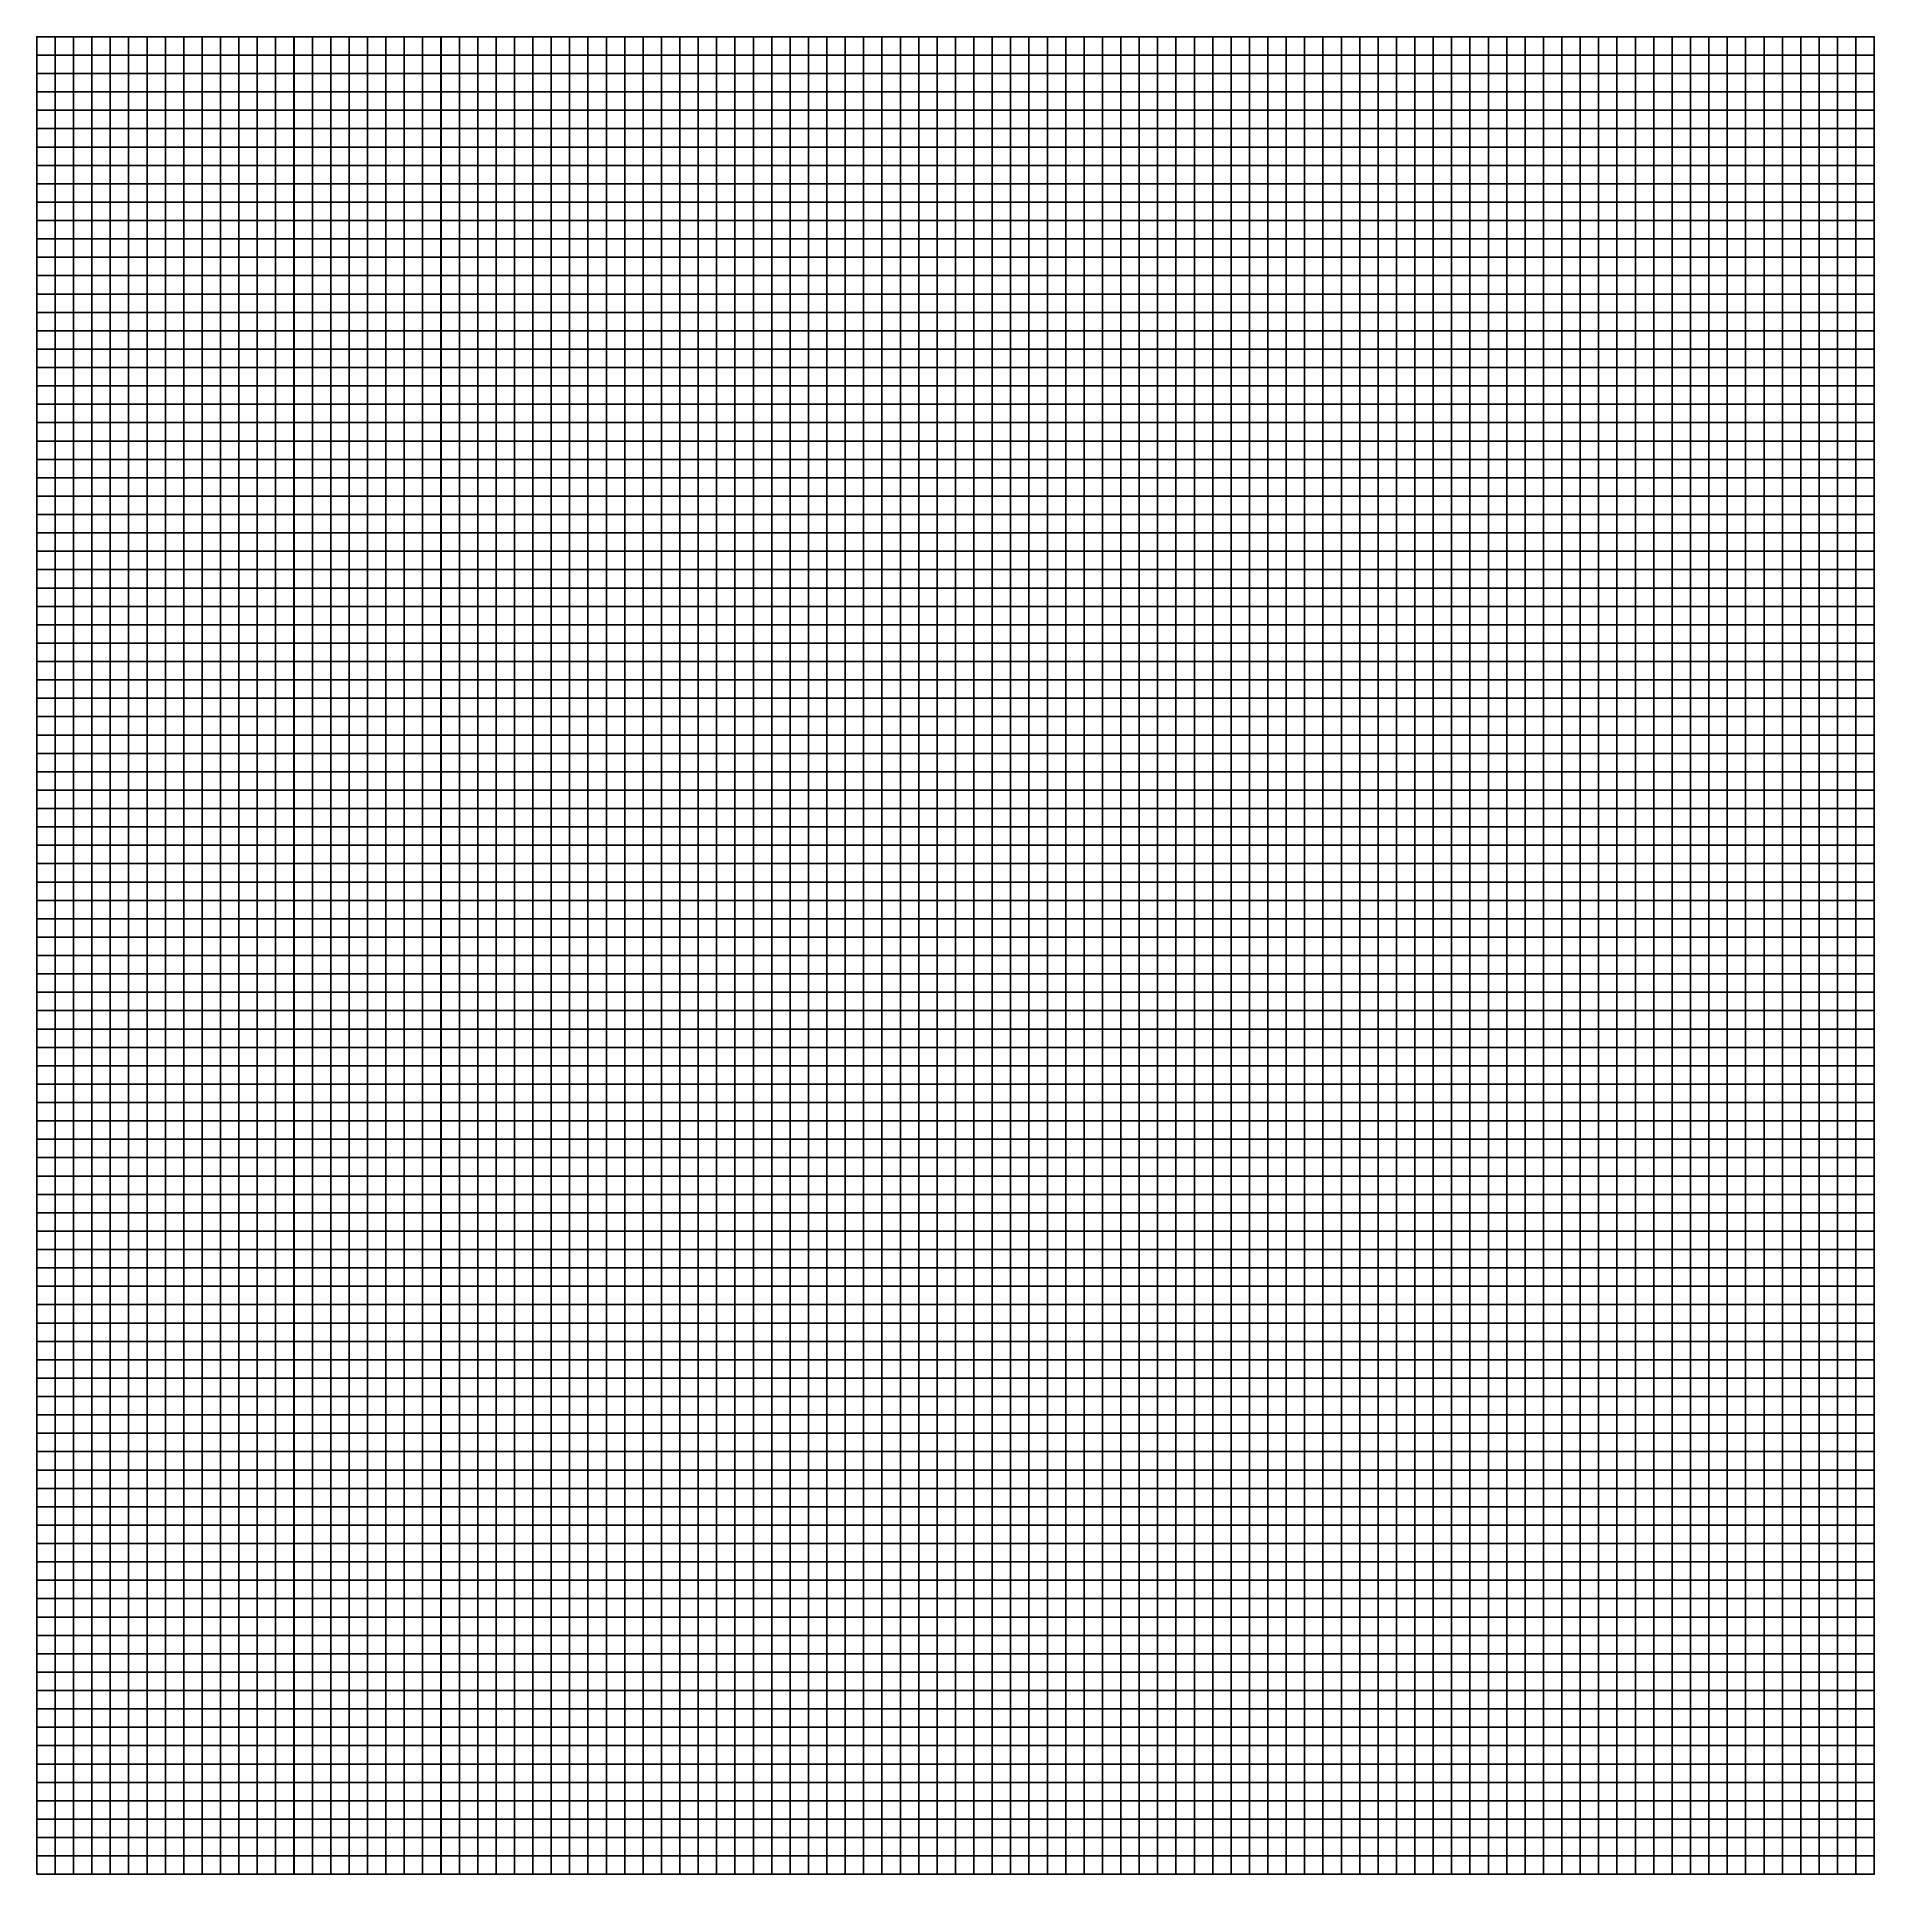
# Model space of a CAD drawing. Header units: metres. Extents: x 0 to 10, y 0 to 10.
import ezdxf

# ---------------------------------------------------------------- set-up
doc = ezdxf.new("R2010")
doc.units = ezdxf.units.M

# ---------------------------------------------------------------- blocks, each defined once
blk = doc.blocks.new('*U6')
at = {"color": 1}
blk.add_lwpolyline([(-0.5, -0.5), (0.5, -0.5), (0.5, 0.5), (-0.5, 0.5)], close=True, dxfattribs=at)
blk = doc.blocks.new('*U7')
at = {"color": 0, "linetype": 'ByBlock', "lineweight": -2, "transparency": 16777216}
for p in [(0, 9), (1, 9), (2, 9), (3, 9), (4, 9), (5, 9), (6, 9), (7, 9), (8, 9), (9, 9), (0, 8), (1, 8), (2, 8), (3, 8), (4, 8), (5, 8), (6, 8), (7, 8), (8, 8), (9, 8), (0, 7), (1, 7), (2, 7), (3, 7), (4, 7), (5, 7), (6, 7), (7, 7), (8, 7), (9, 7), (0, 6), (1, 6), (2, 6), (3, 6), (4, 6), (5, 6), (6, 6), (7, 6), (8, 6), (9, 6), (0, 5), (1, 5), (2, 5), (3, 5), (4, 5), (5, 5), (6, 5), (7, 5), (8, 5), (9, 5), (0, 4), (1, 4), (2, 4), (3, 4), (4, 4), (5, 4), (6, 4), (7, 4), (8, 4), (9, 4), (0, 3), (1, 3), (2, 3), (3, 3), (4, 3), (5, 3), (6, 3), (7, 3), (8, 3), (9, 3), (0, 2), (1, 2), (2, 2), (3, 2), (4, 2), (5, 2), (6, 2), (7, 2), (8, 2), (9, 2), (0, 1), (1, 1), (2, 1), (3, 1), (4, 1), (5, 1), (6, 1), (7, 1), (8, 1), (9, 1), (0, 0), (1, 0), (2, 0), (3, 0), (4, 0), (5, 0), (6, 0), (7, 0), (8, 0), (9, 0)]:
    blk.add_blockref('*U6', p, dxfattribs=at)
blk = doc.blocks.new('*U8')
at = {"color": 2}
blk.add_lwpolyline([(-0.25, -0.25), (0.25, -0.25), (0.25, 0.25), (-0.25, 0.25)], close=True, dxfattribs=at)
blk = doc.blocks.new('*U9')
at = {"color": 0, "linetype": 'ByBlock', "lineweight": -2, "transparency": 16777216}
for p in [(0, 9.5), (0.5, 9.5), (1, 9.5), (1.5, 9.5), (2, 9.5), (2.5, 9.5), (3, 9.5), (3.5, 9.5), (4, 9.5), (4.5, 9.5), (5, 9.5), (5.5, 9.5), (6, 9.5), (6.5, 9.5), (7, 9.5), (7.5, 9.5), (8, 9.5), (8.5, 9.5), (9, 9.5), (9.5, 9.5), (0, 9), (0.5, 9), (1, 9), (1.5, 9), (2, 9), (2.5, 9), (3, 9), (3.5, 9), (4, 9), (4.5, 9), (5, 9), (5.5, 9), (6, 9), (6.5, 9), (7, 9), (7.5, 9), (8, 9), (8.5, 9), (9, 9), (9.5, 9), (0, 8.5), (0.5, 8.5), (1, 8.5), (1.5, 8.5), (2, 8.5), (2.5, 8.5), (3, 8.5), (3.5, 8.5), (4, 8.5), (4.5, 8.5), (5, 8.5), (5.5, 8.5), (6, 8.5), (6.5, 8.5), (7, 8.5), (7.5, 8.5), (8, 8.5), (8.5, 8.5), (9, 8.5), (9.5, 8.5), (0, 8), (0.5, 8), (1, 8), (1.5, 8), (2, 8), (2.5, 8), (3, 8), (3.5, 8), (4, 8), (4.5, 8), (5, 8), (5.5, 8), (6, 8), (6.5, 8), (7, 8), (7.5, 8), (8, 8), (8.5, 8), (9, 8), (9.5, 8), (0, 7.5), (0.5, 7.5), (1, 7.5), (1.5, 7.5), (2, 7.5), (2.5, 7.5), (3, 7.5), (3.5, 7.5), (4, 7.5), (4.5, 7.5), (5, 7.5), (5.5, 7.5), (6, 7.5), (6.5, 7.5), (7, 7.5), (7.5, 7.5), (8, 7.5), (8.5, 7.5), (9, 7.5), (9.5, 7.5), (0, 7), (0.5, 7), (1, 7), (1.5, 7), (2, 7), (2.5, 7), (3, 7), (3.5, 7), (4, 7), (4.5, 7), (5, 7), (5.5, 7), (6, 7), (6.5, 7), (7, 7), (7.5, 7), (8, 7), (8.5, 7), (9, 7), (9.5, 7), (0, 6.5), (0.5, 6.5), (1, 6.5), (1.5, 6.5), (2, 6.5), (2.5, 6.5), (3, 6.5), (3.5, 6.5), (4, 6.5), (4.5, 6.5), (5, 6.5), (5.5, 6.5), (6, 6.5), (6.5, 6.5), (7, 6.5), (7.5, 6.5), (8, 6.5), (8.5, 6.5), (9, 6.5), (9.5, 6.5), (0, 6), (0.5, 6), (1, 6), (1.5, 6), (2, 6), (2.5, 6), (3, 6), (3.5, 6), (4, 6), (4.5, 6), (5, 6), (5.5, 6), (6, 6), (6.5, 6), (7, 6), (7.5, 6), (8, 6), (8.5, 6), (9, 6), (9.5, 6), (0, 5.5), (0.5, 5.5), (1, 5.5), (1.5, 5.5), (2, 5.5), (2.5, 5.5), (3, 5.5), (3.5, 5.5), (4, 5.5), (4.5, 5.5), (5, 5.5), (5.5, 5.5), (6, 5.5), (6.5, 5.5), (7, 5.5), (7.5, 5.5), (8, 5.5), (8.5, 5.5), (9, 5.5), (9.5, 5.5), (0, 5), (0.5, 5), (1, 5), (1.5, 5), (2, 5), (2.5, 5), (3, 5), (3.5, 5), (4, 5), (4.5, 5), (5, 5), (5.5, 5), (6, 5), (6.5, 5), (7, 5), (7.5, 5), (8, 5), (8.5, 5), (9, 5), (9.5, 5), (0, 4.5), (0.5, 4.5), (1, 4.5), (1.5, 4.5), (2, 4.5), (2.5, 4.5), (3, 4.5), (3.5, 4.5), (4, 4.5), (4.5, 4.5), (5, 4.5), (5.5, 4.5), (6, 4.5), (6.5, 4.5), (7, 4.5), (7.5, 4.5), (8, 4.5), (8.5, 4.5), (9, 4.5), (9.5, 4.5), (0, 4), (0.5, 4), (1, 4), (1.5, 4), (2, 4), (2.5, 4), (3, 4), (3.5, 4), (4, 4), (4.5, 4), (5, 4), (5.5, 4), (6, 4), (6.5, 4), (7, 4), (7.5, 4), (8, 4), (8.5, 4), (9, 4), (9.5, 4), (0, 3.5), (0.5, 3.5), (1, 3.5), (1.5, 3.5), (2, 3.5), (2.5, 3.5), (3, 3.5), (3.5, 3.5), (4, 3.5), (4.5, 3.5), (5, 3.5), (5.5, 3.5), (6, 3.5), (6.5, 3.5), (7, 3.5), (7.5, 3.5), (8, 3.5), (8.5, 3.5), (9, 3.5), (9.5, 3.5), (0, 3), (0.5, 3), (1, 3), (1.5, 3), (2, 3), (2.5, 3), (3, 3), (3.5, 3), (4, 3), (4.5, 3), (5, 3), (5.5, 3), (6, 3), (6.5, 3), (7, 3), (7.5, 3), (8, 3), (8.5, 3), (9, 3), (9.5, 3), (0, 2.5), (0.5, 2.5), (1, 2.5), (1.5, 2.5), (2, 2.5), (2.5, 2.5), (3, 2.5), (3.5, 2.5), (4, 2.5), (4.5, 2.5), (5, 2.5), (5.5, 2.5), (6, 2.5), (6.5, 2.5), (7, 2.5), (7.5, 2.5), (8, 2.5), (8.5, 2.5), (9, 2.5), (9.5, 2.5), (0, 2), (0.5, 2), (1, 2), (1.5, 2), (2, 2), (2.5, 2), (3, 2), (3.5, 2), (4, 2), (4.5, 2), (5, 2), (5.5, 2), (6, 2), (6.5, 2), (7, 2), (7.5, 2), (8, 2), (8.5, 2), (9, 2), (9.5, 2), (0, 1.5), (0.5, 1.5), (1, 1.5), (1.5, 1.5), (2, 1.5), (2.5, 1.5), (3, 1.5), (3.5, 1.5), (4, 1.5), (4.5, 1.5), (5, 1.5), (5.5, 1.5), (6, 1.5), (6.5, 1.5), (7, 1.5), (7.5, 1.5), (8, 1.5), (8.5, 1.5), (9, 1.5), (9.5, 1.5), (0, 1), (0.5, 1), (1, 1), (1.5, 1), (2, 1), (2.5, 1), (3, 1), (3.5, 1), (4, 1), (4.5, 1), (5, 1), (5.5, 1), (6, 1), (6.5, 1), (7, 1), (7.5, 1), (8, 1), (8.5, 1), (9, 1), (9.5, 1), (0, 0.5), (0.5, 0.5), (1, 0.5), (1.5, 0.5), (2, 0.5), (2.5, 0.5), (3, 0.5), (3.5, 0.5), (4, 0.5), (4.5, 0.5), (5, 0.5), (5.5, 0.5), (6, 0.5), (6.5, 0.5), (7, 0.5), (7.5, 0.5), (8, 0.5), (8.5, 0.5), (9, 0.5), (9.5, 0.5), (0, 0), (0.5, 0), (1, 0), (1.5, 0), (2, 0), (2.5, 0), (3, 0), (3.5, 0), (4, 0), (4.5, 0), (5, 0), (5.5, 0), (6, 0), (6.5, 0), (7, 0), (7.5, 0), (8, 0), (8.5, 0), (9, 0), (9.5, 0)]:
    blk.add_blockref('*U8', p, dxfattribs=at)
blk = doc.blocks.new('*U10')
at = {"color": 4}
blk.add_lwpolyline([(-0.05, -0.05), (0.05, -0.05), (0.05, 0.05), (-0.05, 0.05)], close=True, dxfattribs=at)
blk = doc.blocks.new('*U11')
at = {"color": 0, "linetype": 'ByBlock', "lineweight": -2, "transparency": 16777216}
for p in [(0, 9.9), (0.1, 9.9), (0.2, 9.9), (0.3, 9.9), (0.4, 9.9), (0.5, 9.9), (0.6, 9.9), (0.7, 9.9), (0.8, 9.9), (0.9, 9.9), (1, 9.9), (1.1, 9.9), (1.2, 9.9), (1.3, 9.9), (1.4, 9.9), (1.5, 9.9), (1.6, 9.9), (1.7, 9.9), (1.8, 9.9), (1.9, 9.9), (2, 9.9), (2.1, 9.9), (2.2, 9.9), (2.3, 9.9), (2.4, 9.9), (2.5, 9.9), (2.6, 9.9), (2.7, 9.9), (2.8, 9.9), (2.9, 9.9), (3, 9.9), (3.1, 9.9), (3.2, 9.9), (3.3, 9.9), (3.4, 9.9), (3.5, 9.9), (3.6, 9.9), (3.7, 9.9), (3.8, 9.9), (3.9, 9.9), (4, 9.9), (4.1, 9.9), (4.2, 9.9), (4.3, 9.9), (4.4, 9.9), (4.5, 9.9), (4.6, 9.9), (4.7, 9.9), (4.8, 9.9), (4.9, 9.9), (5, 9.9), (5.1, 9.9), (5.2, 9.9), (5.3, 9.9), (5.4, 9.9), (5.5, 9.9), (5.6, 9.9), (5.7, 9.9), (5.8, 9.9), (5.9, 9.9), (6, 9.9), (6.1, 9.9), (6.2, 9.9), (6.3, 9.9), (6.4, 9.9), (6.5, 9.9), (6.6, 9.9), (6.7, 9.9), (6.8, 9.9), (6.9, 9.9), (7, 9.9), (7.1, 9.9), (7.2, 9.9), (7.3, 9.9), (7.4, 9.9), (7.5, 9.9), (7.6, 9.9), (7.7, 9.9), (7.8, 9.9), (7.9, 9.9), (8, 9.9), (8.1, 9.9), (8.2, 9.9), (8.3, 9.9), (8.4, 9.9), (8.5, 9.9), (8.6, 9.9), (8.7, 9.9), (8.8, 9.9), (8.9, 9.9), (9, 9.9), (9.1, 9.9), (9.2, 9.9), (9.3, 9.9), (9.4, 9.9), (9.5, 9.9), (9.6, 9.9), (9.7, 9.9), (9.8, 9.9), (9.9, 9.9), (0, 9.8), (0.1, 9.8), (0.2, 9.8), (0.3, 9.8), (0.4, 9.8), (0.5, 9.8), (0.6, 9.8), (0.7, 9.8), (0.8, 9.8), (0.9, 9.8), (1, 9.8), (1.1, 9.8), (1.2, 9.8), (1.3, 9.8), (1.4, 9.8), (1.5, 9.8), (1.6, 9.8), (1.7, 9.8), (1.8, 9.8), (1.9, 9.8), (2, 9.8), (2.1, 9.8), (2.2, 9.8), (2.3, 9.8), (2.4, 9.8), (2.5, 9.8), (2.6, 9.8), (2.7, 9.8), (2.8, 9.8), (2.9, 9.8), (3, 9.8), (3.1, 9.8), (3.2, 9.8), (3.3, 9.8), (3.4, 9.8), (3.5, 9.8), (3.6, 9.8), (3.7, 9.8), (3.8, 9.8), (3.9, 9.8), (4, 9.8), (4.1, 9.8), (4.2, 9.8), (4.3, 9.8), (4.4, 9.8), (4.5, 9.8), (4.6, 9.8), (4.7, 9.8), (4.8, 9.8), (4.9, 9.8), (5, 9.8), (5.1, 9.8), (5.2, 9.8), (5.3, 9.8), (5.4, 9.8), (5.5, 9.8), (5.6, 9.8), (5.7, 9.8), (5.8, 9.8), (5.9, 9.8), (6, 9.8), (6.1, 9.8), (6.2, 9.8), (6.3, 9.8), (6.4, 9.8), (6.5, 9.8), (6.6, 9.8), (6.7, 9.8), (6.8, 9.8), (6.9, 9.8), (7, 9.8), (7.1, 9.8), (7.2, 9.8), (7.3, 9.8), (7.4, 9.8), (7.5, 9.8), (7.6, 9.8), (7.7, 9.8), (7.8, 9.8), (7.9, 9.8), (8, 9.8), (8.1, 9.8), (8.2, 9.8), (8.3, 9.8), (8.4, 9.8), (8.5, 9.8), (8.6, 9.8), (8.7, 9.8), (8.8, 9.8), (8.9, 9.8), (9, 9.8), (9.1, 9.8), (9.2, 9.8), (9.3, 9.8), (9.4, 9.8), (9.5, 9.8), (9.6, 9.8), (9.7, 9.8), (9.8, 9.8), (9.9, 9.8), (0, 9.7), (0.1, 9.7), (0.2, 9.7), (0.3, 9.7), (0.4, 9.7), (0.5, 9.7), (0.6, 9.7), (0.7, 9.7), (0.8, 9.7), (0.9, 9.7), (1, 9.7), (1.1, 9.7), (1.2, 9.7), (1.3, 9.7), (1.4, 9.7), (1.5, 9.7), (1.6, 9.7), (1.7, 9.7), (1.8, 9.7), (1.9, 9.7), (2, 9.7), (2.1, 9.7), (2.2, 9.7), (2.3, 9.7), (2.4, 9.7), (2.5, 9.7), (2.6, 9.7), (2.7, 9.7), (2.8, 9.7), (2.9, 9.7), (3, 9.7), (3.1, 9.7), (3.2, 9.7), (3.3, 9.7), (3.4, 9.7), (3.5, 9.7), (3.6, 9.7), (3.7, 9.7), (3.8, 9.7), (3.9, 9.7), (4, 9.7), (4.1, 9.7), (4.2, 9.7), (4.3, 9.7), (4.4, 9.7), (4.5, 9.7), (4.6, 9.7), (4.7, 9.7), (4.8, 9.7), (4.9, 9.7), (5, 9.7), (5.1, 9.7), (5.2, 9.7), (5.3, 9.7), (5.4, 9.7), (5.5, 9.7), (5.6, 9.7), (5.7, 9.7), (5.8, 9.7), (5.9, 9.7), (6, 9.7), (6.1, 9.7), (6.2, 9.7), (6.3, 9.7), (6.4, 9.7), (6.5, 9.7), (6.6, 9.7), (6.7, 9.7), (6.8, 9.7), (6.9, 9.7), (7, 9.7), (7.1, 9.7), (7.2, 9.7), (7.3, 9.7), (7.4, 9.7), (7.5, 9.7), (7.6, 9.7), (7.7, 9.7), (7.8, 9.7), (7.9, 9.7), (8, 9.7), (8.1, 9.7), (8.2, 9.7), (8.3, 9.7), (8.4, 9.7), (8.5, 9.7), (8.6, 9.7), (8.7, 9.7), (8.8, 9.7), (8.9, 9.7), (9, 9.7), (9.1, 9.7), (9.2, 9.7), (9.3, 9.7), (9.4, 9.7), (9.5, 9.7), (9.6, 9.7), (9.7, 9.7), (9.8, 9.7), (9.9, 9.7), (0, 9.6), (0.1, 9.6), (0.2, 9.6), (0.3, 9.6), (0.4, 9.6), (0.5, 9.6), (0.6, 9.6), (0.7, 9.6), (0.8, 9.6), (0.9, 9.6), (1, 9.6), (1.1, 9.6), (1.2, 9.6), (1.3, 9.6), (1.4, 9.6), (1.5, 9.6), (1.6, 9.6), (1.7, 9.6), (1.8, 9.6), (1.9, 9.6), (2, 9.6), (2.1, 9.6), (2.2, 9.6), (2.3, 9.6), (2.4, 9.6), (2.5, 9.6), (2.6, 9.6), (2.7, 9.6), (2.8, 9.6), (2.9, 9.6), (3, 9.6), (3.1, 9.6), (3.2, 9.6), (3.3, 9.6), (3.4, 9.6), (3.5, 9.6), (3.6, 9.6), (3.7, 9.6), (3.8, 9.6), (3.9, 9.6), (4, 9.6), (4.1, 9.6), (4.2, 9.6), (4.3, 9.6), (4.4, 9.6), (4.5, 9.6), (4.6, 9.6), (4.7, 9.6), (4.8, 9.6), (4.9, 9.6), (5, 9.6), (5.1, 9.6), (5.2, 9.6), (5.3, 9.6), (5.4, 9.6), (5.5, 9.6), (5.6, 9.6), (5.7, 9.6), (5.8, 9.6), (5.9, 9.6), (6, 9.6), (6.1, 9.6), (6.2, 9.6), (6.3, 9.6), (6.4, 9.6), (6.5, 9.6), (6.6, 9.6), (6.7, 9.6), (6.8, 9.6), (6.9, 9.6), (7, 9.6), (7.1, 9.6), (7.2, 9.6), (7.3, 9.6), (7.4, 9.6), (7.5, 9.6), (7.6, 9.6), (7.7, 9.6), (7.8, 9.6), (7.9, 9.6), (8, 9.6), (8.1, 9.6), (8.2, 9.6), (8.3, 9.6), (8.4, 9.6), (8.5, 9.6), (8.6, 9.6), (8.7, 9.6), (8.8, 9.6), (8.9, 9.6), (9, 9.6), (9.1, 9.6), (9.2, 9.6), (9.3, 9.6), (9.4, 9.6), (9.5, 9.6), (9.6, 9.6), (9.7, 9.6), (9.8, 9.6), (9.9, 9.6), (0, 9.5), (0.1, 9.5), (0.2, 9.5), (0.3, 9.5), (0.4, 9.5), (0.5, 9.5), (0.6, 9.5), (0.7, 9.5), (0.8, 9.5), (0.9, 9.5), (1, 9.5), (1.1, 9.5), (1.2, 9.5), (1.3, 9.5), (1.4, 9.5), (1.5, 9.5), (1.6, 9.5), (1.7, 9.5), (1.8, 9.5), (1.9, 9.5), (2, 9.5), (2.1, 9.5), (2.2, 9.5), (2.3, 9.5), (2.4, 9.5), (2.5, 9.5), (2.6, 9.5), (2.7, 9.5), (2.8, 9.5), (2.9, 9.5), (3, 9.5), (3.1, 9.5), (3.2, 9.5), (3.3, 9.5), (3.4, 9.5), (3.5, 9.5), (3.6, 9.5), (3.7, 9.5), (3.8, 9.5), (3.9, 9.5), (4, 9.5), (4.1, 9.5), (4.2, 9.5), (4.3, 9.5), (4.4, 9.5), (4.5, 9.5), (4.6, 9.5), (4.7, 9.5), (4.8, 9.5), (4.9, 9.5), (5, 9.5), (5.1, 9.5), (5.2, 9.5), (5.3, 9.5), (5.4, 9.5), (5.5, 9.5), (5.6, 9.5), (5.7, 9.5), (5.8, 9.5), (5.9, 9.5), (6, 9.5), (6.1, 9.5), (6.2, 9.5), (6.3, 9.5), (6.4, 9.5), (6.5, 9.5), (6.6, 9.5), (6.7, 9.5), (6.8, 9.5), (6.9, 9.5), (7, 9.5), (7.1, 9.5), (7.2, 9.5), (7.3, 9.5), (7.4, 9.5), (7.5, 9.5), (7.6, 9.5), (7.7, 9.5), (7.8, 9.5), (7.9, 9.5), (8, 9.5), (8.1, 9.5), (8.2, 9.5), (8.3, 9.5), (8.4, 9.5), (8.5, 9.5), (8.6, 9.5), (8.7, 9.5), (8.8, 9.5), (8.9, 9.5), (9, 9.5), (9.1, 9.5), (9.2, 9.5), (9.3, 9.5), (9.4, 9.5), (9.5, 9.5), (9.6, 9.5), (9.7, 9.5), (9.8, 9.5), (9.9, 9.5), (0, 9.4), (0.1, 9.4), (0.2, 9.4), (0.3, 9.4), (0.4, 9.4), (0.5, 9.4), (0.6, 9.4), (0.7, 9.4), (0.8, 9.4), (0.9, 9.4), (1, 9.4), (1.1, 9.4), (1.2, 9.4), (1.3, 9.4), (1.4, 9.4), (1.5, 9.4), (1.6, 9.4), (1.7, 9.4), (1.8, 9.4), (1.9, 9.4), (2, 9.4), (2.1, 9.4), (2.2, 9.4), (2.3, 9.4), (2.4, 9.4), (2.5, 9.4), (2.6, 9.4), (2.7, 9.4), (2.8, 9.4), (2.9, 9.4), (3, 9.4), (3.1, 9.4), (3.2, 9.4), (3.3, 9.4), (3.4, 9.4), (3.5, 9.4), (3.6, 9.4), (3.7, 9.4), (3.8, 9.4), (3.9, 9.4), (4, 9.4), (4.1, 9.4), (4.2, 9.4), (4.3, 9.4), (4.4, 9.4), (4.5, 9.4), (4.6, 9.4), (4.7, 9.4), (4.8, 9.4), (4.9, 9.4), (5, 9.4), (5.1, 9.4), (5.2, 9.4), (5.3, 9.4), (5.4, 9.4), (5.5, 9.4), (5.6, 9.4), (5.7, 9.4), (5.8, 9.4), (5.9, 9.4), (6, 9.4), (6.1, 9.4), (6.2, 9.4), (6.3, 9.4), (6.4, 9.4), (6.5, 9.4), (6.6, 9.4), (6.7, 9.4), (6.8, 9.4), (6.9, 9.4), (7, 9.4), (7.1, 9.4), (7.2, 9.4), (7.3, 9.4), (7.4, 9.4), (7.5, 9.4), (7.6, 9.4), (7.7, 9.4), (7.8, 9.4), (7.9, 9.4), (8, 9.4), (8.1, 9.4), (8.2, 9.4), (8.3, 9.4), (8.4, 9.4), (8.5, 9.4), (8.6, 9.4), (8.7, 9.4), (8.8, 9.4), (8.9, 9.4), (9, 9.4), (9.1, 9.4), (9.2, 9.4), (9.3, 9.4), (9.4, 9.4), (9.5, 9.4), (9.6, 9.4), (9.7, 9.4), (9.8, 9.4), (9.9, 9.4), (0, 9.3), (0.1, 9.3), (0.2, 9.3), (0.3, 9.3), (0.4, 9.3), (0.5, 9.3), (0.6, 9.3), (0.7, 9.3), (0.8, 9.3), (0.9, 9.3), (1, 9.3), (1.1, 9.3), (1.2, 9.3), (1.3, 9.3), (1.4, 9.3), (1.5, 9.3), (1.6, 9.3), (1.7, 9.3), (1.8, 9.3), (1.9, 9.3), (2, 9.3), (2.1, 9.3), (2.2, 9.3), (2.3, 9.3), (2.4, 9.3), (2.5, 9.3), (2.6, 9.3), (2.7, 9.3), (2.8, 9.3), (2.9, 9.3), (3, 9.3), (3.1, 9.3), (3.2, 9.3), (3.3, 9.3), (3.4, 9.3), (3.5, 9.3), (3.6, 9.3), (3.7, 9.3), (3.8, 9.3), (3.9, 9.3), (4, 9.3), (4.1, 9.3), (4.2, 9.3), (4.3, 9.3), (4.4, 9.3), (4.5, 9.3), (4.6, 9.3), (4.7, 9.3), (4.8, 9.3), (4.9, 9.3), (5, 9.3), (5.1, 9.3), (5.2, 9.3), (5.3, 9.3), (5.4, 9.3), (5.5, 9.3), (5.6, 9.3), (5.7, 9.3), (5.8, 9.3), (5.9, 9.3), (6, 9.3), (6.1, 9.3), (6.2, 9.3), (6.3, 9.3), (6.4, 9.3), (6.5, 9.3), (6.6, 9.3), (6.7, 9.3), (6.8, 9.3), (6.9, 9.3), (7, 9.3), (7.1, 9.3), (7.2, 9.3), (7.3, 9.3), (7.4, 9.3), (7.5, 9.3), (7.6, 9.3), (7.7, 9.3), (7.8, 9.3), (7.9, 9.3), (8, 9.3), (8.1, 9.3), (8.2, 9.3), (8.3, 9.3), (8.4, 9.3), (8.5, 9.3), (8.6, 9.3), (8.7, 9.3), (8.8, 9.3), (8.9, 9.3), (9, 9.3), (9.1, 9.3), (9.2, 9.3), (9.3, 9.3), (9.4, 9.3), (9.5, 9.3), (9.6, 9.3), (9.7, 9.3), (9.8, 9.3), (9.9, 9.3), (0, 9.2), (0.1, 9.2), (0.2, 9.2), (0.3, 9.2), (0.4, 9.2), (0.5, 9.2), (0.6, 9.2), (0.7, 9.2), (0.8, 9.2), (0.9, 9.2), (1, 9.2), (1.1, 9.2), (1.2, 9.2), (1.3, 9.2), (1.4, 9.2), (1.5, 9.2), (1.6, 9.2), (1.7, 9.2), (1.8, 9.2), (1.9, 9.2), (2, 9.2), (2.1, 9.2), (2.2, 9.2), (2.3, 9.2), (2.4, 9.2), (2.5, 9.2), (2.6, 9.2), (2.7, 9.2), (2.8, 9.2), (2.9, 9.2), (3, 9.2), (3.1, 9.2), (3.2, 9.2), (3.3, 9.2), (3.4, 9.2), (3.5, 9.2), (3.6, 9.2), (3.7, 9.2), (3.8, 9.2), (3.9, 9.2), (4, 9.2), (4.1, 9.2), (4.2, 9.2), (4.3, 9.2), (4.4, 9.2), (4.5, 9.2), (4.6, 9.2), (4.7, 9.2), (4.8, 9.2), (4.9, 9.2), (5, 9.2), (5.1, 9.2), (5.2, 9.2), (5.3, 9.2), (5.4, 9.2), (5.5, 9.2), (5.6, 9.2), (5.7, 9.2), (5.8, 9.2), (5.9, 9.2), (6, 9.2), (6.1, 9.2), (6.2, 9.2), (6.3, 9.2), (6.4, 9.2), (6.5, 9.2), (6.6, 9.2), (6.7, 9.2), (6.8, 9.2), (6.9, 9.2), (7, 9.2), (7.1, 9.2), (7.2, 9.2), (7.3, 9.2), (7.4, 9.2), (7.5, 9.2), (7.6, 9.2), (7.7, 9.2), (7.8, 9.2), (7.9, 9.2), (8, 9.2), (8.1, 9.2), (8.2, 9.2), (8.3, 9.2), (8.4, 9.2), (8.5, 9.2), (8.6, 9.2), (8.7, 9.2), (8.8, 9.2), (8.9, 9.2), (9, 9.2), (9.1, 9.2), (9.2, 9.2), (9.3, 9.2), (9.4, 9.2), (9.5, 9.2), (9.6, 9.2), (9.7, 9.2), (9.8, 9.2), (9.9, 9.2), (0, 9.1), (0.1, 9.1), (0.2, 9.1), (0.3, 9.1), (0.4, 9.1), (0.5, 9.1), (0.6, 9.1), (0.7, 9.1), (0.8, 9.1), (0.9, 9.1), (1, 9.1), (1.1, 9.1), (1.2, 9.1), (1.3, 9.1), (1.4, 9.1), (1.5, 9.1), (1.6, 9.1), (1.7, 9.1), (1.8, 9.1), (1.9, 9.1), (2, 9.1), (2.1, 9.1), (2.2, 9.1), (2.3, 9.1), (2.4, 9.1), (2.5, 9.1), (2.6, 9.1), (2.7, 9.1), (2.8, 9.1), (2.9, 9.1), (3, 9.1), (3.1, 9.1), (3.2, 9.1), (3.3, 9.1), (3.4, 9.1), (3.5, 9.1), (3.6, 9.1), (3.7, 9.1), (3.8, 9.1), (3.9, 9.1), (4, 9.1), (4.1, 9.1), (4.2, 9.1), (4.3, 9.1), (4.4, 9.1), (4.5, 9.1), (4.6, 9.1), (4.7, 9.1), (4.8, 9.1), (4.9, 9.1), (5, 9.1), (5.1, 9.1), (5.2, 9.1), (5.3, 9.1), (5.4, 9.1), (5.5, 9.1), (5.6, 9.1), (5.7, 9.1), (5.8, 9.1), (5.9, 9.1), (6, 9.1), (6.1, 9.1), (6.2, 9.1), (6.3, 9.1), (6.4, 9.1), (6.5, 9.1), (6.6, 9.1), (6.7, 9.1), (6.8, 9.1), (6.9, 9.1), (7, 9.1), (7.1, 9.1), (7.2, 9.1), (7.3, 9.1), (7.4, 9.1), (7.5, 9.1), (7.6, 9.1), (7.7, 9.1), (7.8, 9.1), (7.9, 9.1), (8, 9.1), (8.1, 9.1), (8.2, 9.1), (8.3, 9.1), (8.4, 9.1), (8.5, 9.1), (8.6, 9.1), (8.7, 9.1), (8.8, 9.1), (8.9, 9.1), (9, 9.1), (9.1, 9.1), (9.2, 9.1), (9.3, 9.1), (9.4, 9.1), (9.5, 9.1), (9.6, 9.1), (9.7, 9.1), (9.8, 9.1), (9.9, 9.1), (0, 9), (0.1, 9), (0.2, 9), (0.3, 9), (0.4, 9), (0.5, 9), (0.6, 9), (0.7, 9), (0.8, 9), (0.9, 9), (1, 9), (1.1, 9), (1.2, 9), (1.3, 9), (1.4, 9), (1.5, 9), (1.6, 9), (1.7, 9), (1.8, 9), (1.9, 9), (2, 9), (2.1, 9), (2.2, 9), (2.3, 9), (2.4, 9), (2.5, 9), (2.6, 9), (2.7, 9), (2.8, 9), (2.9, 9), (3, 9), (3.1, 9), (3.2, 9), (3.3, 9), (3.4, 9), (3.5, 9), (3.6, 9), (3.7, 9), (3.8, 9), (3.9, 9), (4, 9), (4.1, 9), (4.2, 9), (4.3, 9), (4.4, 9), (4.5, 9), (4.6, 9), (4.7, 9), (4.8, 9), (4.9, 9), (5, 9), (5.1, 9), (5.2, 9), (5.3, 9), (5.4, 9), (5.5, 9), (5.6, 9), (5.7, 9), (5.8, 9), (5.9, 9), (6, 9), (6.1, 9), (6.2, 9), (6.3, 9), (6.4, 9), (6.5, 9), (6.6, 9), (6.7, 9), (6.8, 9), (6.9, 9), (7, 9), (7.1, 9), (7.2, 9), (7.3, 9), (7.4, 9), (7.5, 9), (7.6, 9), (7.7, 9), (7.8, 9), (7.9, 9), (8, 9), (8.1, 9), (8.2, 9), (8.3, 9), (8.4, 9), (8.5, 9), (8.6, 9), (8.7, 9), (8.8, 9), (8.9, 9), (9, 9), (9.1, 9), (9.2, 9), (9.3, 9), (9.4, 9), (9.5, 9), (9.6, 9), (9.7, 9), (9.8, 9), (9.9, 9), (0, 8.9), (0.1, 8.9), (0.2, 8.9), (0.3, 8.9), (0.4, 8.9), (0.5, 8.9), (0.6, 8.9), (0.7, 8.9), (0.8, 8.9), (0.9, 8.9), (1, 8.9), (1.1, 8.9), (1.2, 8.9), (1.3, 8.9), (1.4, 8.9), (1.5, 8.9), (1.6, 8.9), (1.7, 8.9), (1.8, 8.9), (1.9, 8.9), (2, 8.9), (2.1, 8.9), (2.2, 8.9), (2.3, 8.9), (2.4, 8.9), (2.5, 8.9), (2.6, 8.9), (2.7, 8.9), (2.8, 8.9), (2.9, 8.9), (3, 8.9), (3.1, 8.9), (3.2, 8.9), (3.3, 8.9), (3.4, 8.9), (3.5, 8.9), (3.6, 8.9), (3.7, 8.9), (3.8, 8.9), (3.9, 8.9), (4, 8.9), (4.1, 8.9), (4.2, 8.9), (4.3, 8.9), (4.4, 8.9), (4.5, 8.9), (4.6, 8.9), (4.7, 8.9), (4.8, 8.9), (4.9, 8.9), (5, 8.9), (5.1, 8.9), (5.2, 8.9), (5.3, 8.9), (5.4, 8.9), (5.5, 8.9), (5.6, 8.9), (5.7, 8.9), (5.8, 8.9), (5.9, 8.9), (6, 8.9), (6.1, 8.9), (6.2, 8.9), (6.3, 8.9), (6.4, 8.9), (6.5, 8.9), (6.6, 8.9), (6.7, 8.9), (6.8, 8.9), (6.9, 8.9), (7, 8.9), (7.1, 8.9), (7.2, 8.9), (7.3, 8.9), (7.4, 8.9), (7.5, 8.9), (7.6, 8.9), (7.7, 8.9), (7.8, 8.9), (7.9, 8.9), (8, 8.9), (8.1, 8.9), (8.2, 8.9), (8.3, 8.9), (8.4, 8.9), (8.5, 8.9), (8.6, 8.9), (8.7, 8.9), (8.8, 8.9), (8.9, 8.9), (9, 8.9), (9.1, 8.9), (9.2, 8.9), (9.3, 8.9), (9.4, 8.9), (9.5, 8.9), (9.6, 8.9), (9.7, 8.9), (9.8, 8.9), (9.9, 8.9), (0, 8.8), (0.1, 8.8), (0.2, 8.8), (0.3, 8.8), (0.4, 8.8), (0.5, 8.8), (0.6, 8.8), (0.7, 8.8), (0.8, 8.8), (0.9, 8.8), (1, 8.8), (1.1, 8.8), (1.2, 8.8), (1.3, 8.8), (1.4, 8.8), (1.5, 8.8), (1.6, 8.8), (1.7, 8.8), (1.8, 8.8), (1.9, 8.8), (2, 8.8), (2.1, 8.8), (2.2, 8.8), (2.3, 8.8), (2.4, 8.8), (2.5, 8.8), (2.6, 8.8), (2.7, 8.8), (2.8, 8.8), (2.9, 8.8), (3, 8.8), (3.1, 8.8), (3.2, 8.8), (3.3, 8.8), (3.4, 8.8), (3.5, 8.8), (3.6, 8.8), (3.7, 8.8), (3.8, 8.8), (3.9, 8.8), (4, 8.8), (4.1, 8.8), (4.2, 8.8), (4.3, 8.8), (4.4, 8.8), (4.5, 8.8), (4.6, 8.8), (4.7, 8.8), (4.8, 8.8), (4.9, 8.8), (5, 8.8), (5.1, 8.8), (5.2, 8.8), (5.3, 8.8), (5.4, 8.8), (5.5, 8.8), (5.6, 8.8), (5.7, 8.8), (5.8, 8.8), (5.9, 8.8), (6, 8.8), (6.1, 8.8), (6.2, 8.8), (6.3, 8.8), (6.4, 8.8), (6.5, 8.8), (6.6, 8.8), (6.7, 8.8), (6.8, 8.8), (6.9, 8.8), (7, 8.8), (7.1, 8.8), (7.2, 8.8), (7.3, 8.8), (7.4, 8.8), (7.5, 8.8), (7.6, 8.8), (7.7, 8.8), (7.8, 8.8), (7.9, 8.8), (8, 8.8), (8.1, 8.8), (8.2, 8.8), (8.3, 8.8), (8.4, 8.8), (8.5, 8.8), (8.6, 8.8), (8.7, 8.8), (8.8, 8.8), (8.9, 8.8), (9, 8.8), (9.1, 8.8), (9.2, 8.8), (9.3, 8.8), (9.4, 8.8), (9.5, 8.8), (9.6, 8.8), (9.7, 8.8), (9.8, 8.8), (9.9, 8.8), (0, 8.7), (0.1, 8.7), (0.2, 8.7), (0.3, 8.7), (0.4, 8.7), (0.5, 8.7), (0.6, 8.7), (0.7, 8.7), (0.8, 8.7), (0.9, 8.7), (1, 8.7), (1.1, 8.7), (1.2, 8.7), (1.3, 8.7), (1.4, 8.7), (1.5, 8.7), (1.6, 8.7), (1.7, 8.7), (1.8, 8.7), (1.9, 8.7), (2, 8.7), (2.1, 8.7), (2.2, 8.7), (2.3, 8.7), (2.4, 8.7), (2.5, 8.7), (2.6, 8.7), (2.7, 8.7), (2.8, 8.7), (2.9, 8.7), (3, 8.7), (3.1, 8.7), (3.2, 8.7), (3.3, 8.7), (3.4, 8.7), (3.5, 8.7), (3.6, 8.7), (3.7, 8.7), (3.8, 8.7), (3.9, 8.7), (4, 8.7), (4.1, 8.7), (4.2, 8.7), (4.3, 8.7), (4.4, 8.7), (4.5, 8.7), (4.6, 8.7), (4.7, 8.7), (4.8, 8.7), (4.9, 8.7), (5, 8.7), (5.1, 8.7), (5.2, 8.7), (5.3, 8.7), (5.4, 8.7), (5.5, 8.7), (5.6, 8.7), (5.7, 8.7), (5.8, 8.7), (5.9, 8.7), (6, 8.7), (6.1, 8.7), (6.2, 8.7), (6.3, 8.7), (6.4, 8.7), (6.5, 8.7), (6.6, 8.7), (6.7, 8.7), (6.8, 8.7), (6.9, 8.7), (7, 8.7), (7.1, 8.7), (7.2, 8.7), (7.3, 8.7), (7.4, 8.7), (7.5, 8.7), (7.6, 8.7), (7.7, 8.7), (7.8, 8.7), (7.9, 8.7), (8, 8.7), (8.1, 8.7), (8.2, 8.7), (8.3, 8.7), (8.4, 8.7), (8.5, 8.7), (8.6, 8.7), (8.7, 8.7), (8.8, 8.7), (8.9, 8.7), (9, 8.7), (9.1, 8.7), (9.2, 8.7), (9.3, 8.7), (9.4, 8.7), (9.5, 8.7), (9.6, 8.7), (9.7, 8.7), (9.8, 8.7), (9.9, 8.7), (0, 8.6), (0.1, 8.6), (0.2, 8.6), (0.3, 8.6), (0.4, 8.6), (0.5, 8.6), (0.6, 8.6), (0.7, 8.6), (0.8, 8.6), (0.9, 8.6), (1, 8.6), (1.1, 8.6), (1.2, 8.6), (1.3, 8.6), (1.4, 8.6), (1.5, 8.6), (1.6, 8.6), (1.7, 8.6), (1.8, 8.6), (1.9, 8.6), (2, 8.6), (2.1, 8.6), (2.2, 8.6), (2.3, 8.6), (2.4, 8.6), (2.5, 8.6), (2.6, 8.6), (2.7, 8.6), (2.8, 8.6), (2.9, 8.6), (3, 8.6), (3.1, 8.6), (3.2, 8.6), (3.3, 8.6), (3.4, 8.6), (3.5, 8.6), (3.6, 8.6), (3.7, 8.6), (3.8, 8.6), (3.9, 8.6), (4, 8.6), (4.1, 8.6), (4.2, 8.6), (4.3, 8.6), (4.4, 8.6), (4.5, 8.6), (4.6, 8.6), (4.7, 8.6), (4.8, 8.6), (4.9, 8.6), (5, 8.6), (5.1, 8.6), (5.2, 8.6), (5.3, 8.6), (5.4, 8.6), (5.5, 8.6), (5.6, 8.6), (5.7, 8.6), (5.8, 8.6), (5.9, 8.6), (6, 8.6), (6.1, 8.6), (6.2, 8.6), (6.3, 8.6), (6.4, 8.6), (6.5, 8.6), (6.6, 8.6), (6.7, 8.6), (6.8, 8.6), (6.9, 8.6), (7, 8.6), (7.1, 8.6), (7.2, 8.6), (7.3, 8.6), (7.4, 8.6), (7.5, 8.6), (7.6, 8.6), (7.7, 8.6), (7.8, 8.6), (7.9, 8.6), (8, 8.6), (8.1, 8.6), (8.2, 8.6), (8.3, 8.6), (8.4, 8.6), (8.5, 8.6), (8.6, 8.6), (8.7, 8.6), (8.8, 8.6), (8.9, 8.6), (9, 8.6), (9.1, 8.6), (9.2, 8.6), (9.3, 8.6), (9.4, 8.6), (9.5, 8.6), (9.6, 8.6), (9.7, 8.6), (9.8, 8.6), (9.9, 8.6), (0, 8.5), (0.1, 8.5), (0.2, 8.5), (0.3, 8.5), (0.4, 8.5), (0.5, 8.5), (0.6, 8.5), (0.7, 8.5), (0.8, 8.5), (0.9, 8.5), (1, 8.5), (1.1, 8.5), (1.2, 8.5), (1.3, 8.5), (1.4, 8.5), (1.5, 8.5), (1.6, 8.5), (1.7, 8.5), (1.8, 8.5), (1.9, 8.5), (2, 8.5), (2.1, 8.5), (2.2, 8.5), (2.3, 8.5), (2.4, 8.5), (2.5, 8.5), (2.6, 8.5), (2.7, 8.5), (2.8, 8.5), (2.9, 8.5), (3, 8.5), (3.1, 8.5), (3.2, 8.5), (3.3, 8.5), (3.4, 8.5), (3.5, 8.5), (3.6, 8.5), (3.7, 8.5), (3.8, 8.5), (3.9, 8.5), (4, 8.5), (4.1, 8.5), (4.2, 8.5), (4.3, 8.5), (4.4, 8.5), (4.5, 8.5), (4.6, 8.5), (4.7, 8.5), (4.8, 8.5), (4.9, 8.5), (5, 8.5), (5.1, 8.5), (5.2, 8.5), (5.3, 8.5), (5.4, 8.5), (5.5, 8.5), (5.6, 8.5), (5.7, 8.5), (5.8, 8.5), (5.9, 8.5), (6, 8.5), (6.1, 8.5), (6.2, 8.5), (6.3, 8.5), (6.4, 8.5), (6.5, 8.5), (6.6, 8.5), (6.7, 8.5), (6.8, 8.5), (6.9, 8.5), (7, 8.5), (7.1, 8.5), (7.2, 8.5), (7.3, 8.5), (7.4, 8.5), (7.5, 8.5), (7.6, 8.5), (7.7, 8.5), (7.8, 8.5), (7.9, 8.5), (8, 8.5), (8.1, 8.5), (8.2, 8.5), (8.3, 8.5), (8.4, 8.5), (8.5, 8.5), (8.6, 8.5), (8.7, 8.5), (8.8, 8.5), (8.9, 8.5), (9, 8.5), (9.1, 8.5), (9.2, 8.5), (9.3, 8.5), (9.4, 8.5), (9.5, 8.5), (9.6, 8.5), (9.7, 8.5), (9.8, 8.5), (9.9, 8.5), (0, 8.4), (0.1, 8.4), (0.2, 8.4), (0.3, 8.4), (0.4, 8.4), (0.5, 8.4), (0.6, 8.4), (0.7, 8.4), (0.8, 8.4), (0.9, 8.4), (1, 8.4), (1.1, 8.4), (1.2, 8.4), (1.3, 8.4), (1.4, 8.4), (1.5, 8.4), (1.6, 8.4), (1.7, 8.4), (1.8, 8.4), (1.9, 8.4), (2, 8.4), (2.1, 8.4), (2.2, 8.4), (2.3, 8.4), (2.4, 8.4), (2.5, 8.4), (2.6, 8.4), (2.7, 8.4), (2.8, 8.4), (2.9, 8.4), (3, 8.4), (3.1, 8.4), (3.2, 8.4), (3.3, 8.4), (3.4, 8.4), (3.5, 8.4), (3.6, 8.4), (3.7, 8.4), (3.8, 8.4), (3.9, 8.4), (4, 8.4), (4.1, 8.4), (4.2, 8.4), (4.3, 8.4), (4.4, 8.4), (4.5, 8.4), (4.6, 8.4), (4.7, 8.4), (4.8, 8.4), (4.9, 8.4), (5, 8.4), (5.1, 8.4), (5.2, 8.4), (5.3, 8.4), (5.4, 8.4), (5.5, 8.4), (5.6, 8.4), (5.7, 8.4), (5.8, 8.4), (5.9, 8.4), (6, 8.4), (6.1, 8.4), (6.2, 8.4), (6.3, 8.4), (6.4, 8.4), (6.5, 8.4), (6.6, 8.4), (6.7, 8.4), (6.8, 8.4), (6.9, 8.4), (7, 8.4), (7.1, 8.4), (7.2, 8.4), (7.3, 8.4), (7.4, 8.4), (7.5, 8.4), (7.6, 8.4), (7.7, 8.4), (7.8, 8.4), (7.9, 8.4), (8, 8.4), (8.1, 8.4), (8.2, 8.4), (8.3, 8.4), (8.4, 8.4), (8.5, 8.4), (8.6, 8.4), (8.7, 8.4), (8.8, 8.4), (8.9, 8.4), (9, 8.4), (9.1, 8.4), (9.2, 8.4), (9.3, 8.4), (9.4, 8.4), (9.5, 8.4), (9.6, 8.4), (9.7, 8.4), (9.8, 8.4), (9.9, 8.4), (0, 8.3), (0.1, 8.3), (0.2, 8.3), (0.3, 8.3), (0.4, 8.3), (0.5, 8.3), (0.6, 8.3), (0.7, 8.3), (0.8, 8.3), (0.9, 8.3), (1, 8.3), (1.1, 8.3), (1.2, 8.3), (1.3, 8.3), (1.4, 8.3), (1.5, 8.3), (1.6, 8.3), (1.7, 8.3), (1.8, 8.3), (1.9, 8.3), (2, 8.3), (2.1, 8.3), (2.2, 8.3), (2.3, 8.3), (2.4, 8.3), (2.5, 8.3), (2.6, 8.3), (2.7, 8.3), (2.8, 8.3), (2.9, 8.3), (3, 8.3), (3.1, 8.3), (3.2, 8.3), (3.3, 8.3), (3.4, 8.3), (3.5, 8.3), (3.6, 8.3), (3.7, 8.3), (3.8, 8.3), (3.9, 8.3), (4, 8.3), (4.1, 8.3), (4.2, 8.3), (4.3, 8.3), (4.4, 8.3), (4.5, 8.3), (4.6, 8.3), (4.7, 8.3), (4.8, 8.3), (4.9, 8.3), (5, 8.3), (5.1, 8.3), (5.2, 8.3), (5.3, 8.3), (5.4, 8.3), (5.5, 8.3), (5.6, 8.3), (5.7, 8.3), (5.8, 8.3), (5.9, 8.3), (6, 8.3), (6.1, 8.3), (6.2, 8.3), (6.3, 8.3), (6.4, 8.3), (6.5, 8.3), (6.6, 8.3), (6.7, 8.3), (6.8, 8.3), (6.9, 8.3), (7, 8.3), (7.1, 8.3), (7.2, 8.3), (7.3, 8.3), (7.4, 8.3), (7.5, 8.3), (7.6, 8.3), (7.7, 8.3), (7.8, 8.3), (7.9, 8.3), (8, 8.3), (8.1, 8.3), (8.2, 8.3), (8.3, 8.3), (8.4, 8.3), (8.5, 8.3), (8.6, 8.3), (8.7, 8.3), (8.8, 8.3), (8.9, 8.3), (9, 8.3), (9.1, 8.3), (9.2, 8.3), (9.3, 8.3), (9.4, 8.3), (9.5, 8.3), (9.6, 8.3), (9.7, 8.3), (9.8, 8.3), (9.9, 8.3), (0, 8.2), (0.1, 8.2), (0.2, 8.2), (0.3, 8.2), (0.4, 8.2), (0.5, 8.2), (0.6, 8.2), (0.7, 8.2), (0.8, 8.2), (0.9, 8.2), (1, 8.2), (1.1, 8.2), (1.2, 8.2), (1.3, 8.2), (1.4, 8.2), (1.5, 8.2), (1.6, 8.2), (1.7, 8.2), (1.8, 8.2), (1.9, 8.2), (2, 8.2), (2.1, 8.2), (2.2, 8.2), (2.3, 8.2), (2.4, 8.2), (2.5, 8.2), (2.6, 8.2), (2.7, 8.2), (2.8, 8.2), (2.9, 8.2), (3, 8.2), (3.1, 8.2), (3.2, 8.2), (3.3, 8.2), (3.4, 8.2), (3.5, 8.2), (3.6, 8.2), (3.7, 8.2), (3.8, 8.2), (3.9, 8.2), (4, 8.2), (4.1, 8.2), (4.2, 8.2), (4.3, 8.2), (4.4, 8.2), (4.5, 8.2), (4.6, 8.2), (4.7, 8.2), (4.8, 8.2), (4.9, 8.2), (5, 8.2), (5.1, 8.2), (5.2, 8.2), (5.3, 8.2), (5.4, 8.2), (5.5, 8.2), (5.6, 8.2), (5.7, 8.2), (5.8, 8.2), (5.9, 8.2), (6, 8.2), (6.1, 8.2), (6.2, 8.2), (6.3, 8.2), (6.4, 8.2), (6.5, 8.2), (6.6, 8.2), (6.7, 8.2), (6.8, 8.2), (6.9, 8.2), (7, 8.2), (7.1, 8.2), (7.2, 8.2), (7.3, 8.2), (7.4, 8.2), (7.5, 8.2), (7.6, 8.2), (7.7, 8.2), (7.8, 8.2), (7.9, 8.2), (8, 8.2), (8.1, 8.2), (8.2, 8.2), (8.3, 8.2), (8.4, 8.2), (8.5, 8.2), (8.6, 8.2), (8.7, 8.2), (8.8, 8.2), (8.9, 8.2), (9, 8.2), (9.1, 8.2), (9.2, 8.2), (9.3, 8.2), (9.4, 8.2), (9.5, 8.2), (9.6, 8.2), (9.7, 8.2), (9.8, 8.2), (9.9, 8.2), (0, 8.1), (0.1, 8.1), (0.2, 8.1), (0.3, 8.1), (0.4, 8.1), (0.5, 8.1), (0.6, 8.1), (0.7, 8.1), (0.8, 8.1), (0.9, 8.1), (1, 8.1), (1.1, 8.1), (1.2, 8.1), (1.3, 8.1), (1.4, 8.1), (1.5, 8.1), (1.6, 8.1), (1.7, 8.1), (1.8, 8.1), (1.9, 8.1), (2, 8.1), (2.1, 8.1), (2.2, 8.1), (2.3, 8.1), (2.4, 8.1), (2.5, 8.1), (2.6, 8.1), (2.7, 8.1), (2.8, 8.1), (2.9, 8.1), (3, 8.1), (3.1, 8.1), (3.2, 8.1), (3.3, 8.1), (3.4, 8.1), (3.5, 8.1), (3.6, 8.1), (3.7, 8.1), (3.8, 8.1), (3.9, 8.1), (4, 8.1), (4.1, 8.1), (4.2, 8.1), (4.3, 8.1), (4.4, 8.1), (4.5, 8.1), (4.6, 8.1), (4.7, 8.1), (4.8, 8.1), (4.9, 8.1), (5, 8.1), (5.1, 8.1), (5.2, 8.1), (5.3, 8.1), (5.4, 8.1), (5.5, 8.1), (5.6, 8.1), (5.7, 8.1), (5.8, 8.1), (5.9, 8.1), (6, 8.1), (6.1, 8.1), (6.2, 8.1), (6.3, 8.1), (6.4, 8.1), (6.5, 8.1), (6.6, 8.1), (6.7, 8.1), (6.8, 8.1), (6.9, 8.1), (7, 8.1), (7.1, 8.1), (7.2, 8.1), (7.3, 8.1), (7.4, 8.1), (7.5, 8.1), (7.6, 8.1), (7.7, 8.1), (7.8, 8.1), (7.9, 8.1), (8, 8.1), (8.1, 8.1), (8.2, 8.1), (8.3, 8.1), (8.4, 8.1), (8.5, 8.1), (8.6, 8.1), (8.7, 8.1), (8.8, 8.1), (8.9, 8.1), (9, 8.1), (9.1, 8.1), (9.2, 8.1), (9.3, 8.1), (9.4, 8.1), (9.5, 8.1), (9.6, 8.1), (9.7, 8.1), (9.8, 8.1), (9.9, 8.1), (0, 8), (0.1, 8), (0.2, 8), (0.3, 8), (0.4, 8), (0.5, 8), (0.6, 8), (0.7, 8), (0.8, 8), (0.9, 8), (1, 8), (1.1, 8), (1.2, 8), (1.3, 8), (1.4, 8), (1.5, 8), (1.6, 8), (1.7, 8), (1.8, 8), (1.9, 8), (2, 8), (2.1, 8), (2.2, 8), (2.3, 8), (2.4, 8), (2.5, 8), (2.6, 8), (2.7, 8), (2.8, 8), (2.9, 8), (3, 8), (3.1, 8), (3.2, 8), (3.3, 8), (3.4, 8), (3.5, 8), (3.6, 8), (3.7, 8), (3.8, 8), (3.9, 8), (4, 8), (4.1, 8), (4.2, 8), (4.3, 8), (4.4, 8), (4.5, 8), (4.6, 8), (4.7, 8), (4.8, 8), (4.9, 8), (5, 8), (5.1, 8), (5.2, 8), (5.3, 8), (5.4, 8), (5.5, 8), (5.6, 8), (5.7, 8), (5.8, 8), (5.9, 8), (6, 8), (6.1, 8), (6.2, 8), (6.3, 8), (6.4, 8), (6.5, 8), (6.6, 8), (6.7, 8), (6.8, 8), (6.9, 8), (7, 8), (7.1, 8), (7.2, 8), (7.3, 8), (7.4, 8), (7.5, 8), (7.6, 8), (7.7, 8), (7.8, 8), (7.9, 8), (8, 8), (8.1, 8), (8.2, 8), (8.3, 8), (8.4, 8), (8.5, 8), (8.6, 8), (8.7, 8), (8.8, 8), (8.9, 8), (9, 8), (9.1, 8), (9.2, 8), (9.3, 8), (9.4, 8), (9.5, 8), (9.6, 8), (9.7, 8), (9.8, 8), (9.9, 8), (0, 7.9), (0.1, 7.9), (0.2, 7.9), (0.3, 7.9), (0.4, 7.9), (0.5, 7.9), (0.6, 7.9), (0.7, 7.9), (0.8, 7.9), (0.9, 7.9), (1, 7.9), (1.1, 7.9), (1.2, 7.9), (1.3, 7.9), (1.4, 7.9), (1.5, 7.9), (1.6, 7.9), (1.7, 7.9), (1.8, 7.9), (1.9, 7.9), (2, 7.9), (2.1, 7.9), (2.2, 7.9), (2.3, 7.9), (2.4, 7.9), (2.5, 7.9), (2.6, 7.9), (2.7, 7.9), (2.8, 7.9), (2.9, 7.9), (3, 7.9), (3.1, 7.9), (3.2, 7.9), (3.3, 7.9), (3.4, 7.9), (3.5, 7.9), (3.6, 7.9), (3.7, 7.9), (3.8, 7.9), (3.9, 7.9), (4, 7.9), (4.1, 7.9), (4.2, 7.9), (4.3, 7.9), (4.4, 7.9), (4.5, 7.9), (4.6, 7.9), (4.7, 7.9), (4.8, 7.9), (4.9, 7.9), (5, 7.9), (5.1, 7.9), (5.2, 7.9), (5.3, 7.9), (5.4, 7.9), (5.5, 7.9), (5.6, 7.9), (5.7, 7.9), (5.8, 7.9), (5.9, 7.9), (6, 7.9), (6.1, 7.9), (6.2, 7.9), (6.3, 7.9), (6.4, 7.9), (6.5, 7.9), (6.6, 7.9), (6.7, 7.9), (6.8, 7.9), (6.9, 7.9), (7, 7.9), (7.1, 7.9), (7.2, 7.9), (7.3, 7.9), (7.4, 7.9), (7.5, 7.9), (7.6, 7.9), (7.7, 7.9), (7.8, 7.9), (7.9, 7.9), (8, 7.9), (8.1, 7.9), (8.2, 7.9), (8.3, 7.9), (8.4, 7.9), (8.5, 7.9), (8.6, 7.9), (8.7, 7.9), (8.8, 7.9), (8.9, 7.9), (9, 7.9), (9.1, 7.9), (9.2, 7.9), (9.3, 7.9), (9.4, 7.9), (9.5, 7.9), (9.6, 7.9), (9.7, 7.9), (9.8, 7.9), (9.9, 7.9), (0, 7.8), (0.1, 7.8), (0.2, 7.8), (0.3, 7.8), (0.4, 7.8), (0.5, 7.8), (0.6, 7.8), (0.7, 7.8), (0.8, 7.8), (0.9, 7.8), (1, 7.8), (1.1, 7.8), (1.2, 7.8), (1.3, 7.8), (1.4, 7.8), (1.5, 7.8), (1.6, 7.8), (1.7, 7.8), (1.8, 7.8), (1.9, 7.8), (2, 7.8), (2.1, 7.8), (2.2, 7.8), (2.3, 7.8), (2.4, 7.8), (2.5, 7.8), (2.6, 7.8), (2.7, 7.8), (2.8, 7.8), (2.9, 7.8), (3, 7.8), (3.1, 7.8), (3.2, 7.8), (3.3, 7.8), (3.4, 7.8), (3.5, 7.8), (3.6, 7.8), (3.7, 7.8), (3.8, 7.8), (3.9, 7.8), (4, 7.8), (4.1, 7.8), (4.2, 7.8), (4.3, 7.8), (4.4, 7.8), (4.5, 7.8), (4.6, 7.8), (4.7, 7.8), (4.8, 7.8), (4.9, 7.8), (5, 7.8), (5.1, 7.8), (5.2, 7.8), (5.3, 7.8), (5.4, 7.8), (5.5, 7.8), (5.6, 7.8), (5.7, 7.8), (5.8, 7.8), (5.9, 7.8), (6, 7.8), (6.1, 7.8), (6.2, 7.8), (6.3, 7.8), (6.4, 7.8), (6.5, 7.8), (6.6, 7.8), (6.7, 7.8), (6.8, 7.8), (6.9, 7.8), (7, 7.8), (7.1, 7.8), (7.2, 7.8), (7.3, 7.8), (7.4, 7.8), (7.5, 7.8), (7.6, 7.8), (7.7, 7.8), (7.8, 7.8), (7.9, 7.8), (8, 7.8), (8.1, 7.8), (8.2, 7.8), (8.3, 7.8), (8.4, 7.8), (8.5, 7.8), (8.6, 7.8), (8.7, 7.8), (8.8, 7.8), (8.9, 7.8), (9, 7.8), (9.1, 7.8), (9.2, 7.8), (9.3, 7.8), (9.4, 7.8), (9.5, 7.8), (9.6, 7.8), (9.7, 7.8), (9.8, 7.8), (9.9, 7.8), (0, 7.7), (0.1, 7.7), (0.2, 7.7), (0.3, 7.7), (0.4, 7.7), (0.5, 7.7), (0.6, 7.7), (0.7, 7.7), (0.8, 7.7), (0.9, 7.7), (1, 7.7), (1.1, 7.7), (1.2, 7.7), (1.3, 7.7), (1.4, 7.7), (1.5, 7.7), (1.6, 7.7), (1.7, 7.7), (1.8, 7.7), (1.9, 7.7), (2, 7.7), (2.1, 7.7), (2.2, 7.7), (2.3, 7.7), (2.4, 7.7), (2.5, 7.7), (2.6, 7.7), (2.7, 7.7), (2.8, 7.7), (2.9, 7.7), (3, 7.7), (3.1, 7.7), (3.2, 7.7), (3.3, 7.7), (3.4, 7.7), (3.5, 7.7), (3.6, 7.7), (3.7, 7.7), (3.8, 7.7), (3.9, 7.7), (4, 7.7), (4.1, 7.7), (4.2, 7.7), (4.3, 7.7), (4.4, 7.7), (4.5, 7.7), (4.6, 7.7), (4.7, 7.7), (4.8, 7.7), (4.9, 7.7), (5, 7.7), (5.1, 7.7), (5.2, 7.7), (5.3, 7.7), (5.4, 7.7), (5.5, 7.7), (5.6, 7.7), (5.7, 7.7), (5.8, 7.7), (5.9, 7.7), (6, 7.7), (6.1, 7.7), (6.2, 7.7), (6.3, 7.7), (6.4, 7.7), (6.5, 7.7), (6.6, 7.7), (6.7, 7.7), (6.8, 7.7), (6.9, 7.7), (7, 7.7), (7.1, 7.7), (7.2, 7.7), (7.3, 7.7), (7.4, 7.7), (7.5, 7.7), (7.6, 7.7), (7.7, 7.7), (7.8, 7.7), (7.9, 7.7), (8, 7.7), (8.1, 7.7), (8.2, 7.7), (8.3, 7.7), (8.4, 7.7), (8.5, 7.7), (8.6, 7.7), (8.7, 7.7), (8.8, 7.7), (8.9, 7.7), (9, 7.7), (9.1, 7.7), (9.2, 7.7), (9.3, 7.7), (9.4, 7.7), (9.5, 7.7), (9.6, 7.7), (9.7, 7.7), (9.8, 7.7), (9.9, 7.7), (0, 7.6), (0.1, 7.6), (0.2, 7.6), (0.3, 7.6), (0.4, 7.6), (0.5, 7.6), (0.6, 7.6), (0.7, 7.6), (0.8, 7.6), (0.9, 7.6), (1, 7.6), (1.1, 7.6), (1.2, 7.6), (1.3, 7.6), (1.4, 7.6), (1.5, 7.6), (1.6, 7.6), (1.7, 7.6), (1.8, 7.6), (1.9, 7.6), (2, 7.6), (2.1, 7.6), (2.2, 7.6), (2.3, 7.6), (2.4, 7.6), (2.5, 7.6), (2.6, 7.6), (2.7, 7.6), (2.8, 7.6), (2.9, 7.6), (3, 7.6), (3.1, 7.6), (3.2, 7.6), (3.3, 7.6), (3.4, 7.6), (3.5, 7.6), (3.6, 7.6), (3.7, 7.6), (3.8, 7.6), (3.9, 7.6), (4, 7.6), (4.1, 7.6), (4.2, 7.6), (4.3, 7.6), (4.4, 7.6), (4.5, 7.6), (4.6, 7.6), (4.7, 7.6), (4.8, 7.6), (4.9, 7.6), (5, 7.6), (5.1, 7.6), (5.2, 7.6), (5.3, 7.6), (5.4, 7.6), (5.5, 7.6), (5.6, 7.6), (5.7, 7.6), (5.8, 7.6), (5.9, 7.6), (6, 7.6), (6.1, 7.6), (6.2, 7.6), (6.3, 7.6), (6.4, 7.6), (6.5, 7.6), (6.6, 7.6), (6.7, 7.6), (6.8, 7.6), (6.9, 7.6), (7, 7.6), (7.1, 7.6), (7.2, 7.6), (7.3, 7.6), (7.4, 7.6), (7.5, 7.6), (7.6, 7.6), (7.7, 7.6), (7.8, 7.6), (7.9, 7.6), (8, 7.6), (8.1, 7.6), (8.2, 7.6), (8.3, 7.6), (8.4, 7.6), (8.5, 7.6), (8.6, 7.6), (8.7, 7.6), (8.8, 7.6), (8.9, 7.6), (9, 7.6), (9.1, 7.6), (9.2, 7.6), (9.3, 7.6), (9.4, 7.6), (9.5, 7.6), (9.6, 7.6), (9.7, 7.6), (9.8, 7.6), (9.9, 7.6), (0, 7.5), (0.1, 7.5), (0.2, 7.5), (0.3, 7.5), (0.4, 7.5), (0.5, 7.5), (0.6, 7.5), (0.7, 7.5), (0.8, 7.5), (0.9, 7.5), (1, 7.5), (1.1, 7.5), (1.2, 7.5), (1.3, 7.5), (1.4, 7.5), (1.5, 7.5), (1.6, 7.5), (1.7, 7.5), (1.8, 7.5), (1.9, 7.5), (2, 7.5), (2.1, 7.5), (2.2, 7.5), (2.3, 7.5), (2.4, 7.5), (2.5, 7.5), (2.6, 7.5), (2.7, 7.5), (2.8, 7.5), (2.9, 7.5), (3, 7.5), (3.1, 7.5), (3.2, 7.5), (3.3, 7.5), (3.4, 7.5), (3.5, 7.5), (3.6, 7.5), (3.7, 7.5), (3.8, 7.5), (3.9, 7.5), (4, 7.5), (4.1, 7.5), (4.2, 7.5), (4.3, 7.5), (4.4, 7.5), (4.5, 7.5), (4.6, 7.5), (4.7, 7.5), (4.8, 7.5), (4.9, 7.5), (5, 7.5), (5.1, 7.5), (5.2, 7.5), (5.3, 7.5), (5.4, 7.5), (5.5, 7.5), (5.6, 7.5), (5.7, 7.5), (5.8, 7.5), (5.9, 7.5), (6, 7.5), (6.1, 7.5), (6.2, 7.5), (6.3, 7.5), (6.4, 7.5), (6.5, 7.5), (6.6, 7.5), (6.7, 7.5), (6.8, 7.5), (6.9, 7.5), (7, 7.5), (7.1, 7.5), (7.2, 7.5), (7.3, 7.5), (7.4, 7.5), (7.5, 7.5), (7.6, 7.5), (7.7, 7.5), (7.8, 7.5), (7.9, 7.5), (8, 7.5), (8.1, 7.5), (8.2, 7.5), (8.3, 7.5), (8.4, 7.5), (8.5, 7.5), (8.6, 7.5), (8.7, 7.5), (8.8, 7.5), (8.9, 7.5), (9, 7.5), (9.1, 7.5), (9.2, 7.5), (9.3, 7.5), (9.4, 7.5), (9.5, 7.5), (9.6, 7.5), (9.7, 7.5), (9.8, 7.5), (9.9, 7.5), (0, 7.4), (0.1, 7.4), (0.2, 7.4), (0.3, 7.4), (0.4, 7.4), (0.5, 7.4), (0.6, 7.4), (0.7, 7.4), (0.8, 7.4), (0.9, 7.4), (1, 7.4), (1.1, 7.4), (1.2, 7.4), (1.3, 7.4), (1.4, 7.4), (1.5, 7.4), (1.6, 7.4), (1.7, 7.4), (1.8, 7.4), (1.9, 7.4), (2, 7.4), (2.1, 7.4), (2.2, 7.4), (2.3, 7.4), (2.4, 7.4), (2.5, 7.4), (2.6, 7.4), (2.7, 7.4), (2.8, 7.4), (2.9, 7.4), (3, 7.4), (3.1, 7.4), (3.2, 7.4), (3.3, 7.4), (3.4, 7.4), (3.5, 7.4), (3.6, 7.4), (3.7, 7.4), (3.8, 7.4), (3.9, 7.4), (4, 7.4), (4.1, 7.4), (4.2, 7.4), (4.3, 7.4), (4.4, 7.4), (4.5, 7.4), (4.6, 7.4), (4.7, 7.4), (4.8, 7.4), (4.9, 7.4), (5, 7.4), (5.1, 7.4), (5.2, 7.4), (5.3, 7.4), (5.4, 7.4), (5.5, 7.4), (5.6, 7.4), (5.7, 7.4), (5.8, 7.4), (5.9, 7.4), (6, 7.4), (6.1, 7.4), (6.2, 7.4), (6.3, 7.4), (6.4, 7.4), (6.5, 7.4), (6.6, 7.4), (6.7, 7.4), (6.8, 7.4), (6.9, 7.4), (7, 7.4), (7.1, 7.4), (7.2, 7.4), (7.3, 7.4), (7.4, 7.4), (7.5, 7.4), (7.6, 7.4), (7.7, 7.4), (7.8, 7.4), (7.9, 7.4), (8, 7.4), (8.1, 7.4), (8.2, 7.4), (8.3, 7.4), (8.4, 7.4), (8.5, 7.4), (8.6, 7.4), (8.7, 7.4), (8.8, 7.4), (8.9, 7.4), (9, 7.4), (9.1, 7.4), (9.2, 7.4), (9.3, 7.4), (9.4, 7.4), (9.5, 7.4), (9.6, 7.4), (9.7, 7.4), (9.8, 7.4), (9.9, 7.4), (0, 7.3), (0.1, 7.3), (0.2, 7.3), (0.3, 7.3), (0.4, 7.3), (0.5, 7.3), (0.6, 7.3), (0.7, 7.3), (0.8, 7.3), (0.9, 7.3), (1, 7.3), (1.1, 7.3), (1.2, 7.3), (1.3, 7.3), (1.4, 7.3), (1.5, 7.3), (1.6, 7.3), (1.7, 7.3), (1.8, 7.3), (1.9, 7.3), (2, 7.3), (2.1, 7.3), (2.2, 7.3), (2.3, 7.3), (2.4, 7.3), (2.5, 7.3), (2.6, 7.3), (2.7, 7.3), (2.8, 7.3), (2.9, 7.3), (3, 7.3), (3.1, 7.3), (3.2, 7.3), (3.3, 7.3), (3.4, 7.3), (3.5, 7.3), (3.6, 7.3), (3.7, 7.3), (3.8, 7.3), (3.9, 7.3), (4, 7.3), (4.1, 7.3), (4.2, 7.3), (4.3, 7.3), (4.4, 7.3), (4.5, 7.3), (4.6, 7.3), (4.7, 7.3), (4.8, 7.3), (4.9, 7.3), (5, 7.3), (5.1, 7.3), (5.2, 7.3), (5.3, 7.3), (5.4, 7.3), (5.5, 7.3), (5.6, 7.3), (5.7, 7.3), (5.8, 7.3), (5.9, 7.3), (6, 7.3), (6.1, 7.3), (6.2, 7.3), (6.3, 7.3), (6.4, 7.3), (6.5, 7.3), (6.6, 7.3), (6.7, 7.3), (6.8, 7.3), (6.9, 7.3), (7, 7.3), (7.1, 7.3), (7.2, 7.3), (7.3, 7.3), (7.4, 7.3), (7.5, 7.3), (7.6, 7.3), (7.7, 7.3), (7.8, 7.3), (7.9, 7.3), (8, 7.3), (8.1, 7.3), (8.2, 7.3), (8.3, 7.3), (8.4, 7.3), (8.5, 7.3), (8.6, 7.3), (8.7, 7.3), (8.8, 7.3), (8.9, 7.3), (9, 7.3), (9.1, 7.3), (9.2, 7.3), (9.3, 7.3), (9.4, 7.3), (9.5, 7.3), (9.6, 7.3), (9.7, 7.3), (9.8, 7.3), (9.9, 7.3), (0, 7.2), (0.1, 7.2), (0.2, 7.2), (0.3, 7.2), (0.4, 7.2), (0.5, 7.2), (0.6, 7.2), (0.7, 7.2), (0.8, 7.2), (0.9, 7.2), (1, 7.2), (1.1, 7.2), (1.2, 7.2), (1.3, 7.2), (1.4, 7.2), (1.5, 7.2), (1.6, 7.2), (1.7, 7.2), (1.8, 7.2), (1.9, 7.2), (2, 7.2), (2.1, 7.2), (2.2, 7.2), (2.3, 7.2), (2.4, 7.2), (2.5, 7.2), (2.6, 7.2), (2.7, 7.2), (2.8, 7.2), (2.9, 7.2), (3, 7.2), (3.1, 7.2), (3.2, 7.2), (3.3, 7.2), (3.4, 7.2), (3.5, 7.2), (3.6, 7.2), (3.7, 7.2), (3.8, 7.2), (3.9, 7.2), (4, 7.2), (4.1, 7.2), (4.2, 7.2), (4.3, 7.2), (4.4, 7.2), (4.5, 7.2), (4.6, 7.2), (4.7, 7.2), (4.8, 7.2), (4.9, 7.2), (5, 7.2), (5.1, 7.2), (5.2, 7.2), (5.3, 7.2), (5.4, 7.2), (5.5, 7.2), (5.6, 7.2), (5.7, 7.2), (5.8, 7.2), (5.9, 7.2), (6, 7.2), (6.1, 7.2), (6.2, 7.2), (6.3, 7.2), (6.4, 7.2), (6.5, 7.2), (6.6, 7.2), (6.7, 7.2), (6.8, 7.2), (6.9, 7.2), (7, 7.2), (7.1, 7.2), (7.2, 7.2), (7.3, 7.2), (7.4, 7.2), (7.5, 7.2), (7.6, 7.2), (7.7, 7.2), (7.8, 7.2), (7.9, 7.2), (8, 7.2), (8.1, 7.2), (8.2, 7.2), (8.3, 7.2), (8.4, 7.2), (8.5, 7.2), (8.6, 7.2), (8.7, 7.2), (8.8, 7.2), (8.9, 7.2), (9, 7.2), (9.1, 7.2), (9.2, 7.2), (9.3, 7.2), (9.4, 7.2), (9.5, 7.2), (9.6, 7.2), (9.7, 7.2), (9.8, 7.2), (9.9, 7.2), (0, 7.1), (0.1, 7.1), (0.2, 7.1), (0.3, 7.1), (0.4, 7.1), (0.5, 7.1), (0.6, 7.1), (0.7, 7.1), (0.8, 7.1), (0.9, 7.1), (1, 7.1), (1.1, 7.1), (1.2, 7.1), (1.3, 7.1), (1.4, 7.1), (1.5, 7.1), (1.6, 7.1), (1.7, 7.1), (1.8, 7.1), (1.9, 7.1), (2, 7.1), (2.1, 7.1), (2.2, 7.1), (2.3, 7.1), (2.4, 7.1), (2.5, 7.1), (2.6, 7.1), (2.7, 7.1), (2.8, 7.1), (2.9, 7.1), (3, 7.1), (3.1, 7.1), (3.2, 7.1), (3.3, 7.1), (3.4, 7.1), (3.5, 7.1), (3.6, 7.1), (3.7, 7.1), (3.8, 7.1), (3.9, 7.1), (4, 7.1), (4.1, 7.1), (4.2, 7.1), (4.3, 7.1), (4.4, 7.1), (4.5, 7.1), (4.6, 7.1), (4.7, 7.1), (4.8, 7.1), (4.9, 7.1), (5, 7.1), (5.1, 7.1), (5.2, 7.1), (5.3, 7.1), (5.4, 7.1), (5.5, 7.1), (5.6, 7.1), (5.7, 7.1), (5.8, 7.1), (5.9, 7.1), (6, 7.1), (6.1, 7.1), (6.2, 7.1), (6.3, 7.1), (6.4, 7.1), (6.5, 7.1), (6.6, 7.1), (6.7, 7.1), (6.8, 7.1), (6.9, 7.1), (7, 7.1), (7.1, 7.1), (7.2, 7.1), (7.3, 7.1), (7.4, 7.1), (7.5, 7.1), (7.6, 7.1), (7.7, 7.1), (7.8, 7.1), (7.9, 7.1), (8, 7.1), (8.1, 7.1), (8.2, 7.1), (8.3, 7.1), (8.4, 7.1), (8.5, 7.1), (8.6, 7.1), (8.7, 7.1), (8.8, 7.1), (8.9, 7.1), (9, 7.1), (9.1, 7.1), (9.2, 7.1), (9.3, 7.1), (9.4, 7.1), (9.5, 7.1), (9.6, 7.1), (9.7, 7.1), (9.8, 7.1), (9.9, 7.1), (0, 7), (0.1, 7), (0.2, 7), (0.3, 7), (0.4, 7), (0.5, 7), (0.6, 7), (0.7, 7), (0.8, 7), (0.9, 7), (1, 7), (1.1, 7), (1.2, 7), (1.3, 7), (1.4, 7), (1.5, 7), (1.6, 7), (1.7, 7), (1.8, 7), (1.9, 7), (2, 7), (2.1, 7), (2.2, 7), (2.3, 7), (2.4, 7), (2.5, 7), (2.6, 7), (2.7, 7), (2.8, 7), (2.9, 7), (3, 7), (3.1, 7), (3.2, 7), (3.3, 7), (3.4, 7), (3.5, 7), (3.6, 7), (3.7, 7), (3.8, 7), (3.9, 7), (4, 7), (4.1, 7), (4.2, 7), (4.3, 7), (4.4, 7), (4.5, 7), (4.6, 7), (4.7, 7), (4.8, 7), (4.9, 7), (5, 7), (5.1, 7), (5.2, 7), (5.3, 7), (5.4, 7), (5.5, 7), (5.6, 7), (5.7, 7), (5.8, 7), (5.9, 7), (6, 7), (6.1, 7), (6.2, 7), (6.3, 7), (6.4, 7), (6.5, 7), (6.6, 7), (6.7, 7), (6.8, 7), (6.9, 7), (7, 7), (7.1, 7), (7.2, 7), (7.3, 7), (7.4, 7), (7.5, 7), (7.6, 7), (7.7, 7), (7.8, 7), (7.9, 7), (8, 7), (8.1, 7), (8.2, 7), (8.3, 7), (8.4, 7), (8.5, 7), (8.6, 7), (8.7, 7), (8.8, 7), (8.9, 7), (9, 7), (9.1, 7), (9.2, 7), (9.3, 7), (9.4, 7), (9.5, 7), (9.6, 7), (9.7, 7), (9.8, 7), (9.9, 7), (0, 6.9), (0.1, 6.9), (0.2, 6.9), (0.3, 6.9), (0.4, 6.9), (0.5, 6.9), (0.6, 6.9), (0.7, 6.9), (0.8, 6.9), (0.9, 6.9), (1, 6.9), (1.1, 6.9), (1.2, 6.9), (1.3, 6.9), (1.4, 6.9), (1.5, 6.9), (1.6, 6.9), (1.7, 6.9), (1.8, 6.9), (1.9, 6.9), (2, 6.9), (2.1, 6.9), (2.2, 6.9), (2.3, 6.9), (2.4, 6.9), (2.5, 6.9), (2.6, 6.9), (2.7, 6.9), (2.8, 6.9), (2.9, 6.9), (3, 6.9), (3.1, 6.9), (3.2, 6.9), (3.3, 6.9), (3.4, 6.9), (3.5, 6.9), (3.6, 6.9), (3.7, 6.9), (3.8, 6.9), (3.9, 6.9), (4, 6.9), (4.1, 6.9), (4.2, 6.9), (4.3, 6.9), (4.4, 6.9), (4.5, 6.9), (4.6, 6.9), (4.7, 6.9), (4.8, 6.9), (4.9, 6.9), (5, 6.9), (5.1, 6.9), (5.2, 6.9), (5.3, 6.9), (5.4, 6.9), (5.5, 6.9), (5.6, 6.9), (5.7, 6.9), (5.8, 6.9), (5.9, 6.9), (6, 6.9), (6.1, 6.9), (6.2, 6.9), (6.3, 6.9), (6.4, 6.9), (6.5, 6.9), (6.6, 6.9), (6.7, 6.9), (6.8, 6.9), (6.9, 6.9), (7, 6.9), (7.1, 6.9), (7.2, 6.9), (7.3, 6.9), (7.4, 6.9), (7.5, 6.9), (7.6, 6.9), (7.7, 6.9), (7.8, 6.9), (7.9, 6.9), (8, 6.9), (8.1, 6.9), (8.2, 6.9), (8.3, 6.9), (8.4, 6.9), (8.5, 6.9), (8.6, 6.9), (8.7, 6.9), (8.8, 6.9), (8.9, 6.9), (9, 6.9), (9.1, 6.9), (9.2, 6.9), (9.3, 6.9), (9.4, 6.9), (9.5, 6.9), (9.6, 6.9), (9.7, 6.9), (9.8, 6.9), (9.9, 6.9), (0, 6.8), (0.1, 6.8), (0.2, 6.8), (0.3, 6.8), (0.4, 6.8), (0.5, 6.8), (0.6, 6.8), (0.7, 6.8), (0.8, 6.8), (0.9, 6.8), (1, 6.8), (1.1, 6.8), (1.2, 6.8), (1.3, 6.8), (1.4, 6.8), (1.5, 6.8), (1.6, 6.8), (1.7, 6.8), (1.8, 6.8), (1.9, 6.8), (2, 6.8), (2.1, 6.8), (2.2, 6.8), (2.3, 6.8), (2.4, 6.8), (2.5, 6.8), (2.6, 6.8), (2.7, 6.8), (2.8, 6.8), (2.9, 6.8), (3, 6.8), (3.1, 6.8), (3.2, 6.8), (3.3, 6.8), (3.4, 6.8), (3.5, 6.8), (3.6, 6.8), (3.7, 6.8), (3.8, 6.8), (3.9, 6.8), (4, 6.8), (4.1, 6.8), (4.2, 6.8), (4.3, 6.8), (4.4, 6.8), (4.5, 6.8), (4.6, 6.8), (4.7, 6.8), (4.8, 6.8), (4.9, 6.8), (5, 6.8), (5.1, 6.8), (5.2, 6.8), (5.3, 6.8), (5.4, 6.8), (5.5, 6.8), (5.6, 6.8), (5.7, 6.8), (5.8, 6.8), (5.9, 6.8), (6, 6.8), (6.1, 6.8), (6.2, 6.8), (6.3, 6.8), (6.4, 6.8), (6.5, 6.8), (6.6, 6.8), (6.7, 6.8), (6.8, 6.8), (6.9, 6.8), (7, 6.8), (7.1, 6.8), (7.2, 6.8), (7.3, 6.8), (7.4, 6.8), (7.5, 6.8), (7.6, 6.8), (7.7, 6.8), (7.8, 6.8), (7.9, 6.8), (8, 6.8), (8.1, 6.8), (8.2, 6.8), (8.3, 6.8), (8.4, 6.8), (8.5, 6.8), (8.6, 6.8), (8.7, 6.8), (8.8, 6.8), (8.9, 6.8), (9, 6.8), (9.1, 6.8), (9.2, 6.8), (9.3, 6.8), (9.4, 6.8), (9.5, 6.8), (9.6, 6.8), (9.7, 6.8), (9.8, 6.8), (9.9, 6.8), (0, 6.7), (0.1, 6.7), (0.2, 6.7), (0.3, 6.7), (0.4, 6.7), (0.5, 6.7), (0.6, 6.7), (0.7, 6.7), (0.8, 6.7), (0.9, 6.7), (1, 6.7), (1.1, 6.7), (1.2, 6.7), (1.3, 6.7), (1.4, 6.7), (1.5, 6.7), (1.6, 6.7), (1.7, 6.7), (1.8, 6.7), (1.9, 6.7), (2, 6.7), (2.1, 6.7), (2.2, 6.7), (2.3, 6.7), (2.4, 6.7), (2.5, 6.7), (2.6, 6.7), (2.7, 6.7), (2.8, 6.7), (2.9, 6.7), (3, 6.7), (3.1, 6.7), (3.2, 6.7), (3.3, 6.7), (3.4, 6.7), (3.5, 6.7), (3.6, 6.7), (3.7, 6.7), (3.8, 6.7), (3.9, 6.7), (4, 6.7), (4.1, 6.7), (4.2, 6.7), (4.3, 6.7), (4.4, 6.7), (4.5, 6.7), (4.6, 6.7), (4.7, 6.7), (4.8, 6.7), (4.9, 6.7), (5, 6.7), (5.1, 6.7), (5.2, 6.7), (5.3, 6.7), (5.4, 6.7), (5.5, 6.7), (5.6, 6.7), (5.7, 6.7), (5.8, 6.7), (5.9, 6.7), (6, 6.7), (6.1, 6.7), (6.2, 6.7), (6.3, 6.7), (6.4, 6.7), (6.5, 6.7), (6.6, 6.7), (6.7, 6.7), (6.8, 6.7), (6.9, 6.7), (7, 6.7), (7.1, 6.7), (7.2, 6.7), (7.3, 6.7), (7.4, 6.7), (7.5, 6.7), (7.6, 6.7), (7.7, 6.7), (7.8, 6.7), (7.9, 6.7), (8, 6.7), (8.1, 6.7), (8.2, 6.7), (8.3, 6.7), (8.4, 6.7), (8.5, 6.7), (8.6, 6.7), (8.7, 6.7), (8.8, 6.7), (8.9, 6.7), (9, 6.7), (9.1, 6.7), (9.2, 6.7), (9.3, 6.7), (9.4, 6.7), (9.5, 6.7), (9.6, 6.7), (9.7, 6.7), (9.8, 6.7), (9.9, 6.7), (0, 6.6), (0.1, 6.6), (0.2, 6.6), (0.3, 6.6), (0.4, 6.6), (0.5, 6.6), (0.6, 6.6), (0.7, 6.6), (0.8, 6.6), (0.9, 6.6), (1, 6.6), (1.1, 6.6), (1.2, 6.6), (1.3, 6.6), (1.4, 6.6), (1.5, 6.6), (1.6, 6.6), (1.7, 6.6), (1.8, 6.6), (1.9, 6.6), (2, 6.6), (2.1, 6.6), (2.2, 6.6), (2.3, 6.6), (2.4, 6.6), (2.5, 6.6), (2.6, 6.6), (2.7, 6.6), (2.8, 6.6), (2.9, 6.6), (3, 6.6), (3.1, 6.6), (3.2, 6.6), (3.3, 6.6), (3.4, 6.6), (3.5, 6.6), (3.6, 6.6), (3.7, 6.6), (3.8, 6.6), (3.9, 6.6), (4, 6.6), (4.1, 6.6), (4.2, 6.6), (4.3, 6.6), (4.4, 6.6), (4.5, 6.6), (4.6, 6.6), (4.7, 6.6), (4.8, 6.6), (4.9, 6.6), (5, 6.6), (5.1, 6.6), (5.2, 6.6), (5.3, 6.6), (5.4, 6.6), (5.5, 6.6), (5.6, 6.6), (5.7, 6.6), (5.8, 6.6), (5.9, 6.6), (6, 6.6), (6.1, 6.6), (6.2, 6.6), (6.3, 6.6), (6.4, 6.6), (6.5, 6.6), (6.6, 6.6), (6.7, 6.6), (6.8, 6.6), (6.9, 6.6), (7, 6.6), (7.1, 6.6), (7.2, 6.6), (7.3, 6.6), (7.4, 6.6), (7.5, 6.6), (7.6, 6.6), (7.7, 6.6), (7.8, 6.6), (7.9, 6.6), (8, 6.6), (8.1, 6.6), (8.2, 6.6), (8.3, 6.6), (8.4, 6.6), (8.5, 6.6), (8.6, 6.6), (8.7, 6.6), (8.8, 6.6), (8.9, 6.6), (9, 6.6), (9.1, 6.6), (9.2, 6.6), (9.3, 6.6), (9.4, 6.6), (9.5, 6.6), (9.6, 6.6), (9.7, 6.6), (9.8, 6.6), (9.9, 6.6), (0, 6.5), (0.1, 6.5), (0.2, 6.5), (0.3, 6.5), (0.4, 6.5), (0.5, 6.5), (0.6, 6.5), (0.7, 6.5), (0.8, 6.5), (0.9, 6.5), (1, 6.5), (1.1, 6.5), (1.2, 6.5), (1.3, 6.5), (1.4, 6.5), (1.5, 6.5), (1.6, 6.5), (1.7, 6.5), (1.8, 6.5), (1.9, 6.5), (2, 6.5), (2.1, 6.5), (2.2, 6.5), (2.3, 6.5), (2.4, 6.5), (2.5, 6.5), (2.6, 6.5), (2.7, 6.5), (2.8, 6.5), (2.9, 6.5), (3, 6.5), (3.1, 6.5), (3.2, 6.5), (3.3, 6.5), (3.4, 6.5), (3.5, 6.5), (3.6, 6.5), (3.7, 6.5), (3.8, 6.5), (3.9, 6.5), (4, 6.5), (4.1, 6.5), (4.2, 6.5), (4.3, 6.5), (4.4, 6.5), (4.5, 6.5), (4.6, 6.5), (4.7, 6.5), (4.8, 6.5), (4.9, 6.5), (5, 6.5), (5.1, 6.5), (5.2, 6.5), (5.3, 6.5), (5.4, 6.5), (5.5, 6.5), (5.6, 6.5), (5.7, 6.5), (5.8, 6.5), (5.9, 6.5), (6, 6.5), (6.1, 6.5), (6.2, 6.5), (6.3, 6.5), (6.4, 6.5), (6.5, 6.5), (6.6, 6.5), (6.7, 6.5), (6.8, 6.5), (6.9, 6.5), (7, 6.5), (7.1, 6.5), (7.2, 6.5), (7.3, 6.5), (7.4, 6.5), (7.5, 6.5), (7.6, 6.5), (7.7, 6.5), (7.8, 6.5), (7.9, 6.5), (8, 6.5), (8.1, 6.5), (8.2, 6.5), (8.3, 6.5), (8.4, 6.5), (8.5, 6.5), (8.6, 6.5), (8.7, 6.5), (8.8, 6.5), (8.9, 6.5), (9, 6.5), (9.1, 6.5), (9.2, 6.5), (9.3, 6.5), (9.4, 6.5), (9.5, 6.5), (9.6, 6.5), (9.7, 6.5), (9.8, 6.5), (9.9, 6.5), (0, 6.4), (0.1, 6.4), (0.2, 6.4), (0.3, 6.4), (0.4, 6.4), (0.5, 6.4), (0.6, 6.4), (0.7, 6.4), (0.8, 6.4), (0.9, 6.4), (1, 6.4), (1.1, 6.4), (1.2, 6.4), (1.3, 6.4), (1.4, 6.4), (1.5, 6.4), (1.6, 6.4), (1.7, 6.4), (1.8, 6.4), (1.9, 6.4), (2, 6.4), (2.1, 6.4), (2.2, 6.4), (2.3, 6.4), (2.4, 6.4), (2.5, 6.4), (2.6, 6.4), (2.7, 6.4), (2.8, 6.4), (2.9, 6.4), (3, 6.4), (3.1, 6.4), (3.2, 6.4), (3.3, 6.4), (3.4, 6.4), (3.5, 6.4), (3.6, 6.4), (3.7, 6.4), (3.8, 6.4), (3.9, 6.4), (4, 6.4), (4.1, 6.4), (4.2, 6.4), (4.3, 6.4), (4.4, 6.4), (4.5, 6.4), (4.6, 6.4), (4.7, 6.4), (4.8, 6.4), (4.9, 6.4), (5, 6.4), (5.1, 6.4), (5.2, 6.4), (5.3, 6.4), (5.4, 6.4), (5.5, 6.4), (5.6, 6.4), (5.7, 6.4), (5.8, 6.4), (5.9, 6.4), (6, 6.4), (6.1, 6.4), (6.2, 6.4), (6.3, 6.4), (6.4, 6.4), (6.5, 6.4), (6.6, 6.4), (6.7, 6.4), (6.8, 6.4), (6.9, 6.4), (7, 6.4), (7.1, 6.4), (7.2, 6.4), (7.3, 6.4), (7.4, 6.4), (7.5, 6.4), (7.6, 6.4), (7.7, 6.4), (7.8, 6.4), (7.9, 6.4), (8, 6.4), (8.1, 6.4), (8.2, 6.4), (8.3, 6.4), (8.4, 6.4), (8.5, 6.4), (8.6, 6.4), (8.7, 6.4), (8.8, 6.4), (8.9, 6.4), (9, 6.4), (9.1, 6.4), (9.2, 6.4), (9.3, 6.4), (9.4, 6.4), (9.5, 6.4), (9.6, 6.4), (9.7, 6.4), (9.8, 6.4), (9.9, 6.4), (0, 6.3), (0.1, 6.3), (0.2, 6.3), (0.3, 6.3), (0.4, 6.3), (0.5, 6.3), (0.6, 6.3), (0.7, 6.3), (0.8, 6.3), (0.9, 6.3), (1, 6.3), (1.1, 6.3), (1.2, 6.3), (1.3, 6.3), (1.4, 6.3), (1.5, 6.3), (1.6, 6.3), (1.7, 6.3), (1.8, 6.3), (1.9, 6.3), (2, 6.3), (2.1, 6.3), (2.2, 6.3), (2.3, 6.3), (2.4, 6.3), (2.5, 6.3), (2.6, 6.3), (2.7, 6.3), (2.8, 6.3), (2.9, 6.3), (3, 6.3), (3.1, 6.3), (3.2, 6.3), (3.3, 6.3), (3.4, 6.3), (3.5, 6.3), (3.6, 6.3), (3.7, 6.3), (3.8, 6.3), (3.9, 6.3), (4, 6.3), (4.1, 6.3), (4.2, 6.3), (4.3, 6.3), (4.4, 6.3), (4.5, 6.3), (4.6, 6.3), (4.7, 6.3), (4.8, 6.3), (4.9, 6.3), (5, 6.3), (5.1, 6.3), (5.2, 6.3), (5.3, 6.3), (5.4, 6.3), (5.5, 6.3), (5.6, 6.3), (5.7, 6.3), (5.8, 6.3), (5.9, 6.3), (6, 6.3), (6.1, 6.3), (6.2, 6.3), (6.3, 6.3), (6.4, 6.3), (6.5, 6.3), (6.6, 6.3), (6.7, 6.3), (6.8, 6.3), (6.9, 6.3), (7, 6.3), (7.1, 6.3), (7.2, 6.3), (7.3, 6.3), (7.4, 6.3), (7.5, 6.3), (7.6, 6.3), (7.7, 6.3), (7.8, 6.3), (7.9, 6.3), (8, 6.3), (8.1, 6.3), (8.2, 6.3), (8.3, 6.3), (8.4, 6.3), (8.5, 6.3), (8.6, 6.3), (8.7, 6.3), (8.8, 6.3), (8.9, 6.3), (9, 6.3), (9.1, 6.3), (9.2, 6.3), (9.3, 6.3), (9.4, 6.3), (9.5, 6.3), (9.6, 6.3), (9.7, 6.3), (9.8, 6.3), (9.9, 6.3), (0, 6.2), (0.1, 6.2), (0.2, 6.2), (0.3, 6.2), (0.4, 6.2), (0.5, 6.2), (0.6, 6.2), (0.7, 6.2), (0.8, 6.2), (0.9, 6.2), (1, 6.2), (1.1, 6.2), (1.2, 6.2), (1.3, 6.2), (1.4, 6.2), (1.5, 6.2), (1.6, 6.2), (1.7, 6.2), (1.8, 6.2), (1.9, 6.2), (2, 6.2), (2.1, 6.2), (2.2, 6.2), (2.3, 6.2), (2.4, 6.2), (2.5, 6.2), (2.6, 6.2), (2.7, 6.2), (2.8, 6.2), (2.9, 6.2), (3, 6.2), (3.1, 6.2), (3.2, 6.2), (3.3, 6.2), (3.4, 6.2), (3.5, 6.2), (3.6, 6.2), (3.7, 6.2), (3.8, 6.2), (3.9, 6.2), (4, 6.2), (4.1, 6.2), (4.2, 6.2), (4.3, 6.2), (4.4, 6.2), (4.5, 6.2), (4.6, 6.2), (4.7, 6.2), (4.8, 6.2), (4.9, 6.2), (5, 6.2), (5.1, 6.2), (5.2, 6.2), (5.3, 6.2), (5.4, 6.2), (5.5, 6.2), (5.6, 6.2), (5.7, 6.2), (5.8, 6.2), (5.9, 6.2), (6, 6.2), (6.1, 6.2), (6.2, 6.2), (6.3, 6.2), (6.4, 6.2), (6.5, 6.2), (6.6, 6.2), (6.7, 6.2), (6.8, 6.2), (6.9, 6.2), (7, 6.2), (7.1, 6.2), (7.2, 6.2), (7.3, 6.2), (7.4, 6.2), (7.5, 6.2), (7.6, 6.2), (7.7, 6.2), (7.8, 6.2), (7.9, 6.2), (8, 6.2), (8.1, 6.2), (8.2, 6.2), (8.3, 6.2), (8.4, 6.2), (8.5, 6.2), (8.6, 6.2), (8.7, 6.2), (8.8, 6.2), (8.9, 6.2), (9, 6.2), (9.1, 6.2), (9.2, 6.2), (9.3, 6.2), (9.4, 6.2), (9.5, 6.2), (9.6, 6.2), (9.7, 6.2), (9.8, 6.2), (9.9, 6.2), (0, 6.1), (0.1, 6.1), (0.2, 6.1), (0.3, 6.1), (0.4, 6.1), (0.5, 6.1), (0.6, 6.1), (0.7, 6.1), (0.8, 6.1), (0.9, 6.1), (1, 6.1), (1.1, 6.1), (1.2, 6.1), (1.3, 6.1), (1.4, 6.1), (1.5, 6.1), (1.6, 6.1), (1.7, 6.1), (1.8, 6.1), (1.9, 6.1), (2, 6.1), (2.1, 6.1), (2.2, 6.1), (2.3, 6.1), (2.4, 6.1), (2.5, 6.1), (2.6, 6.1), (2.7, 6.1), (2.8, 6.1), (2.9, 6.1), (3, 6.1), (3.1, 6.1), (3.2, 6.1), (3.3, 6.1), (3.4, 6.1), (3.5, 6.1), (3.6, 6.1), (3.7, 6.1), (3.8, 6.1), (3.9, 6.1), (4, 6.1), (4.1, 6.1), (4.2, 6.1), (4.3, 6.1), (4.4, 6.1), (4.5, 6.1), (4.6, 6.1), (4.7, 6.1), (4.8, 6.1), (4.9, 6.1), (5, 6.1), (5.1, 6.1), (5.2, 6.1), (5.3, 6.1), (5.4, 6.1), (5.5, 6.1), (5.6, 6.1), (5.7, 6.1), (5.8, 6.1), (5.9, 6.1), (6, 6.1), (6.1, 6.1), (6.2, 6.1), (6.3, 6.1), (6.4, 6.1), (6.5, 6.1), (6.6, 6.1), (6.7, 6.1), (6.8, 6.1), (6.9, 6.1), (7, 6.1), (7.1, 6.1), (7.2, 6.1), (7.3, 6.1), (7.4, 6.1), (7.5, 6.1), (7.6, 6.1), (7.7, 6.1), (7.8, 6.1), (7.9, 6.1), (8, 6.1), (8.1, 6.1), (8.2, 6.1), (8.3, 6.1), (8.4, 6.1), (8.5, 6.1), (8.6, 6.1), (8.7, 6.1), (8.8, 6.1), (8.9, 6.1), (9, 6.1), (9.1, 6.1), (9.2, 6.1), (9.3, 6.1), (9.4, 6.1), (9.5, 6.1), (9.6, 6.1), (9.7, 6.1), (9.8, 6.1), (9.9, 6.1), (0, 6), (0.1, 6), (0.2, 6), (0.3, 6), (0.4, 6), (0.5, 6), (0.6, 6), (0.7, 6), (0.8, 6), (0.9, 6), (1, 6), (1.1, 6), (1.2, 6), (1.3, 6), (1.4, 6), (1.5, 6), (1.6, 6), (1.7, 6), (1.8, 6), (1.9, 6), (2, 6), (2.1, 6), (2.2, 6), (2.3, 6), (2.4, 6), (2.5, 6), (2.6, 6), (2.7, 6), (2.8, 6), (2.9, 6), (3, 6), (3.1, 6), (3.2, 6), (3.3, 6), (3.4, 6), (3.5, 6), (3.6, 6), (3.7, 6), (3.8, 6), (3.9, 6), (4, 6), (4.1, 6), (4.2, 6), (4.3, 6), (4.4, 6), (4.5, 6), (4.6, 6), (4.7, 6), (4.8, 6), (4.9, 6), (5, 6), (5.1, 6), (5.2, 6), (5.3, 6), (5.4, 6), (5.5, 6), (5.6, 6), (5.7, 6), (5.8, 6), (5.9, 6), (6, 6), (6.1, 6), (6.2, 6), (6.3, 6), (6.4, 6), (6.5, 6), (6.6, 6), (6.7, 6), (6.8, 6), (6.9, 6), (7, 6), (7.1, 6), (7.2, 6), (7.3, 6), (7.4, 6), (7.5, 6), (7.6, 6), (7.7, 6), (7.8, 6), (7.9, 6), (8, 6), (8.1, 6), (8.2, 6), (8.3, 6), (8.4, 6), (8.5, 6), (8.6, 6), (8.7, 6), (8.8, 6), (8.9, 6), (9, 6), (9.1, 6), (9.2, 6), (9.3, 6), (9.4, 6), (9.5, 6), (9.6, 6), (9.7, 6), (9.8, 6), (9.9, 6), (0, 5.9), (0.1, 5.9), (0.2, 5.9), (0.3, 5.9), (0.4, 5.9), (0.5, 5.9), (0.6, 5.9), (0.7, 5.9), (0.8, 5.9), (0.9, 5.9), (1, 5.9), (1.1, 5.9), (1.2, 5.9), (1.3, 5.9), (1.4, 5.9), (1.5, 5.9), (1.6, 5.9), (1.7, 5.9), (1.8, 5.9), (1.9, 5.9), (2, 5.9), (2.1, 5.9), (2.2, 5.9), (2.3, 5.9), (2.4, 5.9), (2.5, 5.9), (2.6, 5.9), (2.7, 5.9), (2.8, 5.9), (2.9, 5.9), (3, 5.9), (3.1, 5.9), (3.2, 5.9), (3.3, 5.9), (3.4, 5.9), (3.5, 5.9), (3.6, 5.9), (3.7, 5.9), (3.8, 5.9), (3.9, 5.9), (4, 5.9), (4.1, 5.9), (4.2, 5.9), (4.3, 5.9), (4.4, 5.9), (4.5, 5.9), (4.6, 5.9), (4.7, 5.9), (4.8, 5.9), (4.9, 5.9), (5, 5.9), (5.1, 5.9), (5.2, 5.9), (5.3, 5.9), (5.4, 5.9), (5.5, 5.9), (5.6, 5.9), (5.7, 5.9), (5.8, 5.9), (5.9, 5.9), (6, 5.9), (6.1, 5.9), (6.2, 5.9), (6.3, 5.9), (6.4, 5.9), (6.5, 5.9), (6.6, 5.9), (6.7, 5.9), (6.8, 5.9), (6.9, 5.9), (7, 5.9), (7.1, 5.9), (7.2, 5.9), (7.3, 5.9), (7.4, 5.9), (7.5, 5.9), (7.6, 5.9), (7.7, 5.9), (7.8, 5.9), (7.9, 5.9), (8, 5.9), (8.1, 5.9), (8.2, 5.9), (8.3, 5.9), (8.4, 5.9), (8.5, 5.9), (8.6, 5.9), (8.7, 5.9), (8.8, 5.9), (8.9, 5.9), (9, 5.9), (9.1, 5.9), (9.2, 5.9), (9.3, 5.9), (9.4, 5.9), (9.5, 5.9), (9.6, 5.9), (9.7, 5.9), (9.8, 5.9), (9.9, 5.9), (0, 5.8), (0.1, 5.8), (0.2, 5.8), (0.3, 5.8), (0.4, 5.8), (0.5, 5.8), (0.6, 5.8), (0.7, 5.8), (0.8, 5.8), (0.9, 5.8), (1, 5.8), (1.1, 5.8), (1.2, 5.8), (1.3, 5.8), (1.4, 5.8), (1.5, 5.8), (1.6, 5.8), (1.7, 5.8), (1.8, 5.8), (1.9, 5.8), (2, 5.8), (2.1, 5.8), (2.2, 5.8), (2.3, 5.8), (2.4, 5.8), (2.5, 5.8), (2.6, 5.8), (2.7, 5.8), (2.8, 5.8), (2.9, 5.8), (3, 5.8), (3.1, 5.8), (3.2, 5.8), (3.3, 5.8), (3.4, 5.8), (3.5, 5.8), (3.6, 5.8), (3.7, 5.8), (3.8, 5.8), (3.9, 5.8), (4, 5.8), (4.1, 5.8), (4.2, 5.8), (4.3, 5.8), (4.4, 5.8), (4.5, 5.8), (4.6, 5.8), (4.7, 5.8), (4.8, 5.8), (4.9, 5.8), (5, 5.8), (5.1, 5.8), (5.2, 5.8), (5.3, 5.8), (5.4, 5.8), (5.5, 5.8), (5.6, 5.8), (5.7, 5.8), (5.8, 5.8), (5.9, 5.8), (6, 5.8), (6.1, 5.8), (6.2, 5.8), (6.3, 5.8), (6.4, 5.8), (6.5, 5.8), (6.6, 5.8), (6.7, 5.8), (6.8, 5.8), (6.9, 5.8), (7, 5.8), (7.1, 5.8), (7.2, 5.8), (7.3, 5.8), (7.4, 5.8), (7.5, 5.8), (7.6, 5.8), (7.7, 5.8), (7.8, 5.8), (7.9, 5.8), (8, 5.8), (8.1, 5.8), (8.2, 5.8), (8.3, 5.8), (8.4, 5.8), (8.5, 5.8), (8.6, 5.8), (8.7, 5.8), (8.8, 5.8), (8.9, 5.8), (9, 5.8), (9.1, 5.8), (9.2, 5.8), (9.3, 5.8), (9.4, 5.8), (9.5, 5.8), (9.6, 5.8), (9.7, 5.8), (9.8, 5.8), (9.9, 5.8), (0, 5.7), (0.1, 5.7), (0.2, 5.7), (0.3, 5.7), (0.4, 5.7), (0.5, 5.7), (0.6, 5.7), (0.7, 5.7), (0.8, 5.7), (0.9, 5.7), (1, 5.7), (1.1, 5.7), (1.2, 5.7), (1.3, 5.7), (1.4, 5.7), (1.5, 5.7), (1.6, 5.7), (1.7, 5.7), (1.8, 5.7), (1.9, 5.7), (2, 5.7), (2.1, 5.7), (2.2, 5.7), (2.3, 5.7), (2.4, 5.7), (2.5, 5.7), (2.6, 5.7), (2.7, 5.7), (2.8, 5.7), (2.9, 5.7), (3, 5.7), (3.1, 5.7), (3.2, 5.7), (3.3, 5.7), (3.4, 5.7), (3.5, 5.7), (3.6, 5.7), (3.7, 5.7), (3.8, 5.7), (3.9, 5.7), (4, 5.7), (4.1, 5.7), (4.2, 5.7), (4.3, 5.7), (4.4, 5.7), (4.5, 5.7), (4.6, 5.7), (4.7, 5.7), (4.8, 5.7), (4.9, 5.7), (5, 5.7), (5.1, 5.7), (5.2, 5.7), (5.3, 5.7), (5.4, 5.7), (5.5, 5.7), (5.6, 5.7), (5.7, 5.7), (5.8, 5.7), (5.9, 5.7), (6, 5.7), (6.1, 5.7), (6.2, 5.7), (6.3, 5.7), (6.4, 5.7), (6.5, 5.7), (6.6, 5.7), (6.7, 5.7), (6.8, 5.7), (6.9, 5.7), (7, 5.7), (7.1, 5.7), (7.2, 5.7), (7.3, 5.7), (7.4, 5.7), (7.5, 5.7), (7.6, 5.7), (7.7, 5.7), (7.8, 5.7), (7.9, 5.7), (8, 5.7), (8.1, 5.7), (8.2, 5.7), (8.3, 5.7), (8.4, 5.7), (8.5, 5.7), (8.6, 5.7), (8.7, 5.7), (8.8, 5.7), (8.9, 5.7), (9, 5.7), (9.1, 5.7), (9.2, 5.7), (9.3, 5.7), (9.4, 5.7), (9.5, 5.7), (9.6, 5.7), (9.7, 5.7), (9.8, 5.7), (9.9, 5.7), (0, 5.6), (0.1, 5.6), (0.2, 5.6), (0.3, 5.6), (0.4, 5.6), (0.5, 5.6), (0.6, 5.6), (0.7, 5.6), (0.8, 5.6), (0.9, 5.6), (1, 5.6), (1.1, 5.6), (1.2, 5.6), (1.3, 5.6), (1.4, 5.6), (1.5, 5.6), (1.6, 5.6), (1.7, 5.6), (1.8, 5.6), (1.9, 5.6), (2, 5.6), (2.1, 5.6), (2.2, 5.6), (2.3, 5.6), (2.4, 5.6), (2.5, 5.6), (2.6, 5.6), (2.7, 5.6), (2.8, 5.6), (2.9, 5.6), (3, 5.6), (3.1, 5.6), (3.2, 5.6), (3.3, 5.6), (3.4, 5.6), (3.5, 5.6), (3.6, 5.6), (3.7, 5.6), (3.8, 5.6), (3.9, 5.6), (4, 5.6), (4.1, 5.6), (4.2, 5.6), (4.3, 5.6), (4.4, 5.6), (4.5, 5.6), (4.6, 5.6), (4.7, 5.6), (4.8, 5.6), (4.9, 5.6), (5, 5.6), (5.1, 5.6), (5.2, 5.6), (5.3, 5.6), (5.4, 5.6), (5.5, 5.6), (5.6, 5.6), (5.7, 5.6), (5.8, 5.6), (5.9, 5.6), (6, 5.6), (6.1, 5.6), (6.2, 5.6), (6.3, 5.6), (6.4, 5.6), (6.5, 5.6), (6.6, 5.6), (6.7, 5.6), (6.8, 5.6), (6.9, 5.6), (7, 5.6), (7.1, 5.6), (7.2, 5.6), (7.3, 5.6), (7.4, 5.6), (7.5, 5.6), (7.6, 5.6), (7.7, 5.6), (7.8, 5.6), (7.9, 5.6), (8, 5.6), (8.1, 5.6), (8.2, 5.6), (8.3, 5.6), (8.4, 5.6), (8.5, 5.6), (8.6, 5.6), (8.7, 5.6), (8.8, 5.6), (8.9, 5.6), (9, 5.6), (9.1, 5.6), (9.2, 5.6), (9.3, 5.6), (9.4, 5.6), (9.5, 5.6), (9.6, 5.6), (9.7, 5.6), (9.8, 5.6), (9.9, 5.6), (0, 5.5), (0.1, 5.5), (0.2, 5.5), (0.3, 5.5), (0.4, 5.5), (0.5, 5.5), (0.6, 5.5), (0.7, 5.5), (0.8, 5.5), (0.9, 5.5), (1, 5.5), (1.1, 5.5), (1.2, 5.5), (1.3, 5.5), (1.4, 5.5), (1.5, 5.5), (1.6, 5.5), (1.7, 5.5), (1.8, 5.5), (1.9, 5.5), (2, 5.5), (2.1, 5.5), (2.2, 5.5), (2.3, 5.5), (2.4, 5.5), (2.5, 5.5), (2.6, 5.5), (2.7, 5.5), (2.8, 5.5), (2.9, 5.5), (3, 5.5), (3.1, 5.5), (3.2, 5.5), (3.3, 5.5), (3.4, 5.5), (3.5, 5.5), (3.6, 5.5), (3.7, 5.5), (3.8, 5.5), (3.9, 5.5), (4, 5.5), (4.1, 5.5), (4.2, 5.5), (4.3, 5.5), (4.4, 5.5), (4.5, 5.5), (4.6, 5.5), (4.7, 5.5), (4.8, 5.5), (4.9, 5.5), (5, 5.5), (5.1, 5.5), (5.2, 5.5), (5.3, 5.5), (5.4, 5.5), (5.5, 5.5), (5.6, 5.5), (5.7, 5.5), (5.8, 5.5), (5.9, 5.5), (6, 5.5), (6.1, 5.5), (6.2, 5.5), (6.3, 5.5), (6.4, 5.5), (6.5, 5.5), (6.6, 5.5), (6.7, 5.5), (6.8, 5.5), (6.9, 5.5), (7, 5.5), (7.1, 5.5), (7.2, 5.5), (7.3, 5.5), (7.4, 5.5), (7.5, 5.5), (7.6, 5.5), (7.7, 5.5), (7.8, 5.5), (7.9, 5.5), (8, 5.5), (8.1, 5.5), (8.2, 5.5), (8.3, 5.5), (8.4, 5.5), (8.5, 5.5), (8.6, 5.5), (8.7, 5.5), (8.8, 5.5), (8.9, 5.5), (9, 5.5), (9.1, 5.5), (9.2, 5.5), (9.3, 5.5), (9.4, 5.5), (9.5, 5.5), (9.6, 5.5), (9.7, 5.5), (9.8, 5.5), (9.9, 5.5), (0, 5.4), (0.1, 5.4), (0.2, 5.4), (0.3, 5.4), (0.4, 5.4), (0.5, 5.4), (0.6, 5.4), (0.7, 5.4), (0.8, 5.4), (0.9, 5.4), (1, 5.4), (1.1, 5.4), (1.2, 5.4), (1.3, 5.4), (1.4, 5.4), (1.5, 5.4), (1.6, 5.4), (1.7, 5.4), (1.8, 5.4), (1.9, 5.4), (2, 5.4), (2.1, 5.4), (2.2, 5.4), (2.3, 5.4), (2.4, 5.4), (2.5, 5.4), (2.6, 5.4), (2.7, 5.4), (2.8, 5.4), (2.9, 5.4), (3, 5.4), (3.1, 5.4), (3.2, 5.4), (3.3, 5.4), (3.4, 5.4), (3.5, 5.4), (3.6, 5.4), (3.7, 5.4), (3.8, 5.4), (3.9, 5.4), (4, 5.4), (4.1, 5.4), (4.2, 5.4), (4.3, 5.4), (4.4, 5.4), (4.5, 5.4), (4.6, 5.4), (4.7, 5.4), (4.8, 5.4), (4.9, 5.4), (5, 5.4), (5.1, 5.4), (5.2, 5.4), (5.3, 5.4), (5.4, 5.4), (5.5, 5.4), (5.6, 5.4), (5.7, 5.4), (5.8, 5.4), (5.9, 5.4), (6, 5.4), (6.1, 5.4), (6.2, 5.4), (6.3, 5.4), (6.4, 5.4), (6.5, 5.4), (6.6, 5.4), (6.7, 5.4), (6.8, 5.4), (6.9, 5.4), (7, 5.4), (7.1, 5.4), (7.2, 5.4), (7.3, 5.4), (7.4, 5.4), (7.5, 5.4), (7.6, 5.4), (7.7, 5.4), (7.8, 5.4), (7.9, 5.4), (8, 5.4), (8.1, 5.4), (8.2, 5.4), (8.3, 5.4), (8.4, 5.4), (8.5, 5.4), (8.6, 5.4), (8.7, 5.4), (8.8, 5.4), (8.9, 5.4), (9, 5.4), (9.1, 5.4), (9.2, 5.4), (9.3, 5.4), (9.4, 5.4), (9.5, 5.4), (9.6, 5.4), (9.7, 5.4), (9.8, 5.4), (9.9, 5.4), (0, 5.3), (0.1, 5.3), (0.2, 5.3), (0.3, 5.3), (0.4, 5.3), (0.5, 5.3), (0.6, 5.3), (0.7, 5.3), (0.8, 5.3), (0.9, 5.3), (1, 5.3), (1.1, 5.3), (1.2, 5.3), (1.3, 5.3), (1.4, 5.3), (1.5, 5.3), (1.6, 5.3), (1.7, 5.3), (1.8, 5.3), (1.9, 5.3), (2, 5.3), (2.1, 5.3), (2.2, 5.3), (2.3, 5.3), (2.4, 5.3), (2.5, 5.3), (2.6, 5.3), (2.7, 5.3), (2.8, 5.3), (2.9, 5.3), (3, 5.3), (3.1, 5.3), (3.2, 5.3), (3.3, 5.3), (3.4, 5.3), (3.5, 5.3), (3.6, 5.3), (3.7, 5.3), (3.8, 5.3), (3.9, 5.3), (4, 5.3), (4.1, 5.3), (4.2, 5.3), (4.3, 5.3), (4.4, 5.3), (4.5, 5.3), (4.6, 5.3), (4.7, 5.3), (4.8, 5.3), (4.9, 5.3), (5, 5.3), (5.1, 5.3), (5.2, 5.3), (5.3, 5.3), (5.4, 5.3), (5.5, 5.3), (5.6, 5.3), (5.7, 5.3), (5.8, 5.3), (5.9, 5.3), (6, 5.3), (6.1, 5.3), (6.2, 5.3), (6.3, 5.3), (6.4, 5.3), (6.5, 5.3), (6.6, 5.3), (6.7, 5.3), (6.8, 5.3), (6.9, 5.3), (7, 5.3), (7.1, 5.3), (7.2, 5.3), (7.3, 5.3), (7.4, 5.3), (7.5, 5.3), (7.6, 5.3), (7.7, 5.3), (7.8, 5.3), (7.9, 5.3), (8, 5.3), (8.1, 5.3), (8.2, 5.3), (8.3, 5.3), (8.4, 5.3), (8.5, 5.3), (8.6, 5.3), (8.7, 5.3), (8.8, 5.3), (8.9, 5.3), (9, 5.3), (9.1, 5.3), (9.2, 5.3), (9.3, 5.3), (9.4, 5.3), (9.5, 5.3), (9.6, 5.3), (9.7, 5.3), (9.8, 5.3), (9.9, 5.3), (0, 5.2), (0.1, 5.2), (0.2, 5.2), (0.3, 5.2), (0.4, 5.2), (0.5, 5.2), (0.6, 5.2), (0.7, 5.2), (0.8, 5.2), (0.9, 5.2), (1, 5.2), (1.1, 5.2), (1.2, 5.2), (1.3, 5.2), (1.4, 5.2), (1.5, 5.2), (1.6, 5.2), (1.7, 5.2), (1.8, 5.2), (1.9, 5.2), (2, 5.2), (2.1, 5.2), (2.2, 5.2), (2.3, 5.2), (2.4, 5.2), (2.5, 5.2), (2.6, 5.2), (2.7, 5.2), (2.8, 5.2), (2.9, 5.2), (3, 5.2), (3.1, 5.2), (3.2, 5.2), (3.3, 5.2), (3.4, 5.2), (3.5, 5.2), (3.6, 5.2), (3.7, 5.2), (3.8, 5.2), (3.9, 5.2), (4, 5.2), (4.1, 5.2), (4.2, 5.2), (4.3, 5.2), (4.4, 5.2), (4.5, 5.2), (4.6, 5.2), (4.7, 5.2), (4.8, 5.2), (4.9, 5.2), (5, 5.2), (5.1, 5.2), (5.2, 5.2), (5.3, 5.2), (5.4, 5.2), (5.5, 5.2), (5.6, 5.2), (5.7, 5.2), (5.8, 5.2), (5.9, 5.2), (6, 5.2), (6.1, 5.2), (6.2, 5.2), (6.3, 5.2), (6.4, 5.2), (6.5, 5.2), (6.6, 5.2), (6.7, 5.2), (6.8, 5.2), (6.9, 5.2), (7, 5.2), (7.1, 5.2), (7.2, 5.2), (7.3, 5.2), (7.4, 5.2), (7.5, 5.2), (7.6, 5.2), (7.7, 5.2), (7.8, 5.2), (7.9, 5.2), (8, 5.2), (8.1, 5.2), (8.2, 5.2), (8.3, 5.2), (8.4, 5.2), (8.5, 5.2), (8.6, 5.2), (8.7, 5.2), (8.8, 5.2), (8.9, 5.2), (9, 5.2), (9.1, 5.2), (9.2, 5.2), (9.3, 5.2), (9.4, 5.2), (9.5, 5.2), (9.6, 5.2), (9.7, 5.2), (9.8, 5.2), (9.9, 5.2), (0, 5.1), (0.1, 5.1), (0.2, 5.1), (0.3, 5.1), (0.4, 5.1), (0.5, 5.1), (0.6, 5.1), (0.7, 5.1), (0.8, 5.1), (0.9, 5.1), (1, 5.1), (1.1, 5.1), (1.2, 5.1), (1.3, 5.1), (1.4, 5.1), (1.5, 5.1), (1.6, 5.1), (1.7, 5.1), (1.8, 5.1), (1.9, 5.1), (2, 5.1), (2.1, 5.1), (2.2, 5.1), (2.3, 5.1), (2.4, 5.1), (2.5, 5.1), (2.6, 5.1), (2.7, 5.1), (2.8, 5.1), (2.9, 5.1), (3, 5.1), (3.1, 5.1), (3.2, 5.1), (3.3, 5.1), (3.4, 5.1), (3.5, 5.1), (3.6, 5.1), (3.7, 5.1), (3.8, 5.1), (3.9, 5.1), (4, 5.1), (4.1, 5.1), (4.2, 5.1), (4.3, 5.1), (4.4, 5.1), (4.5, 5.1), (4.6, 5.1), (4.7, 5.1), (4.8, 5.1), (4.9, 5.1), (5, 5.1), (5.1, 5.1), (5.2, 5.1), (5.3, 5.1), (5.4, 5.1), (5.5, 5.1), (5.6, 5.1), (5.7, 5.1), (5.8, 5.1), (5.9, 5.1), (6, 5.1), (6.1, 5.1), (6.2, 5.1), (6.3, 5.1), (6.4, 5.1), (6.5, 5.1), (6.6, 5.1), (6.7, 5.1), (6.8, 5.1), (6.9, 5.1), (7, 5.1), (7.1, 5.1), (7.2, 5.1), (7.3, 5.1), (7.4, 5.1), (7.5, 5.1), (7.6, 5.1), (7.7, 5.1), (7.8, 5.1), (7.9, 5.1), (8, 5.1), (8.1, 5.1), (8.2, 5.1), (8.3, 5.1), (8.4, 5.1), (8.5, 5.1), (8.6, 5.1), (8.7, 5.1), (8.8, 5.1), (8.9, 5.1), (9, 5.1), (9.1, 5.1), (9.2, 5.1), (9.3, 5.1), (9.4, 5.1), (9.5, 5.1), (9.6, 5.1), (9.7, 5.1), (9.8, 5.1), (9.9, 5.1), (0, 5), (0.1, 5), (0.2, 5), (0.3, 5), (0.4, 5), (0.5, 5), (0.6, 5), (0.7, 5), (0.8, 5), (0.9, 5), (1, 5), (1.1, 5), (1.2, 5), (1.3, 5), (1.4, 5), (1.5, 5), (1.6, 5), (1.7, 5), (1.8, 5), (1.9, 5), (2, 5), (2.1, 5), (2.2, 5), (2.3, 5), (2.4, 5), (2.5, 5), (2.6, 5), (2.7, 5), (2.8, 5), (2.9, 5), (3, 5), (3.1, 5), (3.2, 5), (3.3, 5), (3.4, 5), (3.5, 5), (3.6, 5), (3.7, 5), (3.8, 5), (3.9, 5), (4, 5), (4.1, 5), (4.2, 5), (4.3, 5), (4.4, 5), (4.5, 5), (4.6, 5), (4.7, 5), (4.8, 5), (4.9, 5), (5, 5), (5.1, 5), (5.2, 5), (5.3, 5), (5.4, 5), (5.5, 5), (5.6, 5), (5.7, 5), (5.8, 5), (5.9, 5), (6, 5), (6.1, 5), (6.2, 5), (6.3, 5), (6.4, 5), (6.5, 5), (6.6, 5), (6.7, 5), (6.8, 5), (6.9, 5), (7, 5), (7.1, 5), (7.2, 5), (7.3, 5), (7.4, 5), (7.5, 5), (7.6, 5), (7.7, 5), (7.8, 5), (7.9, 5), (8, 5), (8.1, 5), (8.2, 5), (8.3, 5), (8.4, 5), (8.5, 5), (8.6, 5), (8.7, 5), (8.8, 5), (8.9, 5), (9, 5), (9.1, 5), (9.2, 5), (9.3, 5), (9.4, 5), (9.5, 5), (9.6, 5), (9.7, 5), (9.8, 5), (9.9, 5), (0, 4.9), (0.1, 4.9), (0.2, 4.9), (0.3, 4.9), (0.4, 4.9), (0.5, 4.9), (0.6, 4.9), (0.7, 4.9), (0.8, 4.9), (0.9, 4.9), (1, 4.9), (1.1, 4.9), (1.2, 4.9), (1.3, 4.9), (1.4, 4.9), (1.5, 4.9), (1.6, 4.9), (1.7, 4.9), (1.8, 4.9), (1.9, 4.9), (2, 4.9), (2.1, 4.9), (2.2, 4.9), (2.3, 4.9), (2.4, 4.9), (2.5, 4.9), (2.6, 4.9), (2.7, 4.9), (2.8, 4.9), (2.9, 4.9), (3, 4.9), (3.1, 4.9), (3.2, 4.9), (3.3, 4.9), (3.4, 4.9), (3.5, 4.9), (3.6, 4.9), (3.7, 4.9), (3.8, 4.9), (3.9, 4.9), (4, 4.9), (4.1, 4.9), (4.2, 4.9), (4.3, 4.9), (4.4, 4.9), (4.5, 4.9), (4.6, 4.9), (4.7, 4.9), (4.8, 4.9), (4.9, 4.9), (5, 4.9), (5.1, 4.9), (5.2, 4.9), (5.3, 4.9), (5.4, 4.9), (5.5, 4.9), (5.6, 4.9), (5.7, 4.9), (5.8, 4.9), (5.9, 4.9), (6, 4.9), (6.1, 4.9), (6.2, 4.9), (6.3, 4.9), (6.4, 4.9), (6.5, 4.9), (6.6, 4.9), (6.7, 4.9), (6.8, 4.9), (6.9, 4.9), (7, 4.9), (7.1, 4.9), (7.2, 4.9), (7.3, 4.9), (7.4, 4.9), (7.5, 4.9), (7.6, 4.9), (7.7, 4.9), (7.8, 4.9), (7.9, 4.9), (8, 4.9), (8.1, 4.9), (8.2, 4.9), (8.3, 4.9), (8.4, 4.9), (8.5, 4.9), (8.6, 4.9), (8.7, 4.9), (8.8, 4.9), (8.9, 4.9), (9, 4.9), (9.1, 4.9), (9.2, 4.9), (9.3, 4.9), (9.4, 4.9), (9.5, 4.9), (9.6, 4.9), (9.7, 4.9), (9.8, 4.9), (9.9, 4.9), (0, 4.8), (0.1, 4.8), (0.2, 4.8), (0.3, 4.8), (0.4, 4.8), (0.5, 4.8), (0.6, 4.8), (0.7, 4.8), (0.8, 4.8), (0.9, 4.8), (1, 4.8), (1.1, 4.8), (1.2, 4.8), (1.3, 4.8), (1.4, 4.8), (1.5, 4.8), (1.6, 4.8), (1.7, 4.8), (1.8, 4.8), (1.9, 4.8), (2, 4.8), (2.1, 4.8), (2.2, 4.8), (2.3, 4.8), (2.4, 4.8), (2.5, 4.8), (2.6, 4.8), (2.7, 4.8), (2.8, 4.8), (2.9, 4.8), (3, 4.8), (3.1, 4.8), (3.2, 4.8), (3.3, 4.8), (3.4, 4.8), (3.5, 4.8), (3.6, 4.8), (3.7, 4.8), (3.8, 4.8), (3.9, 4.8), (4, 4.8), (4.1, 4.8), (4.2, 4.8), (4.3, 4.8), (4.4, 4.8), (4.5, 4.8), (4.6, 4.8), (4.7, 4.8), (4.8, 4.8), (4.9, 4.8), (5, 4.8), (5.1, 4.8), (5.2, 4.8), (5.3, 4.8), (5.4, 4.8), (5.5, 4.8), (5.6, 4.8), (5.7, 4.8), (5.8, 4.8), (5.9, 4.8), (6, 4.8), (6.1, 4.8), (6.2, 4.8), (6.3, 4.8), (6.4, 4.8), (6.5, 4.8), (6.6, 4.8), (6.7, 4.8), (6.8, 4.8), (6.9, 4.8), (7, 4.8), (7.1, 4.8), (7.2, 4.8), (7.3, 4.8), (7.4, 4.8), (7.5, 4.8), (7.6, 4.8), (7.7, 4.8), (7.8, 4.8), (7.9, 4.8), (8, 4.8), (8.1, 4.8), (8.2, 4.8), (8.3, 4.8), (8.4, 4.8), (8.5, 4.8), (8.6, 4.8), (8.7, 4.8), (8.8, 4.8), (8.9, 4.8), (9, 4.8), (9.1, 4.8), (9.2, 4.8), (9.3, 4.8), (9.4, 4.8), (9.5, 4.8), (9.6, 4.8), (9.7, 4.8), (9.8, 4.8), (9.9, 4.8), (0, 4.7), (0.1, 4.7), (0.2, 4.7), (0.3, 4.7), (0.4, 4.7), (0.5, 4.7), (0.6, 4.7), (0.7, 4.7), (0.8, 4.7), (0.9, 4.7), (1, 4.7), (1.1, 4.7), (1.2, 4.7), (1.3, 4.7), (1.4, 4.7), (1.5, 4.7), (1.6, 4.7), (1.7, 4.7), (1.8, 4.7), (1.9, 4.7), (2, 4.7), (2.1, 4.7), (2.2, 4.7), (2.3, 4.7), (2.4, 4.7), (2.5, 4.7), (2.6, 4.7), (2.7, 4.7), (2.8, 4.7), (2.9, 4.7), (3, 4.7), (3.1, 4.7), (3.2, 4.7), (3.3, 4.7), (3.4, 4.7), (3.5, 4.7), (3.6, 4.7), (3.7, 4.7), (3.8, 4.7), (3.9, 4.7), (4, 4.7), (4.1, 4.7), (4.2, 4.7), (4.3, 4.7), (4.4, 4.7), (4.5, 4.7), (4.6, 4.7), (4.7, 4.7), (4.8, 4.7), (4.9, 4.7), (5, 4.7), (5.1, 4.7), (5.2, 4.7), (5.3, 4.7), (5.4, 4.7), (5.5, 4.7), (5.6, 4.7), (5.7, 4.7), (5.8, 4.7), (5.9, 4.7), (6, 4.7), (6.1, 4.7), (6.2, 4.7), (6.3, 4.7), (6.4, 4.7), (6.5, 4.7), (6.6, 4.7), (6.7, 4.7), (6.8, 4.7), (6.9, 4.7), (7, 4.7), (7.1, 4.7), (7.2, 4.7), (7.3, 4.7), (7.4, 4.7), (7.5, 4.7), (7.6, 4.7), (7.7, 4.7), (7.8, 4.7), (7.9, 4.7), (8, 4.7), (8.1, 4.7), (8.2, 4.7), (8.3, 4.7), (8.4, 4.7), (8.5, 4.7), (8.6, 4.7), (8.7, 4.7), (8.8, 4.7), (8.9, 4.7), (9, 4.7), (9.1, 4.7), (9.2, 4.7), (9.3, 4.7), (9.4, 4.7), (9.5, 4.7), (9.6, 4.7), (9.7, 4.7), (9.8, 4.7), (9.9, 4.7), (0, 4.6), (0.1, 4.6), (0.2, 4.6), (0.3, 4.6), (0.4, 4.6), (0.5, 4.6), (0.6, 4.6), (0.7, 4.6), (0.8, 4.6), (0.9, 4.6), (1, 4.6), (1.1, 4.6), (1.2, 4.6), (1.3, 4.6), (1.4, 4.6), (1.5, 4.6), (1.6, 4.6), (1.7, 4.6), (1.8, 4.6), (1.9, 4.6), (2, 4.6), (2.1, 4.6), (2.2, 4.6), (2.3, 4.6), (2.4, 4.6), (2.5, 4.6), (2.6, 4.6), (2.7, 4.6), (2.8, 4.6), (2.9, 4.6), (3, 4.6), (3.1, 4.6), (3.2, 4.6), (3.3, 4.6), (3.4, 4.6), (3.5, 4.6), (3.6, 4.6), (3.7, 4.6), (3.8, 4.6), (3.9, 4.6), (4, 4.6), (4.1, 4.6), (4.2, 4.6), (4.3, 4.6), (4.4, 4.6), (4.5, 4.6), (4.6, 4.6), (4.7, 4.6), (4.8, 4.6), (4.9, 4.6), (5, 4.6), (5.1, 4.6), (5.2, 4.6), (5.3, 4.6), (5.4, 4.6), (5.5, 4.6), (5.6, 4.6), (5.7, 4.6), (5.8, 4.6), (5.9, 4.6), (6, 4.6), (6.1, 4.6), (6.2, 4.6), (6.3, 4.6), (6.4, 4.6), (6.5, 4.6), (6.6, 4.6), (6.7, 4.6), (6.8, 4.6), (6.9, 4.6), (7, 4.6), (7.1, 4.6), (7.2, 4.6), (7.3, 4.6), (7.4, 4.6), (7.5, 4.6), (7.6, 4.6), (7.7, 4.6), (7.8, 4.6), (7.9, 4.6), (8, 4.6), (8.1, 4.6), (8.2, 4.6), (8.3, 4.6), (8.4, 4.6), (8.5, 4.6), (8.6, 4.6), (8.7, 4.6), (8.8, 4.6), (8.9, 4.6), (9, 4.6), (9.1, 4.6), (9.2, 4.6), (9.3, 4.6), (9.4, 4.6), (9.5, 4.6), (9.6, 4.6), (9.7, 4.6), (9.8, 4.6), (9.9, 4.6), (0, 4.5), (0.1, 4.5), (0.2, 4.5), (0.3, 4.5), (0.4, 4.5), (0.5, 4.5), (0.6, 4.5), (0.7, 4.5), (0.8, 4.5), (0.9, 4.5), (1, 4.5), (1.1, 4.5), (1.2, 4.5), (1.3, 4.5), (1.4, 4.5), (1.5, 4.5), (1.6, 4.5), (1.7, 4.5), (1.8, 4.5), (1.9, 4.5), (2, 4.5), (2.1, 4.5), (2.2, 4.5), (2.3, 4.5), (2.4, 4.5), (2.5, 4.5), (2.6, 4.5), (2.7, 4.5), (2.8, 4.5), (2.9, 4.5), (3, 4.5), (3.1, 4.5), (3.2, 4.5), (3.3, 4.5), (3.4, 4.5), (3.5, 4.5), (3.6, 4.5), (3.7, 4.5), (3.8, 4.5), (3.9, 4.5), (4, 4.5), (4.1, 4.5), (4.2, 4.5), (4.3, 4.5), (4.4, 4.5), (4.5, 4.5), (4.6, 4.5), (4.7, 4.5), (4.8, 4.5), (4.9, 4.5), (5, 4.5), (5.1, 4.5), (5.2, 4.5), (5.3, 4.5), (5.4, 4.5), (5.5, 4.5), (5.6, 4.5), (5.7, 4.5), (5.8, 4.5), (5.9, 4.5), (6, 4.5), (6.1, 4.5), (6.2, 4.5), (6.3, 4.5), (6.4, 4.5), (6.5, 4.5), (6.6, 4.5), (6.7, 4.5), (6.8, 4.5), (6.9, 4.5), (7, 4.5), (7.1, 4.5), (7.2, 4.5), (7.3, 4.5), (7.4, 4.5), (7.5, 4.5), (7.6, 4.5), (7.7, 4.5), (7.8, 4.5), (7.9, 4.5), (8, 4.5), (8.1, 4.5), (8.2, 4.5), (8.3, 4.5), (8.4, 4.5), (8.5, 4.5), (8.6, 4.5), (8.7, 4.5), (8.8, 4.5), (8.9, 4.5), (9, 4.5), (9.1, 4.5), (9.2, 4.5), (9.3, 4.5), (9.4, 4.5), (9.5, 4.5), (9.6, 4.5), (9.7, 4.5), (9.8, 4.5), (9.9, 4.5), (0, 4.4), (0.1, 4.4), (0.2, 4.4), (0.3, 4.4), (0.4, 4.4), (0.5, 4.4), (0.6, 4.4), (0.7, 4.4), (0.8, 4.4), (0.9, 4.4), (1, 4.4), (1.1, 4.4), (1.2, 4.4), (1.3, 4.4), (1.4, 4.4), (1.5, 4.4), (1.6, 4.4), (1.7, 4.4), (1.8, 4.4), (1.9, 4.4), (2, 4.4), (2.1, 4.4), (2.2, 4.4), (2.3, 4.4), (2.4, 4.4), (2.5, 4.4), (2.6, 4.4), (2.7, 4.4), (2.8, 4.4), (2.9, 4.4), (3, 4.4), (3.1, 4.4), (3.2, 4.4), (3.3, 4.4), (3.4, 4.4), (3.5, 4.4), (3.6, 4.4), (3.7, 4.4), (3.8, 4.4), (3.9, 4.4), (4, 4.4), (4.1, 4.4), (4.2, 4.4), (4.3, 4.4), (4.4, 4.4), (4.5, 4.4), (4.6, 4.4), (4.7, 4.4), (4.8, 4.4), (4.9, 4.4), (5, 4.4), (5.1, 4.4), (5.2, 4.4), (5.3, 4.4), (5.4, 4.4), (5.5, 4.4), (5.6, 4.4), (5.7, 4.4), (5.8, 4.4), (5.9, 4.4), (6, 4.4), (6.1, 4.4), (6.2, 4.4), (6.3, 4.4), (6.4, 4.4), (6.5, 4.4), (6.6, 4.4), (6.7, 4.4), (6.8, 4.4), (6.9, 4.4), (7, 4.4), (7.1, 4.4), (7.2, 4.4), (7.3, 4.4), (7.4, 4.4), (7.5, 4.4), (7.6, 4.4), (7.7, 4.4), (7.8, 4.4), (7.9, 4.4), (8, 4.4), (8.1, 4.4), (8.2, 4.4), (8.3, 4.4), (8.4, 4.4), (8.5, 4.4), (8.6, 4.4), (8.7, 4.4), (8.8, 4.4), (8.9, 4.4), (9, 4.4), (9.1, 4.4), (9.2, 4.4), (9.3, 4.4), (9.4, 4.4), (9.5, 4.4), (9.6, 4.4), (9.7, 4.4), (9.8, 4.4), (9.9, 4.4), (0, 4.3), (0.1, 4.3), (0.2, 4.3), (0.3, 4.3), (0.4, 4.3), (0.5, 4.3), (0.6, 4.3), (0.7, 4.3), (0.8, 4.3), (0.9, 4.3), (1, 4.3), (1.1, 4.3), (1.2, 4.3), (1.3, 4.3), (1.4, 4.3), (1.5, 4.3), (1.6, 4.3), (1.7, 4.3), (1.8, 4.3), (1.9, 4.3), (2, 4.3), (2.1, 4.3), (2.2, 4.3), (2.3, 4.3), (2.4, 4.3), (2.5, 4.3), (2.6, 4.3), (2.7, 4.3), (2.8, 4.3), (2.9, 4.3), (3, 4.3), (3.1, 4.3), (3.2, 4.3), (3.3, 4.3), (3.4, 4.3), (3.5, 4.3), (3.6, 4.3), (3.7, 4.3), (3.8, 4.3), (3.9, 4.3), (4, 4.3), (4.1, 4.3), (4.2, 4.3), (4.3, 4.3), (4.4, 4.3), (4.5, 4.3), (4.6, 4.3), (4.7, 4.3), (4.8, 4.3), (4.9, 4.3), (5, 4.3), (5.1, 4.3), (5.2, 4.3), (5.3, 4.3), (5.4, 4.3), (5.5, 4.3), (5.6, 4.3), (5.7, 4.3), (5.8, 4.3), (5.9, 4.3), (6, 4.3), (6.1, 4.3), (6.2, 4.3), (6.3, 4.3), (6.4, 4.3), (6.5, 4.3), (6.6, 4.3), (6.7, 4.3), (6.8, 4.3), (6.9, 4.3), (7, 4.3), (7.1, 4.3), (7.2, 4.3), (7.3, 4.3), (7.4, 4.3), (7.5, 4.3), (7.6, 4.3), (7.7, 4.3), (7.8, 4.3), (7.9, 4.3), (8, 4.3), (8.1, 4.3), (8.2, 4.3), (8.3, 4.3), (8.4, 4.3), (8.5, 4.3), (8.6, 4.3), (8.7, 4.3), (8.8, 4.3), (8.9, 4.3), (9, 4.3), (9.1, 4.3), (9.2, 4.3), (9.3, 4.3), (9.4, 4.3), (9.5, 4.3), (9.6, 4.3), (9.7, 4.3), (9.8, 4.3), (9.9, 4.3), (0, 4.2), (0.1, 4.2), (0.2, 4.2), (0.3, 4.2), (0.4, 4.2), (0.5, 4.2), (0.6, 4.2), (0.7, 4.2), (0.8, 4.2), (0.9, 4.2), (1, 4.2), (1.1, 4.2), (1.2, 4.2), (1.3, 4.2), (1.4, 4.2), (1.5, 4.2), (1.6, 4.2), (1.7, 4.2), (1.8, 4.2), (1.9, 4.2), (2, 4.2), (2.1, 4.2), (2.2, 4.2), (2.3, 4.2), (2.4, 4.2), (2.5, 4.2), (2.6, 4.2), (2.7, 4.2), (2.8, 4.2), (2.9, 4.2), (3, 4.2), (3.1, 4.2), (3.2, 4.2), (3.3, 4.2), (3.4, 4.2), (3.5, 4.2), (3.6, 4.2), (3.7, 4.2), (3.8, 4.2), (3.9, 4.2), (4, 4.2), (4.1, 4.2), (4.2, 4.2), (4.3, 4.2), (4.4, 4.2), (4.5, 4.2), (4.6, 4.2), (4.7, 4.2), (4.8, 4.2), (4.9, 4.2), (5, 4.2), (5.1, 4.2), (5.2, 4.2), (5.3, 4.2), (5.4, 4.2), (5.5, 4.2), (5.6, 4.2), (5.7, 4.2), (5.8, 4.2), (5.9, 4.2), (6, 4.2), (6.1, 4.2), (6.2, 4.2), (6.3, 4.2), (6.4, 4.2), (6.5, 4.2), (6.6, 4.2), (6.7, 4.2), (6.8, 4.2), (6.9, 4.2), (7, 4.2), (7.1, 4.2), (7.2, 4.2), (7.3, 4.2), (7.4, 4.2), (7.5, 4.2), (7.6, 4.2), (7.7, 4.2), (7.8, 4.2), (7.9, 4.2), (8, 4.2), (8.1, 4.2), (8.2, 4.2), (8.3, 4.2), (8.4, 4.2), (8.5, 4.2), (8.6, 4.2), (8.7, 4.2), (8.8, 4.2), (8.9, 4.2), (9, 4.2), (9.1, 4.2), (9.2, 4.2), (9.3, 4.2), (9.4, 4.2), (9.5, 4.2), (9.6, 4.2), (9.7, 4.2), (9.8, 4.2), (9.9, 4.2), (0, 4.1), (0.1, 4.1), (0.2, 4.1), (0.3, 4.1), (0.4, 4.1), (0.5, 4.1), (0.6, 4.1), (0.7, 4.1), (0.8, 4.1), (0.9, 4.1), (1, 4.1), (1.1, 4.1), (1.2, 4.1), (1.3, 4.1), (1.4, 4.1), (1.5, 4.1), (1.6, 4.1), (1.7, 4.1), (1.8, 4.1), (1.9, 4.1), (2, 4.1), (2.1, 4.1), (2.2, 4.1), (2.3, 4.1), (2.4, 4.1), (2.5, 4.1), (2.6, 4.1), (2.7, 4.1), (2.8, 4.1), (2.9, 4.1), (3, 4.1), (3.1, 4.1), (3.2, 4.1), (3.3, 4.1), (3.4, 4.1), (3.5, 4.1), (3.6, 4.1), (3.7, 4.1), (3.8, 4.1), (3.9, 4.1), (4, 4.1), (4.1, 4.1), (4.2, 4.1), (4.3, 4.1), (4.4, 4.1), (4.5, 4.1), (4.6, 4.1), (4.7, 4.1), (4.8, 4.1), (4.9, 4.1), (5, 4.1), (5.1, 4.1), (5.2, 4.1), (5.3, 4.1), (5.4, 4.1), (5.5, 4.1), (5.6, 4.1), (5.7, 4.1), (5.8, 4.1), (5.9, 4.1), (6, 4.1), (6.1, 4.1), (6.2, 4.1), (6.3, 4.1), (6.4, 4.1), (6.5, 4.1), (6.6, 4.1), (6.7, 4.1), (6.8, 4.1), (6.9, 4.1), (7, 4.1), (7.1, 4.1), (7.2, 4.1), (7.3, 4.1), (7.4, 4.1), (7.5, 4.1), (7.6, 4.1), (7.7, 4.1), (7.8, 4.1), (7.9, 4.1), (8, 4.1), (8.1, 4.1), (8.2, 4.1), (8.3, 4.1), (8.4, 4.1), (8.5, 4.1), (8.6, 4.1), (8.7, 4.1), (8.8, 4.1), (8.9, 4.1), (9, 4.1), (9.1, 4.1), (9.2, 4.1), (9.3, 4.1), (9.4, 4.1), (9.5, 4.1), (9.6, 4.1), (9.7, 4.1), (9.8, 4.1), (9.9, 4.1), (0, 4), (0.1, 4), (0.2, 4), (0.3, 4), (0.4, 4), (0.5, 4), (0.6, 4), (0.7, 4), (0.8, 4), (0.9, 4), (1, 4), (1.1, 4), (1.2, 4), (1.3, 4), (1.4, 4), (1.5, 4), (1.6, 4), (1.7, 4), (1.8, 4), (1.9, 4), (2, 4), (2.1, 4), (2.2, 4), (2.3, 4), (2.4, 4), (2.5, 4), (2.6, 4), (2.7, 4), (2.8, 4), (2.9, 4), (3, 4), (3.1, 4), (3.2, 4), (3.3, 4), (3.4, 4), (3.5, 4), (3.6, 4), (3.7, 4), (3.8, 4), (3.9, 4), (4, 4), (4.1, 4), (4.2, 4), (4.3, 4), (4.4, 4), (4.5, 4), (4.6, 4), (4.7, 4), (4.8, 4), (4.9, 4), (5, 4), (5.1, 4), (5.2, 4), (5.3, 4), (5.4, 4), (5.5, 4), (5.6, 4), (5.7, 4), (5.8, 4), (5.9, 4), (6, 4), (6.1, 4), (6.2, 4), (6.3, 4), (6.4, 4), (6.5, 4), (6.6, 4), (6.7, 4), (6.8, 4), (6.9, 4), (7, 4), (7.1, 4), (7.2, 4), (7.3, 4), (7.4, 4), (7.5, 4), (7.6, 4), (7.7, 4), (7.8, 4), (7.9, 4), (8, 4), (8.1, 4), (8.2, 4), (8.3, 4), (8.4, 4), (8.5, 4), (8.6, 4), (8.7, 4), (8.8, 4), (8.9, 4), (9, 4), (9.1, 4), (9.2, 4), (9.3, 4), (9.4, 4), (9.5, 4), (9.6, 4), (9.7, 4), (9.8, 4), (9.9, 4), (0, 3.9), (0.1, 3.9), (0.2, 3.9), (0.3, 3.9), (0.4, 3.9), (0.5, 3.9), (0.6, 3.9), (0.7, 3.9), (0.8, 3.9), (0.9, 3.9), (1, 3.9), (1.1, 3.9), (1.2, 3.9), (1.3, 3.9), (1.4, 3.9), (1.5, 3.9), (1.6, 3.9), (1.7, 3.9), (1.8, 3.9), (1.9, 3.9), (2, 3.9), (2.1, 3.9), (2.2, 3.9), (2.3, 3.9), (2.4, 3.9), (2.5, 3.9), (2.6, 3.9), (2.7, 3.9), (2.8, 3.9), (2.9, 3.9), (3, 3.9), (3.1, 3.9), (3.2, 3.9), (3.3, 3.9), (3.4, 3.9), (3.5, 3.9), (3.6, 3.9), (3.7, 3.9), (3.8, 3.9), (3.9, 3.9), (4, 3.9), (4.1, 3.9), (4.2, 3.9), (4.3, 3.9), (4.4, 3.9), (4.5, 3.9), (4.6, 3.9), (4.7, 3.9), (4.8, 3.9), (4.9, 3.9), (5, 3.9), (5.1, 3.9), (5.2, 3.9), (5.3, 3.9), (5.4, 3.9), (5.5, 3.9), (5.6, 3.9), (5.7, 3.9), (5.8, 3.9), (5.9, 3.9), (6, 3.9), (6.1, 3.9), (6.2, 3.9), (6.3, 3.9), (6.4, 3.9), (6.5, 3.9), (6.6, 3.9), (6.7, 3.9), (6.8, 3.9), (6.9, 3.9), (7, 3.9), (7.1, 3.9), (7.2, 3.9), (7.3, 3.9), (7.4, 3.9), (7.5, 3.9), (7.6, 3.9), (7.7, 3.9), (7.8, 3.9), (7.9, 3.9), (8, 3.9), (8.1, 3.9), (8.2, 3.9), (8.3, 3.9), (8.4, 3.9), (8.5, 3.9), (8.6, 3.9), (8.7, 3.9), (8.8, 3.9), (8.9, 3.9), (9, 3.9), (9.1, 3.9), (9.2, 3.9), (9.3, 3.9), (9.4, 3.9), (9.5, 3.9), (9.6, 3.9), (9.7, 3.9), (9.8, 3.9), (9.9, 3.9), (0, 3.8), (0.1, 3.8), (0.2, 3.8), (0.3, 3.8), (0.4, 3.8), (0.5, 3.8), (0.6, 3.8), (0.7, 3.8), (0.8, 3.8), (0.9, 3.8), (1, 3.8), (1.1, 3.8), (1.2, 3.8), (1.3, 3.8), (1.4, 3.8), (1.5, 3.8), (1.6, 3.8), (1.7, 3.8), (1.8, 3.8), (1.9, 3.8), (2, 3.8), (2.1, 3.8), (2.2, 3.8), (2.3, 3.8), (2.4, 3.8), (2.5, 3.8), (2.6, 3.8), (2.7, 3.8), (2.8, 3.8), (2.9, 3.8), (3, 3.8), (3.1, 3.8), (3.2, 3.8), (3.3, 3.8), (3.4, 3.8), (3.5, 3.8), (3.6, 3.8), (3.7, 3.8), (3.8, 3.8), (3.9, 3.8), (4, 3.8), (4.1, 3.8), (4.2, 3.8), (4.3, 3.8), (4.4, 3.8), (4.5, 3.8), (4.6, 3.8), (4.7, 3.8), (4.8, 3.8), (4.9, 3.8), (5, 3.8), (5.1, 3.8), (5.2, 3.8), (5.3, 3.8), (5.4, 3.8), (5.5, 3.8), (5.6, 3.8), (5.7, 3.8), (5.8, 3.8), (5.9, 3.8), (6, 3.8), (6.1, 3.8), (6.2, 3.8), (6.3, 3.8), (6.4, 3.8), (6.5, 3.8), (6.6, 3.8), (6.7, 3.8), (6.8, 3.8), (6.9, 3.8), (7, 3.8), (7.1, 3.8), (7.2, 3.8), (7.3, 3.8), (7.4, 3.8), (7.5, 3.8), (7.6, 3.8), (7.7, 3.8), (7.8, 3.8), (7.9, 3.8), (8, 3.8), (8.1, 3.8), (8.2, 3.8), (8.3, 3.8), (8.4, 3.8), (8.5, 3.8), (8.6, 3.8), (8.7, 3.8), (8.8, 3.8), (8.9, 3.8), (9, 3.8), (9.1, 3.8), (9.2, 3.8), (9.3, 3.8), (9.4, 3.8), (9.5, 3.8), (9.6, 3.8), (9.7, 3.8), (9.8, 3.8), (9.9, 3.8), (0, 3.7), (0.1, 3.7), (0.2, 3.7), (0.3, 3.7), (0.4, 3.7), (0.5, 3.7), (0.6, 3.7), (0.7, 3.7), (0.8, 3.7), (0.9, 3.7), (1, 3.7), (1.1, 3.7), (1.2, 3.7), (1.3, 3.7), (1.4, 3.7), (1.5, 3.7), (1.6, 3.7), (1.7, 3.7), (1.8, 3.7), (1.9, 3.7), (2, 3.7), (2.1, 3.7), (2.2, 3.7), (2.3, 3.7), (2.4, 3.7), (2.5, 3.7), (2.6, 3.7), (2.7, 3.7), (2.8, 3.7), (2.9, 3.7), (3, 3.7), (3.1, 3.7), (3.2, 3.7), (3.3, 3.7), (3.4, 3.7), (3.5, 3.7), (3.6, 3.7), (3.7, 3.7), (3.8, 3.7), (3.9, 3.7), (4, 3.7), (4.1, 3.7), (4.2, 3.7), (4.3, 3.7), (4.4, 3.7), (4.5, 3.7), (4.6, 3.7), (4.7, 3.7), (4.8, 3.7), (4.9, 3.7), (5, 3.7), (5.1, 3.7), (5.2, 3.7), (5.3, 3.7), (5.4, 3.7), (5.5, 3.7), (5.6, 3.7), (5.7, 3.7), (5.8, 3.7), (5.9, 3.7), (6, 3.7), (6.1, 3.7), (6.2, 3.7), (6.3, 3.7), (6.4, 3.7), (6.5, 3.7), (6.6, 3.7), (6.7, 3.7), (6.8, 3.7), (6.9, 3.7), (7, 3.7), (7.1, 3.7), (7.2, 3.7), (7.3, 3.7), (7.4, 3.7), (7.5, 3.7), (7.6, 3.7), (7.7, 3.7), (7.8, 3.7), (7.9, 3.7), (8, 3.7), (8.1, 3.7), (8.2, 3.7), (8.3, 3.7), (8.4, 3.7), (8.5, 3.7), (8.6, 3.7), (8.7, 3.7), (8.8, 3.7), (8.9, 3.7), (9, 3.7), (9.1, 3.7), (9.2, 3.7), (9.3, 3.7), (9.4, 3.7), (9.5, 3.7), (9.6, 3.7), (9.7, 3.7), (9.8, 3.7), (9.9, 3.7), (0, 3.6), (0.1, 3.6), (0.2, 3.6), (0.3, 3.6), (0.4, 3.6), (0.5, 3.6), (0.6, 3.6), (0.7, 3.6), (0.8, 3.6), (0.9, 3.6), (1, 3.6), (1.1, 3.6), (1.2, 3.6), (1.3, 3.6), (1.4, 3.6), (1.5, 3.6), (1.6, 3.6), (1.7, 3.6), (1.8, 3.6), (1.9, 3.6), (2, 3.6), (2.1, 3.6), (2.2, 3.6), (2.3, 3.6), (2.4, 3.6), (2.5, 3.6), (2.6, 3.6), (2.7, 3.6), (2.8, 3.6), (2.9, 3.6), (3, 3.6), (3.1, 3.6), (3.2, 3.6), (3.3, 3.6), (3.4, 3.6), (3.5, 3.6), (3.6, 3.6), (3.7, 3.6), (3.8, 3.6), (3.9, 3.6), (4, 3.6), (4.1, 3.6), (4.2, 3.6), (4.3, 3.6), (4.4, 3.6), (4.5, 3.6), (4.6, 3.6), (4.7, 3.6), (4.8, 3.6), (4.9, 3.6), (5, 3.6), (5.1, 3.6), (5.2, 3.6), (5.3, 3.6), (5.4, 3.6), (5.5, 3.6), (5.6, 3.6), (5.7, 3.6), (5.8, 3.6), (5.9, 3.6), (6, 3.6), (6.1, 3.6), (6.2, 3.6), (6.3, 3.6), (6.4, 3.6), (6.5, 3.6), (6.6, 3.6), (6.7, 3.6), (6.8, 3.6), (6.9, 3.6), (7, 3.6), (7.1, 3.6), (7.2, 3.6), (7.3, 3.6), (7.4, 3.6), (7.5, 3.6), (7.6, 3.6), (7.7, 3.6), (7.8, 3.6), (7.9, 3.6), (8, 3.6), (8.1, 3.6), (8.2, 3.6), (8.3, 3.6), (8.4, 3.6), (8.5, 3.6), (8.6, 3.6), (8.7, 3.6), (8.8, 3.6), (8.9, 3.6), (9, 3.6), (9.1, 3.6), (9.2, 3.6), (9.3, 3.6), (9.4, 3.6), (9.5, 3.6), (9.6, 3.6), (9.7, 3.6), (9.8, 3.6), (9.9, 3.6), (0, 3.5), (0.1, 3.5), (0.2, 3.5), (0.3, 3.5), (0.4, 3.5), (0.5, 3.5), (0.6, 3.5), (0.7, 3.5), (0.8, 3.5), (0.9, 3.5), (1, 3.5), (1.1, 3.5), (1.2, 3.5), (1.3, 3.5), (1.4, 3.5), (1.5, 3.5), (1.6, 3.5), (1.7, 3.5), (1.8, 3.5), (1.9, 3.5), (2, 3.5), (2.1, 3.5), (2.2, 3.5), (2.3, 3.5), (2.4, 3.5), (2.5, 3.5), (2.6, 3.5), (2.7, 3.5), (2.8, 3.5), (2.9, 3.5), (3, 3.5), (3.1, 3.5), (3.2, 3.5), (3.3, 3.5), (3.4, 3.5), (3.5, 3.5), (3.6, 3.5), (3.7, 3.5), (3.8, 3.5), (3.9, 3.5), (4, 3.5), (4.1, 3.5), (4.2, 3.5), (4.3, 3.5), (4.4, 3.5), (4.5, 3.5), (4.6, 3.5), (4.7, 3.5), (4.8, 3.5), (4.9, 3.5), (5, 3.5), (5.1, 3.5), (5.2, 3.5), (5.3, 3.5), (5.4, 3.5), (5.5, 3.5), (5.6, 3.5), (5.7, 3.5), (5.8, 3.5), (5.9, 3.5), (6, 3.5), (6.1, 3.5), (6.2, 3.5), (6.3, 3.5), (6.4, 3.5), (6.5, 3.5), (6.6, 3.5), (6.7, 3.5), (6.8, 3.5), (6.9, 3.5), (7, 3.5), (7.1, 3.5), (7.2, 3.5), (7.3, 3.5), (7.4, 3.5), (7.5, 3.5), (7.6, 3.5), (7.7, 3.5), (7.8, 3.5), (7.9, 3.5), (8, 3.5), (8.1, 3.5), (8.2, 3.5), (8.3, 3.5), (8.4, 3.5), (8.5, 3.5), (8.6, 3.5), (8.7, 3.5), (8.8, 3.5), (8.9, 3.5), (9, 3.5), (9.1, 3.5), (9.2, 3.5), (9.3, 3.5), (9.4, 3.5), (9.5, 3.5), (9.6, 3.5), (9.7, 3.5), (9.8, 3.5), (9.9, 3.5), (0, 3.4), (0.1, 3.4), (0.2, 3.4), (0.3, 3.4), (0.4, 3.4), (0.5, 3.4), (0.6, 3.4), (0.7, 3.4), (0.8, 3.4), (0.9, 3.4), (1, 3.4), (1.1, 3.4), (1.2, 3.4), (1.3, 3.4), (1.4, 3.4), (1.5, 3.4), (1.6, 3.4), (1.7, 3.4), (1.8, 3.4), (1.9, 3.4), (2, 3.4), (2.1, 3.4), (2.2, 3.4), (2.3, 3.4), (2.4, 3.4), (2.5, 3.4), (2.6, 3.4), (2.7, 3.4), (2.8, 3.4), (2.9, 3.4), (3, 3.4), (3.1, 3.4), (3.2, 3.4), (3.3, 3.4), (3.4, 3.4), (3.5, 3.4), (3.6, 3.4), (3.7, 3.4), (3.8, 3.4), (3.9, 3.4), (4, 3.4), (4.1, 3.4), (4.2, 3.4), (4.3, 3.4), (4.4, 3.4), (4.5, 3.4), (4.6, 3.4), (4.7, 3.4), (4.8, 3.4), (4.9, 3.4), (5, 3.4), (5.1, 3.4), (5.2, 3.4), (5.3, 3.4), (5.4, 3.4), (5.5, 3.4), (5.6, 3.4), (5.7, 3.4), (5.8, 3.4), (5.9, 3.4), (6, 3.4), (6.1, 3.4), (6.2, 3.4), (6.3, 3.4), (6.4, 3.4), (6.5, 3.4), (6.6, 3.4), (6.7, 3.4), (6.8, 3.4), (6.9, 3.4), (7, 3.4), (7.1, 3.4), (7.2, 3.4), (7.3, 3.4), (7.4, 3.4), (7.5, 3.4), (7.6, 3.4), (7.7, 3.4), (7.8, 3.4), (7.9, 3.4), (8, 3.4), (8.1, 3.4), (8.2, 3.4), (8.3, 3.4), (8.4, 3.4), (8.5, 3.4), (8.6, 3.4), (8.7, 3.4), (8.8, 3.4), (8.9, 3.4), (9, 3.4), (9.1, 3.4), (9.2, 3.4), (9.3, 3.4), (9.4, 3.4), (9.5, 3.4), (9.6, 3.4), (9.7, 3.4), (9.8, 3.4), (9.9, 3.4), (0, 3.3), (0.1, 3.3), (0.2, 3.3), (0.3, 3.3), (0.4, 3.3), (0.5, 3.3), (0.6, 3.3), (0.7, 3.3), (0.8, 3.3), (0.9, 3.3), (1, 3.3), (1.1, 3.3), (1.2, 3.3), (1.3, 3.3), (1.4, 3.3), (1.5, 3.3), (1.6, 3.3), (1.7, 3.3), (1.8, 3.3), (1.9, 3.3), (2, 3.3), (2.1, 3.3), (2.2, 3.3), (2.3, 3.3), (2.4, 3.3), (2.5, 3.3), (2.6, 3.3), (2.7, 3.3), (2.8, 3.3), (2.9, 3.3), (3, 3.3), (3.1, 3.3), (3.2, 3.3), (3.3, 3.3), (3.4, 3.3), (3.5, 3.3), (3.6, 3.3), (3.7, 3.3), (3.8, 3.3), (3.9, 3.3), (4, 3.3), (4.1, 3.3), (4.2, 3.3), (4.3, 3.3), (4.4, 3.3), (4.5, 3.3), (4.6, 3.3), (4.7, 3.3), (4.8, 3.3), (4.9, 3.3), (5, 3.3), (5.1, 3.3), (5.2, 3.3), (5.3, 3.3), (5.4, 3.3), (5.5, 3.3), (5.6, 3.3), (5.7, 3.3), (5.8, 3.3), (5.9, 3.3), (6, 3.3), (6.1, 3.3), (6.2, 3.3), (6.3, 3.3), (6.4, 3.3), (6.5, 3.3), (6.6, 3.3), (6.7, 3.3), (6.8, 3.3), (6.9, 3.3), (7, 3.3), (7.1, 3.3), (7.2, 3.3), (7.3, 3.3), (7.4, 3.3), (7.5, 3.3), (7.6, 3.3), (7.7, 3.3), (7.8, 3.3), (7.9, 3.3), (8, 3.3), (8.1, 3.3), (8.2, 3.3), (8.3, 3.3), (8.4, 3.3), (8.5, 3.3), (8.6, 3.3), (8.7, 3.3), (8.8, 3.3), (8.9, 3.3), (9, 3.3), (9.1, 3.3), (9.2, 3.3), (9.3, 3.3), (9.4, 3.3), (9.5, 3.3), (9.6, 3.3), (9.7, 3.3), (9.8, 3.3), (9.9, 3.3), (0, 3.2), (0.1, 3.2), (0.2, 3.2), (0.3, 3.2), (0.4, 3.2), (0.5, 3.2), (0.6, 3.2), (0.7, 3.2), (0.8, 3.2), (0.9, 3.2), (1, 3.2), (1.1, 3.2), (1.2, 3.2), (1.3, 3.2), (1.4, 3.2), (1.5, 3.2), (1.6, 3.2), (1.7, 3.2), (1.8, 3.2), (1.9, 3.2), (2, 3.2), (2.1, 3.2), (2.2, 3.2), (2.3, 3.2), (2.4, 3.2), (2.5, 3.2), (2.6, 3.2), (2.7, 3.2), (2.8, 3.2), (2.9, 3.2), (3, 3.2), (3.1, 3.2), (3.2, 3.2), (3.3, 3.2), (3.4, 3.2), (3.5, 3.2), (3.6, 3.2), (3.7, 3.2), (3.8, 3.2), (3.9, 3.2), (4, 3.2), (4.1, 3.2), (4.2, 3.2), (4.3, 3.2), (4.4, 3.2), (4.5, 3.2), (4.6, 3.2), (4.7, 3.2), (4.8, 3.2), (4.9, 3.2), (5, 3.2), (5.1, 3.2), (5.2, 3.2), (5.3, 3.2), (5.4, 3.2), (5.5, 3.2), (5.6, 3.2), (5.7, 3.2), (5.8, 3.2), (5.9, 3.2), (6, 3.2), (6.1, 3.2), (6.2, 3.2), (6.3, 3.2), (6.4, 3.2), (6.5, 3.2), (6.6, 3.2), (6.7, 3.2), (6.8, 3.2), (6.9, 3.2), (7, 3.2), (7.1, 3.2), (7.2, 3.2), (7.3, 3.2), (7.4, 3.2), (7.5, 3.2), (7.6, 3.2), (7.7, 3.2), (7.8, 3.2), (7.9, 3.2), (8, 3.2), (8.1, 3.2), (8.2, 3.2), (8.3, 3.2), (8.4, 3.2), (8.5, 3.2), (8.6, 3.2), (8.7, 3.2), (8.8, 3.2), (8.9, 3.2), (9, 3.2), (9.1, 3.2), (9.2, 3.2), (9.3, 3.2), (9.4, 3.2), (9.5, 3.2), (9.6, 3.2), (9.7, 3.2), (9.8, 3.2), (9.9, 3.2), (0, 3.1), (0.1, 3.1), (0.2, 3.1), (0.3, 3.1), (0.4, 3.1), (0.5, 3.1), (0.6, 3.1), (0.7, 3.1), (0.8, 3.1), (0.9, 3.1), (1, 3.1), (1.1, 3.1), (1.2, 3.1), (1.3, 3.1), (1.4, 3.1), (1.5, 3.1), (1.6, 3.1), (1.7, 3.1), (1.8, 3.1), (1.9, 3.1), (2, 3.1), (2.1, 3.1), (2.2, 3.1), (2.3, 3.1), (2.4, 3.1), (2.5, 3.1), (2.6, 3.1), (2.7, 3.1), (2.8, 3.1), (2.9, 3.1), (3, 3.1), (3.1, 3.1), (3.2, 3.1), (3.3, 3.1), (3.4, 3.1), (3.5, 3.1), (3.6, 3.1), (3.7, 3.1), (3.8, 3.1), (3.9, 3.1), (4, 3.1), (4.1, 3.1), (4.2, 3.1), (4.3, 3.1), (4.4, 3.1), (4.5, 3.1), (4.6, 3.1), (4.7, 3.1), (4.8, 3.1), (4.9, 3.1), (5, 3.1), (5.1, 3.1), (5.2, 3.1), (5.3, 3.1), (5.4, 3.1), (5.5, 3.1), (5.6, 3.1), (5.7, 3.1), (5.8, 3.1), (5.9, 3.1), (6, 3.1), (6.1, 3.1), (6.2, 3.1), (6.3, 3.1), (6.4, 3.1), (6.5, 3.1), (6.6, 3.1), (6.7, 3.1), (6.8, 3.1), (6.9, 3.1), (7, 3.1), (7.1, 3.1), (7.2, 3.1), (7.3, 3.1), (7.4, 3.1), (7.5, 3.1), (7.6, 3.1), (7.7, 3.1), (7.8, 3.1), (7.9, 3.1), (8, 3.1), (8.1, 3.1), (8.2, 3.1), (8.3, 3.1), (8.4, 3.1), (8.5, 3.1), (8.6, 3.1), (8.7, 3.1), (8.8, 3.1), (8.9, 3.1), (9, 3.1), (9.1, 3.1), (9.2, 3.1), (9.3, 3.1), (9.4, 3.1), (9.5, 3.1), (9.6, 3.1), (9.7, 3.1), (9.8, 3.1), (9.9, 3.1), (0, 3), (0.1, 3), (0.2, 3), (0.3, 3), (0.4, 3), (0.5, 3), (0.6, 3), (0.7, 3), (0.8, 3), (0.9, 3), (1, 3), (1.1, 3), (1.2, 3), (1.3, 3), (1.4, 3), (1.5, 3), (1.6, 3), (1.7, 3), (1.8, 3), (1.9, 3), (2, 3), (2.1, 3), (2.2, 3), (2.3, 3), (2.4, 3), (2.5, 3), (2.6, 3), (2.7, 3), (2.8, 3), (2.9, 3), (3, 3), (3.1, 3), (3.2, 3), (3.3, 3), (3.4, 3), (3.5, 3), (3.6, 3), (3.7, 3), (3.8, 3), (3.9, 3), (4, 3), (4.1, 3), (4.2, 3), (4.3, 3), (4.4, 3), (4.5, 3), (4.6, 3), (4.7, 3), (4.8, 3), (4.9, 3), (5, 3), (5.1, 3), (5.2, 3), (5.3, 3), (5.4, 3), (5.5, 3), (5.6, 3), (5.7, 3), (5.8, 3), (5.9, 3), (6, 3), (6.1, 3), (6.2, 3), (6.3, 3), (6.4, 3), (6.5, 3), (6.6, 3), (6.7, 3), (6.8, 3), (6.9, 3), (7, 3), (7.1, 3), (7.2, 3), (7.3, 3), (7.4, 3), (7.5, 3), (7.6, 3), (7.7, 3), (7.8, 3), (7.9, 3), (8, 3), (8.1, 3), (8.2, 3), (8.3, 3), (8.4, 3), (8.5, 3), (8.6, 3), (8.7, 3), (8.8, 3), (8.9, 3), (9, 3), (9.1, 3), (9.2, 3), (9.3, 3), (9.4, 3), (9.5, 3), (9.6, 3), (9.7, 3), (9.8, 3), (9.9, 3), (0, 2.9), (0.1, 2.9), (0.2, 2.9), (0.3, 2.9), (0.4, 2.9), (0.5, 2.9), (0.6, 2.9), (0.7, 2.9), (0.8, 2.9), (0.9, 2.9), (1, 2.9), (1.1, 2.9), (1.2, 2.9), (1.3, 2.9), (1.4, 2.9), (1.5, 2.9), (1.6, 2.9), (1.7, 2.9), (1.8, 2.9), (1.9, 2.9), (2, 2.9), (2.1, 2.9), (2.2, 2.9), (2.3, 2.9), (2.4, 2.9), (2.5, 2.9), (2.6, 2.9), (2.7, 2.9), (2.8, 2.9), (2.9, 2.9), (3, 2.9), (3.1, 2.9), (3.2, 2.9), (3.3, 2.9), (3.4, 2.9), (3.5, 2.9), (3.6, 2.9), (3.7, 2.9), (3.8, 2.9), (3.9, 2.9), (4, 2.9), (4.1, 2.9), (4.2, 2.9), (4.3, 2.9), (4.4, 2.9), (4.5, 2.9), (4.6, 2.9), (4.7, 2.9), (4.8, 2.9), (4.9, 2.9), (5, 2.9), (5.1, 2.9), (5.2, 2.9), (5.3, 2.9), (5.4, 2.9), (5.5, 2.9), (5.6, 2.9), (5.7, 2.9), (5.8, 2.9), (5.9, 2.9), (6, 2.9), (6.1, 2.9), (6.2, 2.9), (6.3, 2.9), (6.4, 2.9), (6.5, 2.9), (6.6, 2.9), (6.7, 2.9), (6.8, 2.9), (6.9, 2.9), (7, 2.9), (7.1, 2.9), (7.2, 2.9), (7.3, 2.9), (7.4, 2.9), (7.5, 2.9), (7.6, 2.9), (7.7, 2.9), (7.8, 2.9), (7.9, 2.9), (8, 2.9), (8.1, 2.9), (8.2, 2.9), (8.3, 2.9), (8.4, 2.9), (8.5, 2.9), (8.6, 2.9), (8.7, 2.9), (8.8, 2.9), (8.9, 2.9), (9, 2.9), (9.1, 2.9), (9.2, 2.9), (9.3, 2.9), (9.4, 2.9), (9.5, 2.9), (9.6, 2.9), (9.7, 2.9), (9.8, 2.9), (9.9, 2.9), (0, 2.8), (0.1, 2.8), (0.2, 2.8), (0.3, 2.8), (0.4, 2.8), (0.5, 2.8), (0.6, 2.8), (0.7, 2.8), (0.8, 2.8), (0.9, 2.8), (1, 2.8), (1.1, 2.8), (1.2, 2.8), (1.3, 2.8), (1.4, 2.8), (1.5, 2.8), (1.6, 2.8), (1.7, 2.8), (1.8, 2.8), (1.9, 2.8), (2, 2.8), (2.1, 2.8), (2.2, 2.8), (2.3, 2.8), (2.4, 2.8), (2.5, 2.8), (2.6, 2.8), (2.7, 2.8), (2.8, 2.8), (2.9, 2.8), (3, 2.8), (3.1, 2.8), (3.2, 2.8), (3.3, 2.8), (3.4, 2.8), (3.5, 2.8), (3.6, 2.8), (3.7, 2.8), (3.8, 2.8), (3.9, 2.8), (4, 2.8), (4.1, 2.8), (4.2, 2.8), (4.3, 2.8), (4.4, 2.8), (4.5, 2.8), (4.6, 2.8), (4.7, 2.8), (4.8, 2.8), (4.9, 2.8), (5, 2.8), (5.1, 2.8), (5.2, 2.8), (5.3, 2.8), (5.4, 2.8), (5.5, 2.8), (5.6, 2.8), (5.7, 2.8), (5.8, 2.8), (5.9, 2.8), (6, 2.8), (6.1, 2.8), (6.2, 2.8), (6.3, 2.8), (6.4, 2.8), (6.5, 2.8), (6.6, 2.8), (6.7, 2.8), (6.8, 2.8), (6.9, 2.8), (7, 2.8), (7.1, 2.8), (7.2, 2.8), (7.3, 2.8), (7.4, 2.8), (7.5, 2.8), (7.6, 2.8), (7.7, 2.8), (7.8, 2.8), (7.9, 2.8), (8, 2.8), (8.1, 2.8), (8.2, 2.8), (8.3, 2.8), (8.4, 2.8), (8.5, 2.8), (8.6, 2.8), (8.7, 2.8), (8.8, 2.8), (8.9, 2.8), (9, 2.8), (9.1, 2.8), (9.2, 2.8), (9.3, 2.8), (9.4, 2.8), (9.5, 2.8), (9.6, 2.8), (9.7, 2.8), (9.8, 2.8), (9.9, 2.8), (0, 2.7), (0.1, 2.7), (0.2, 2.7), (0.3, 2.7), (0.4, 2.7), (0.5, 2.7), (0.6, 2.7), (0.7, 2.7), (0.8, 2.7), (0.9, 2.7), (1, 2.7), (1.1, 2.7), (1.2, 2.7), (1.3, 2.7), (1.4, 2.7), (1.5, 2.7), (1.6, 2.7), (1.7, 2.7), (1.8, 2.7), (1.9, 2.7), (2, 2.7), (2.1, 2.7), (2.2, 2.7), (2.3, 2.7), (2.4, 2.7), (2.5, 2.7), (2.6, 2.7), (2.7, 2.7), (2.8, 2.7), (2.9, 2.7), (3, 2.7), (3.1, 2.7), (3.2, 2.7), (3.3, 2.7), (3.4, 2.7), (3.5, 2.7), (3.6, 2.7), (3.7, 2.7), (3.8, 2.7), (3.9, 2.7), (4, 2.7), (4.1, 2.7), (4.2, 2.7), (4.3, 2.7), (4.4, 2.7), (4.5, 2.7), (4.6, 2.7), (4.7, 2.7), (4.8, 2.7), (4.9, 2.7), (5, 2.7), (5.1, 2.7), (5.2, 2.7), (5.3, 2.7), (5.4, 2.7), (5.5, 2.7), (5.6, 2.7), (5.7, 2.7), (5.8, 2.7), (5.9, 2.7), (6, 2.7), (6.1, 2.7), (6.2, 2.7), (6.3, 2.7), (6.4, 2.7), (6.5, 2.7), (6.6, 2.7), (6.7, 2.7), (6.8, 2.7), (6.9, 2.7), (7, 2.7), (7.1, 2.7), (7.2, 2.7), (7.3, 2.7), (7.4, 2.7), (7.5, 2.7), (7.6, 2.7), (7.7, 2.7), (7.8, 2.7), (7.9, 2.7), (8, 2.7), (8.1, 2.7), (8.2, 2.7), (8.3, 2.7), (8.4, 2.7), (8.5, 2.7), (8.6, 2.7), (8.7, 2.7), (8.8, 2.7), (8.9, 2.7), (9, 2.7), (9.1, 2.7), (9.2, 2.7), (9.3, 2.7), (9.4, 2.7), (9.5, 2.7), (9.6, 2.7), (9.7, 2.7), (9.8, 2.7), (9.9, 2.7), (0, 2.6), (0.1, 2.6), (0.2, 2.6), (0.3, 2.6), (0.4, 2.6), (0.5, 2.6), (0.6, 2.6), (0.7, 2.6), (0.8, 2.6), (0.9, 2.6), (1, 2.6), (1.1, 2.6), (1.2, 2.6), (1.3, 2.6), (1.4, 2.6), (1.5, 2.6), (1.6, 2.6), (1.7, 2.6), (1.8, 2.6), (1.9, 2.6), (2, 2.6), (2.1, 2.6), (2.2, 2.6), (2.3, 2.6), (2.4, 2.6), (2.5, 2.6), (2.6, 2.6), (2.7, 2.6), (2.8, 2.6), (2.9, 2.6), (3, 2.6), (3.1, 2.6), (3.2, 2.6), (3.3, 2.6), (3.4, 2.6), (3.5, 2.6), (3.6, 2.6), (3.7, 2.6), (3.8, 2.6), (3.9, 2.6), (4, 2.6), (4.1, 2.6), (4.2, 2.6), (4.3, 2.6), (4.4, 2.6), (4.5, 2.6), (4.6, 2.6), (4.7, 2.6), (4.8, 2.6), (4.9, 2.6), (5, 2.6), (5.1, 2.6), (5.2, 2.6), (5.3, 2.6), (5.4, 2.6), (5.5, 2.6), (5.6, 2.6), (5.7, 2.6), (5.8, 2.6), (5.9, 2.6), (6, 2.6), (6.1, 2.6), (6.2, 2.6), (6.3, 2.6), (6.4, 2.6), (6.5, 2.6), (6.6, 2.6), (6.7, 2.6), (6.8, 2.6), (6.9, 2.6), (7, 2.6), (7.1, 2.6), (7.2, 2.6), (7.3, 2.6), (7.4, 2.6), (7.5, 2.6), (7.6, 2.6), (7.7, 2.6), (7.8, 2.6), (7.9, 2.6), (8, 2.6), (8.1, 2.6), (8.2, 2.6), (8.3, 2.6), (8.4, 2.6), (8.5, 2.6), (8.6, 2.6), (8.7, 2.6), (8.8, 2.6), (8.9, 2.6), (9, 2.6), (9.1, 2.6), (9.2, 2.6), (9.3, 2.6), (9.4, 2.6), (9.5, 2.6), (9.6, 2.6), (9.7, 2.6), (9.8, 2.6), (9.9, 2.6), (0, 2.5), (0.1, 2.5), (0.2, 2.5), (0.3, 2.5), (0.4, 2.5), (0.5, 2.5), (0.6, 2.5), (0.7, 2.5), (0.8, 2.5), (0.9, 2.5), (1, 2.5), (1.1, 2.5), (1.2, 2.5), (1.3, 2.5), (1.4, 2.5), (1.5, 2.5), (1.6, 2.5), (1.7, 2.5), (1.8, 2.5), (1.9, 2.5), (2, 2.5), (2.1, 2.5), (2.2, 2.5), (2.3, 2.5), (2.4, 2.5), (2.5, 2.5), (2.6, 2.5), (2.7, 2.5), (2.8, 2.5), (2.9, 2.5), (3, 2.5), (3.1, 2.5), (3.2, 2.5), (3.3, 2.5), (3.4, 2.5), (3.5, 2.5), (3.6, 2.5), (3.7, 2.5), (3.8, 2.5), (3.9, 2.5), (4, 2.5), (4.1, 2.5), (4.2, 2.5), (4.3, 2.5), (4.4, 2.5), (4.5, 2.5), (4.6, 2.5), (4.7, 2.5), (4.8, 2.5), (4.9, 2.5), (5, 2.5), (5.1, 2.5), (5.2, 2.5), (5.3, 2.5), (5.4, 2.5), (5.5, 2.5), (5.6, 2.5), (5.7, 2.5), (5.8, 2.5), (5.9, 2.5), (6, 2.5), (6.1, 2.5), (6.2, 2.5), (6.3, 2.5), (6.4, 2.5), (6.5, 2.5), (6.6, 2.5), (6.7, 2.5), (6.8, 2.5), (6.9, 2.5), (7, 2.5), (7.1, 2.5), (7.2, 2.5), (7.3, 2.5), (7.4, 2.5), (7.5, 2.5), (7.6, 2.5), (7.7, 2.5), (7.8, 2.5), (7.9, 2.5), (8, 2.5), (8.1, 2.5), (8.2, 2.5), (8.3, 2.5), (8.4, 2.5), (8.5, 2.5), (8.6, 2.5), (8.7, 2.5), (8.8, 2.5), (8.9, 2.5), (9, 2.5), (9.1, 2.5), (9.2, 2.5), (9.3, 2.5), (9.4, 2.5), (9.5, 2.5), (9.6, 2.5), (9.7, 2.5), (9.8, 2.5), (9.9, 2.5), (0, 2.4), (0.1, 2.4), (0.2, 2.4), (0.3, 2.4), (0.4, 2.4), (0.5, 2.4), (0.6, 2.4), (0.7, 2.4), (0.8, 2.4), (0.9, 2.4), (1, 2.4), (1.1, 2.4), (1.2, 2.4), (1.3, 2.4), (1.4, 2.4), (1.5, 2.4), (1.6, 2.4), (1.7, 2.4), (1.8, 2.4), (1.9, 2.4), (2, 2.4), (2.1, 2.4), (2.2, 2.4), (2.3, 2.4), (2.4, 2.4), (2.5, 2.4), (2.6, 2.4), (2.7, 2.4), (2.8, 2.4), (2.9, 2.4), (3, 2.4), (3.1, 2.4), (3.2, 2.4), (3.3, 2.4), (3.4, 2.4), (3.5, 2.4), (3.6, 2.4), (3.7, 2.4), (3.8, 2.4), (3.9, 2.4), (4, 2.4), (4.1, 2.4), (4.2, 2.4), (4.3, 2.4), (4.4, 2.4), (4.5, 2.4), (4.6, 2.4), (4.7, 2.4), (4.8, 2.4), (4.9, 2.4), (5, 2.4), (5.1, 2.4), (5.2, 2.4), (5.3, 2.4), (5.4, 2.4), (5.5, 2.4), (5.6, 2.4), (5.7, 2.4), (5.8, 2.4), (5.9, 2.4), (6, 2.4), (6.1, 2.4), (6.2, 2.4), (6.3, 2.4), (6.4, 2.4), (6.5, 2.4), (6.6, 2.4), (6.7, 2.4), (6.8, 2.4), (6.9, 2.4), (7, 2.4), (7.1, 2.4), (7.2, 2.4), (7.3, 2.4), (7.4, 2.4), (7.5, 2.4), (7.6, 2.4), (7.7, 2.4), (7.8, 2.4), (7.9, 2.4), (8, 2.4), (8.1, 2.4), (8.2, 2.4), (8.3, 2.4), (8.4, 2.4), (8.5, 2.4), (8.6, 2.4), (8.7, 2.4), (8.8, 2.4), (8.9, 2.4), (9, 2.4), (9.1, 2.4), (9.2, 2.4), (9.3, 2.4), (9.4, 2.4), (9.5, 2.4), (9.6, 2.4), (9.7, 2.4), (9.8, 2.4), (9.9, 2.4), (0, 2.3), (0.1, 2.3), (0.2, 2.3), (0.3, 2.3), (0.4, 2.3), (0.5, 2.3), (0.6, 2.3), (0.7, 2.3), (0.8, 2.3), (0.9, 2.3), (1, 2.3), (1.1, 2.3), (1.2, 2.3), (1.3, 2.3), (1.4, 2.3), (1.5, 2.3), (1.6, 2.3), (1.7, 2.3), (1.8, 2.3), (1.9, 2.3), (2, 2.3), (2.1, 2.3), (2.2, 2.3), (2.3, 2.3), (2.4, 2.3), (2.5, 2.3), (2.6, 2.3), (2.7, 2.3), (2.8, 2.3), (2.9, 2.3), (3, 2.3), (3.1, 2.3), (3.2, 2.3), (3.3, 2.3), (3.4, 2.3), (3.5, 2.3), (3.6, 2.3), (3.7, 2.3), (3.8, 2.3), (3.9, 2.3), (4, 2.3), (4.1, 2.3), (4.2, 2.3), (4.3, 2.3), (4.4, 2.3), (4.5, 2.3), (4.6, 2.3), (4.7, 2.3), (4.8, 2.3), (4.9, 2.3), (5, 2.3), (5.1, 2.3), (5.2, 2.3), (5.3, 2.3), (5.4, 2.3), (5.5, 2.3), (5.6, 2.3), (5.7, 2.3), (5.8, 2.3), (5.9, 2.3), (6, 2.3), (6.1, 2.3), (6.2, 2.3), (6.3, 2.3), (6.4, 2.3), (6.5, 2.3), (6.6, 2.3), (6.7, 2.3), (6.8, 2.3), (6.9, 2.3), (7, 2.3), (7.1, 2.3), (7.2, 2.3), (7.3, 2.3), (7.4, 2.3), (7.5, 2.3), (7.6, 2.3), (7.7, 2.3), (7.8, 2.3), (7.9, 2.3), (8, 2.3), (8.1, 2.3), (8.2, 2.3), (8.3, 2.3), (8.4, 2.3), (8.5, 2.3), (8.6, 2.3), (8.7, 2.3), (8.8, 2.3), (8.9, 2.3), (9, 2.3), (9.1, 2.3), (9.2, 2.3), (9.3, 2.3), (9.4, 2.3), (9.5, 2.3), (9.6, 2.3), (9.7, 2.3), (9.8, 2.3), (9.9, 2.3), (0, 2.2), (0.1, 2.2), (0.2, 2.2), (0.3, 2.2), (0.4, 2.2), (0.5, 2.2), (0.6, 2.2), (0.7, 2.2), (0.8, 2.2), (0.9, 2.2), (1, 2.2), (1.1, 2.2), (1.2, 2.2), (1.3, 2.2), (1.4, 2.2), (1.5, 2.2), (1.6, 2.2), (1.7, 2.2), (1.8, 2.2), (1.9, 2.2), (2, 2.2), (2.1, 2.2), (2.2, 2.2), (2.3, 2.2), (2.4, 2.2), (2.5, 2.2), (2.6, 2.2), (2.7, 2.2), (2.8, 2.2), (2.9, 2.2), (3, 2.2), (3.1, 2.2), (3.2, 2.2), (3.3, 2.2), (3.4, 2.2), (3.5, 2.2), (3.6, 2.2), (3.7, 2.2), (3.8, 2.2), (3.9, 2.2), (4, 2.2), (4.1, 2.2), (4.2, 2.2), (4.3, 2.2), (4.4, 2.2), (4.5, 2.2), (4.6, 2.2), (4.7, 2.2), (4.8, 2.2), (4.9, 2.2), (5, 2.2), (5.1, 2.2), (5.2, 2.2), (5.3, 2.2), (5.4, 2.2), (5.5, 2.2), (5.6, 2.2), (5.7, 2.2), (5.8, 2.2), (5.9, 2.2), (6, 2.2), (6.1, 2.2), (6.2, 2.2), (6.3, 2.2), (6.4, 2.2), (6.5, 2.2), (6.6, 2.2), (6.7, 2.2), (6.8, 2.2), (6.9, 2.2), (7, 2.2), (7.1, 2.2), (7.2, 2.2), (7.3, 2.2), (7.4, 2.2), (7.5, 2.2), (7.6, 2.2), (7.7, 2.2), (7.8, 2.2), (7.9, 2.2), (8, 2.2), (8.1, 2.2), (8.2, 2.2), (8.3, 2.2), (8.4, 2.2), (8.5, 2.2), (8.6, 2.2), (8.7, 2.2), (8.8, 2.2), (8.9, 2.2), (9, 2.2), (9.1, 2.2), (9.2, 2.2), (9.3, 2.2), (9.4, 2.2), (9.5, 2.2), (9.6, 2.2), (9.7, 2.2), (9.8, 2.2), (9.9, 2.2), (0, 2.1), (0.1, 2.1), (0.2, 2.1), (0.3, 2.1), (0.4, 2.1), (0.5, 2.1), (0.6, 2.1), (0.7, 2.1), (0.8, 2.1), (0.9, 2.1), (1, 2.1), (1.1, 2.1), (1.2, 2.1), (1.3, 2.1), (1.4, 2.1), (1.5, 2.1), (1.6, 2.1), (1.7, 2.1), (1.8, 2.1), (1.9, 2.1), (2, 2.1), (2.1, 2.1), (2.2, 2.1), (2.3, 2.1), (2.4, 2.1), (2.5, 2.1), (2.6, 2.1), (2.7, 2.1), (2.8, 2.1), (2.9, 2.1), (3, 2.1), (3.1, 2.1), (3.2, 2.1), (3.3, 2.1), (3.4, 2.1), (3.5, 2.1), (3.6, 2.1), (3.7, 2.1), (3.8, 2.1), (3.9, 2.1), (4, 2.1), (4.1, 2.1), (4.2, 2.1), (4.3, 2.1), (4.4, 2.1), (4.5, 2.1), (4.6, 2.1), (4.7, 2.1), (4.8, 2.1), (4.9, 2.1), (5, 2.1), (5.1, 2.1), (5.2, 2.1), (5.3, 2.1), (5.4, 2.1), (5.5, 2.1), (5.6, 2.1), (5.7, 2.1), (5.8, 2.1), (5.9, 2.1), (6, 2.1), (6.1, 2.1), (6.2, 2.1), (6.3, 2.1), (6.4, 2.1), (6.5, 2.1), (6.6, 2.1), (6.7, 2.1), (6.8, 2.1), (6.9, 2.1), (7, 2.1), (7.1, 2.1), (7.2, 2.1), (7.3, 2.1), (7.4, 2.1), (7.5, 2.1), (7.6, 2.1), (7.7, 2.1), (7.8, 2.1), (7.9, 2.1), (8, 2.1), (8.1, 2.1), (8.2, 2.1), (8.3, 2.1), (8.4, 2.1), (8.5, 2.1), (8.6, 2.1), (8.7, 2.1), (8.8, 2.1), (8.9, 2.1), (9, 2.1), (9.1, 2.1), (9.2, 2.1), (9.3, 2.1), (9.4, 2.1), (9.5, 2.1), (9.6, 2.1), (9.7, 2.1), (9.8, 2.1), (9.9, 2.1), (0, 2), (0.1, 2), (0.2, 2), (0.3, 2), (0.4, 2), (0.5, 2), (0.6, 2), (0.7, 2), (0.8, 2), (0.9, 2), (1, 2), (1.1, 2), (1.2, 2), (1.3, 2), (1.4, 2), (1.5, 2), (1.6, 2), (1.7, 2), (1.8, 2), (1.9, 2), (2, 2), (2.1, 2), (2.2, 2), (2.3, 2), (2.4, 2), (2.5, 2), (2.6, 2), (2.7, 2), (2.8, 2), (2.9, 2), (3, 2), (3.1, 2), (3.2, 2), (3.3, 2), (3.4, 2), (3.5, 2), (3.6, 2), (3.7, 2), (3.8, 2), (3.9, 2), (4, 2), (4.1, 2), (4.2, 2), (4.3, 2), (4.4, 2), (4.5, 2), (4.6, 2), (4.7, 2), (4.8, 2), (4.9, 2), (5, 2), (5.1, 2), (5.2, 2), (5.3, 2), (5.4, 2), (5.5, 2), (5.6, 2), (5.7, 2), (5.8, 2), (5.9, 2), (6, 2), (6.1, 2), (6.2, 2), (6.3, 2), (6.4, 2), (6.5, 2), (6.6, 2), (6.7, 2), (6.8, 2), (6.9, 2), (7, 2), (7.1, 2), (7.2, 2), (7.3, 2), (7.4, 2), (7.5, 2), (7.6, 2), (7.7, 2), (7.8, 2), (7.9, 2), (8, 2), (8.1, 2), (8.2, 2), (8.3, 2), (8.4, 2), (8.5, 2), (8.6, 2), (8.7, 2), (8.8, 2), (8.9, 2), (9, 2), (9.1, 2), (9.2, 2), (9.3, 2), (9.4, 2), (9.5, 2), (9.6, 2), (9.7, 2), (9.8, 2), (9.9, 2), (0, 1.9), (0.1, 1.9), (0.2, 1.9), (0.3, 1.9), (0.4, 1.9), (0.5, 1.9), (0.6, 1.9), (0.7, 1.9), (0.8, 1.9), (0.9, 1.9), (1, 1.9), (1.1, 1.9), (1.2, 1.9), (1.3, 1.9), (1.4, 1.9), (1.5, 1.9), (1.6, 1.9), (1.7, 1.9), (1.8, 1.9), (1.9, 1.9), (2, 1.9), (2.1, 1.9), (2.2, 1.9), (2.3, 1.9), (2.4, 1.9), (2.5, 1.9), (2.6, 1.9), (2.7, 1.9), (2.8, 1.9), (2.9, 1.9), (3, 1.9), (3.1, 1.9), (3.2, 1.9), (3.3, 1.9), (3.4, 1.9), (3.5, 1.9), (3.6, 1.9), (3.7, 1.9), (3.8, 1.9), (3.9, 1.9), (4, 1.9), (4.1, 1.9), (4.2, 1.9), (4.3, 1.9), (4.4, 1.9), (4.5, 1.9), (4.6, 1.9), (4.7, 1.9), (4.8, 1.9), (4.9, 1.9), (5, 1.9), (5.1, 1.9), (5.2, 1.9), (5.3, 1.9), (5.4, 1.9), (5.5, 1.9), (5.6, 1.9), (5.7, 1.9), (5.8, 1.9), (5.9, 1.9), (6, 1.9), (6.1, 1.9), (6.2, 1.9), (6.3, 1.9), (6.4, 1.9), (6.5, 1.9), (6.6, 1.9), (6.7, 1.9), (6.8, 1.9), (6.9, 1.9), (7, 1.9), (7.1, 1.9), (7.2, 1.9), (7.3, 1.9), (7.4, 1.9), (7.5, 1.9), (7.6, 1.9), (7.7, 1.9), (7.8, 1.9), (7.9, 1.9), (8, 1.9), (8.1, 1.9), (8.2, 1.9), (8.3, 1.9), (8.4, 1.9), (8.5, 1.9), (8.6, 1.9), (8.7, 1.9), (8.8, 1.9), (8.9, 1.9), (9, 1.9), (9.1, 1.9), (9.2, 1.9), (9.3, 1.9), (9.4, 1.9), (9.5, 1.9), (9.6, 1.9), (9.7, 1.9), (9.8, 1.9), (9.9, 1.9), (0, 1.8), (0.1, 1.8), (0.2, 1.8), (0.3, 1.8), (0.4, 1.8), (0.5, 1.8), (0.6, 1.8), (0.7, 1.8), (0.8, 1.8), (0.9, 1.8), (1, 1.8), (1.1, 1.8), (1.2, 1.8), (1.3, 1.8), (1.4, 1.8), (1.5, 1.8), (1.6, 1.8), (1.7, 1.8), (1.8, 1.8), (1.9, 1.8), (2, 1.8), (2.1, 1.8), (2.2, 1.8), (2.3, 1.8), (2.4, 1.8), (2.5, 1.8), (2.6, 1.8), (2.7, 1.8), (2.8, 1.8), (2.9, 1.8), (3, 1.8), (3.1, 1.8), (3.2, 1.8), (3.3, 1.8), (3.4, 1.8), (3.5, 1.8), (3.6, 1.8), (3.7, 1.8), (3.8, 1.8), (3.9, 1.8), (4, 1.8), (4.1, 1.8), (4.2, 1.8), (4.3, 1.8), (4.4, 1.8), (4.5, 1.8), (4.6, 1.8), (4.7, 1.8), (4.8, 1.8), (4.9, 1.8), (5, 1.8), (5.1, 1.8), (5.2, 1.8), (5.3, 1.8), (5.4, 1.8), (5.5, 1.8), (5.6, 1.8), (5.7, 1.8), (5.8, 1.8), (5.9, 1.8), (6, 1.8), (6.1, 1.8), (6.2, 1.8), (6.3, 1.8), (6.4, 1.8), (6.5, 1.8), (6.6, 1.8), (6.7, 1.8), (6.8, 1.8), (6.9, 1.8), (7, 1.8), (7.1, 1.8), (7.2, 1.8), (7.3, 1.8), (7.4, 1.8), (7.5, 1.8), (7.6, 1.8), (7.7, 1.8), (7.8, 1.8), (7.9, 1.8), (8, 1.8), (8.1, 1.8), (8.2, 1.8), (8.3, 1.8), (8.4, 1.8), (8.5, 1.8), (8.6, 1.8), (8.7, 1.8), (8.8, 1.8), (8.9, 1.8), (9, 1.8), (9.1, 1.8), (9.2, 1.8), (9.3, 1.8), (9.4, 1.8), (9.5, 1.8), (9.6, 1.8), (9.7, 1.8), (9.8, 1.8), (9.9, 1.8), (0, 1.7), (0.1, 1.7), (0.2, 1.7), (0.3, 1.7), (0.4, 1.7), (0.5, 1.7), (0.6, 1.7), (0.7, 1.7), (0.8, 1.7), (0.9, 1.7), (1, 1.7), (1.1, 1.7), (1.2, 1.7), (1.3, 1.7), (1.4, 1.7), (1.5, 1.7), (1.6, 1.7), (1.7, 1.7), (1.8, 1.7), (1.9, 1.7), (2, 1.7), (2.1, 1.7), (2.2, 1.7), (2.3, 1.7), (2.4, 1.7), (2.5, 1.7), (2.6, 1.7), (2.7, 1.7), (2.8, 1.7), (2.9, 1.7), (3, 1.7), (3.1, 1.7), (3.2, 1.7), (3.3, 1.7), (3.4, 1.7), (3.5, 1.7), (3.6, 1.7), (3.7, 1.7), (3.8, 1.7), (3.9, 1.7), (4, 1.7), (4.1, 1.7), (4.2, 1.7), (4.3, 1.7), (4.4, 1.7), (4.5, 1.7), (4.6, 1.7), (4.7, 1.7), (4.8, 1.7), (4.9, 1.7), (5, 1.7), (5.1, 1.7), (5.2, 1.7), (5.3, 1.7), (5.4, 1.7), (5.5, 1.7), (5.6, 1.7), (5.7, 1.7), (5.8, 1.7), (5.9, 1.7), (6, 1.7), (6.1, 1.7), (6.2, 1.7), (6.3, 1.7), (6.4, 1.7), (6.5, 1.7), (6.6, 1.7), (6.7, 1.7), (6.8, 1.7), (6.9, 1.7), (7, 1.7), (7.1, 1.7), (7.2, 1.7), (7.3, 1.7), (7.4, 1.7), (7.5, 1.7), (7.6, 1.7), (7.7, 1.7), (7.8, 1.7), (7.9, 1.7), (8, 1.7), (8.1, 1.7), (8.2, 1.7), (8.3, 1.7), (8.4, 1.7), (8.5, 1.7), (8.6, 1.7), (8.7, 1.7), (8.8, 1.7), (8.9, 1.7), (9, 1.7), (9.1, 1.7), (9.2, 1.7), (9.3, 1.7), (9.4, 1.7), (9.5, 1.7), (9.6, 1.7), (9.7, 1.7), (9.8, 1.7), (9.9, 1.7), (0, 1.6), (0.1, 1.6), (0.2, 1.6), (0.3, 1.6), (0.4, 1.6), (0.5, 1.6), (0.6, 1.6), (0.7, 1.6), (0.8, 1.6), (0.9, 1.6), (1, 1.6), (1.1, 1.6), (1.2, 1.6), (1.3, 1.6), (1.4, 1.6), (1.5, 1.6), (1.6, 1.6), (1.7, 1.6), (1.8, 1.6), (1.9, 1.6), (2, 1.6), (2.1, 1.6), (2.2, 1.6), (2.3, 1.6), (2.4, 1.6), (2.5, 1.6), (2.6, 1.6), (2.7, 1.6), (2.8, 1.6), (2.9, 1.6), (3, 1.6), (3.1, 1.6), (3.2, 1.6), (3.3, 1.6), (3.4, 1.6), (3.5, 1.6), (3.6, 1.6), (3.7, 1.6), (3.8, 1.6), (3.9, 1.6), (4, 1.6), (4.1, 1.6), (4.2, 1.6), (4.3, 1.6), (4.4, 1.6), (4.5, 1.6), (4.6, 1.6), (4.7, 1.6), (4.8, 1.6), (4.9, 1.6), (5, 1.6), (5.1, 1.6), (5.2, 1.6), (5.3, 1.6), (5.4, 1.6), (5.5, 1.6), (5.6, 1.6), (5.7, 1.6), (5.8, 1.6), (5.9, 1.6), (6, 1.6), (6.1, 1.6), (6.2, 1.6), (6.3, 1.6), (6.4, 1.6), (6.5, 1.6), (6.6, 1.6), (6.7, 1.6), (6.8, 1.6), (6.9, 1.6), (7, 1.6), (7.1, 1.6), (7.2, 1.6), (7.3, 1.6), (7.4, 1.6), (7.5, 1.6), (7.6, 1.6), (7.7, 1.6), (7.8, 1.6), (7.9, 1.6), (8, 1.6), (8.1, 1.6), (8.2, 1.6), (8.3, 1.6), (8.4, 1.6), (8.5, 1.6), (8.6, 1.6), (8.7, 1.6), (8.8, 1.6), (8.9, 1.6), (9, 1.6), (9.1, 1.6), (9.2, 1.6), (9.3, 1.6), (9.4, 1.6), (9.5, 1.6), (9.6, 1.6), (9.7, 1.6), (9.8, 1.6), (9.9, 1.6), (0, 1.5), (0.1, 1.5), (0.2, 1.5), (0.3, 1.5), (0.4, 1.5), (0.5, 1.5), (0.6, 1.5), (0.7, 1.5), (0.8, 1.5), (0.9, 1.5), (1, 1.5), (1.1, 1.5), (1.2, 1.5), (1.3, 1.5), (1.4, 1.5), (1.5, 1.5), (1.6, 1.5), (1.7, 1.5), (1.8, 1.5), (1.9, 1.5), (2, 1.5), (2.1, 1.5), (2.2, 1.5), (2.3, 1.5), (2.4, 1.5), (2.5, 1.5), (2.6, 1.5), (2.7, 1.5), (2.8, 1.5), (2.9, 1.5), (3, 1.5), (3.1, 1.5), (3.2, 1.5), (3.3, 1.5), (3.4, 1.5), (3.5, 1.5), (3.6, 1.5), (3.7, 1.5), (3.8, 1.5), (3.9, 1.5), (4, 1.5), (4.1, 1.5), (4.2, 1.5), (4.3, 1.5), (4.4, 1.5), (4.5, 1.5), (4.6, 1.5), (4.7, 1.5), (4.8, 1.5), (4.9, 1.5), (5, 1.5), (5.1, 1.5), (5.2, 1.5), (5.3, 1.5), (5.4, 1.5), (5.5, 1.5), (5.6, 1.5), (5.7, 1.5), (5.8, 1.5), (5.9, 1.5), (6, 1.5), (6.1, 1.5), (6.2, 1.5), (6.3, 1.5), (6.4, 1.5), (6.5, 1.5), (6.6, 1.5), (6.7, 1.5), (6.8, 1.5), (6.9, 1.5), (7, 1.5), (7.1, 1.5), (7.2, 1.5), (7.3, 1.5), (7.4, 1.5), (7.5, 1.5), (7.6, 1.5), (7.7, 1.5), (7.8, 1.5), (7.9, 1.5), (8, 1.5), (8.1, 1.5), (8.2, 1.5), (8.3, 1.5), (8.4, 1.5), (8.5, 1.5), (8.6, 1.5), (8.7, 1.5), (8.8, 1.5), (8.9, 1.5), (9, 1.5), (9.1, 1.5), (9.2, 1.5), (9.3, 1.5), (9.4, 1.5), (9.5, 1.5), (9.6, 1.5), (9.7, 1.5), (9.8, 1.5), (9.9, 1.5), (0, 1.4), (0.1, 1.4), (0.2, 1.4), (0.3, 1.4), (0.4, 1.4), (0.5, 1.4), (0.6, 1.4), (0.7, 1.4), (0.8, 1.4), (0.9, 1.4), (1, 1.4), (1.1, 1.4), (1.2, 1.4), (1.3, 1.4), (1.4, 1.4), (1.5, 1.4), (1.6, 1.4), (1.7, 1.4), (1.8, 1.4), (1.9, 1.4), (2, 1.4), (2.1, 1.4), (2.2, 1.4), (2.3, 1.4), (2.4, 1.4), (2.5, 1.4), (2.6, 1.4), (2.7, 1.4), (2.8, 1.4), (2.9, 1.4), (3, 1.4), (3.1, 1.4), (3.2, 1.4), (3.3, 1.4), (3.4, 1.4), (3.5, 1.4), (3.6, 1.4), (3.7, 1.4), (3.8, 1.4), (3.9, 1.4), (4, 1.4), (4.1, 1.4), (4.2, 1.4), (4.3, 1.4), (4.4, 1.4), (4.5, 1.4), (4.6, 1.4), (4.7, 1.4), (4.8, 1.4), (4.9, 1.4), (5, 1.4), (5.1, 1.4), (5.2, 1.4), (5.3, 1.4), (5.4, 1.4), (5.5, 1.4), (5.6, 1.4), (5.7, 1.4), (5.8, 1.4), (5.9, 1.4), (6, 1.4), (6.1, 1.4), (6.2, 1.4), (6.3, 1.4), (6.4, 1.4), (6.5, 1.4), (6.6, 1.4), (6.7, 1.4), (6.8, 1.4), (6.9, 1.4), (7, 1.4), (7.1, 1.4), (7.2, 1.4), (7.3, 1.4), (7.4, 1.4), (7.5, 1.4), (7.6, 1.4), (7.7, 1.4), (7.8, 1.4), (7.9, 1.4), (8, 1.4), (8.1, 1.4), (8.2, 1.4), (8.3, 1.4), (8.4, 1.4), (8.5, 1.4), (8.6, 1.4), (8.7, 1.4), (8.8, 1.4), (8.9, 1.4), (9, 1.4), (9.1, 1.4), (9.2, 1.4), (9.3, 1.4), (9.4, 1.4), (9.5, 1.4), (9.6, 1.4), (9.7, 1.4), (9.8, 1.4), (9.9, 1.4), (0, 1.3), (0.1, 1.3), (0.2, 1.3), (0.3, 1.3), (0.4, 1.3), (0.5, 1.3), (0.6, 1.3), (0.7, 1.3), (0.8, 1.3), (0.9, 1.3), (1, 1.3), (1.1, 1.3), (1.2, 1.3), (1.3, 1.3), (1.4, 1.3), (1.5, 1.3), (1.6, 1.3), (1.7, 1.3), (1.8, 1.3), (1.9, 1.3), (2, 1.3), (2.1, 1.3), (2.2, 1.3), (2.3, 1.3), (2.4, 1.3), (2.5, 1.3), (2.6, 1.3), (2.7, 1.3), (2.8, 1.3), (2.9, 1.3), (3, 1.3), (3.1, 1.3), (3.2, 1.3), (3.3, 1.3), (3.4, 1.3), (3.5, 1.3), (3.6, 1.3), (3.7, 1.3), (3.8, 1.3), (3.9, 1.3), (4, 1.3), (4.1, 1.3), (4.2, 1.3), (4.3, 1.3), (4.4, 1.3), (4.5, 1.3), (4.6, 1.3), (4.7, 1.3), (4.8, 1.3), (4.9, 1.3), (5, 1.3), (5.1, 1.3), (5.2, 1.3), (5.3, 1.3), (5.4, 1.3), (5.5, 1.3), (5.6, 1.3), (5.7, 1.3), (5.8, 1.3), (5.9, 1.3), (6, 1.3), (6.1, 1.3), (6.2, 1.3), (6.3, 1.3), (6.4, 1.3), (6.5, 1.3), (6.6, 1.3), (6.7, 1.3), (6.8, 1.3), (6.9, 1.3), (7, 1.3), (7.1, 1.3), (7.2, 1.3), (7.3, 1.3), (7.4, 1.3), (7.5, 1.3), (7.6, 1.3), (7.7, 1.3), (7.8, 1.3), (7.9, 1.3), (8, 1.3), (8.1, 1.3), (8.2, 1.3), (8.3, 1.3), (8.4, 1.3), (8.5, 1.3), (8.6, 1.3), (8.7, 1.3), (8.8, 1.3), (8.9, 1.3), (9, 1.3), (9.1, 1.3), (9.2, 1.3), (9.3, 1.3), (9.4, 1.3), (9.5, 1.3), (9.6, 1.3), (9.7, 1.3), (9.8, 1.3), (9.9, 1.3), (0, 1.2), (0.1, 1.2), (0.2, 1.2), (0.3, 1.2), (0.4, 1.2), (0.5, 1.2), (0.6, 1.2), (0.7, 1.2), (0.8, 1.2), (0.9, 1.2), (1, 1.2), (1.1, 1.2), (1.2, 1.2), (1.3, 1.2), (1.4, 1.2), (1.5, 1.2), (1.6, 1.2), (1.7, 1.2), (1.8, 1.2), (1.9, 1.2), (2, 1.2), (2.1, 1.2), (2.2, 1.2), (2.3, 1.2), (2.4, 1.2), (2.5, 1.2), (2.6, 1.2), (2.7, 1.2), (2.8, 1.2), (2.9, 1.2), (3, 1.2), (3.1, 1.2), (3.2, 1.2), (3.3, 1.2), (3.4, 1.2), (3.5, 1.2), (3.6, 1.2), (3.7, 1.2), (3.8, 1.2), (3.9, 1.2), (4, 1.2), (4.1, 1.2), (4.2, 1.2), (4.3, 1.2), (4.4, 1.2), (4.5, 1.2), (4.6, 1.2), (4.7, 1.2), (4.8, 1.2), (4.9, 1.2), (5, 1.2), (5.1, 1.2), (5.2, 1.2), (5.3, 1.2), (5.4, 1.2), (5.5, 1.2), (5.6, 1.2), (5.7, 1.2), (5.8, 1.2), (5.9, 1.2), (6, 1.2), (6.1, 1.2), (6.2, 1.2), (6.3, 1.2), (6.4, 1.2), (6.5, 1.2), (6.6, 1.2), (6.7, 1.2), (6.8, 1.2), (6.9, 1.2), (7, 1.2), (7.1, 1.2), (7.2, 1.2), (7.3, 1.2), (7.4, 1.2), (7.5, 1.2), (7.6, 1.2), (7.7, 1.2), (7.8, 1.2), (7.9, 1.2), (8, 1.2), (8.1, 1.2), (8.2, 1.2), (8.3, 1.2), (8.4, 1.2), (8.5, 1.2), (8.6, 1.2), (8.7, 1.2), (8.8, 1.2), (8.9, 1.2), (9, 1.2), (9.1, 1.2), (9.2, 1.2), (9.3, 1.2), (9.4, 1.2), (9.5, 1.2), (9.6, 1.2), (9.7, 1.2), (9.8, 1.2), (9.9, 1.2), (0, 1.1), (0.1, 1.1), (0.2, 1.1), (0.3, 1.1), (0.4, 1.1), (0.5, 1.1), (0.6, 1.1), (0.7, 1.1), (0.8, 1.1), (0.9, 1.1), (1, 1.1), (1.1, 1.1), (1.2, 1.1), (1.3, 1.1), (1.4, 1.1), (1.5, 1.1), (1.6, 1.1), (1.7, 1.1), (1.8, 1.1), (1.9, 1.1), (2, 1.1), (2.1, 1.1), (2.2, 1.1), (2.3, 1.1), (2.4, 1.1), (2.5, 1.1), (2.6, 1.1), (2.7, 1.1), (2.8, 1.1), (2.9, 1.1), (3, 1.1), (3.1, 1.1), (3.2, 1.1), (3.3, 1.1), (3.4, 1.1), (3.5, 1.1), (3.6, 1.1), (3.7, 1.1), (3.8, 1.1), (3.9, 1.1), (4, 1.1), (4.1, 1.1), (4.2, 1.1), (4.3, 1.1), (4.4, 1.1), (4.5, 1.1), (4.6, 1.1), (4.7, 1.1), (4.8, 1.1), (4.9, 1.1), (5, 1.1), (5.1, 1.1), (5.2, 1.1), (5.3, 1.1), (5.4, 1.1), (5.5, 1.1), (5.6, 1.1), (5.7, 1.1), (5.8, 1.1), (5.9, 1.1), (6, 1.1), (6.1, 1.1), (6.2, 1.1), (6.3, 1.1), (6.4, 1.1), (6.5, 1.1), (6.6, 1.1), (6.7, 1.1), (6.8, 1.1), (6.9, 1.1), (7, 1.1), (7.1, 1.1), (7.2, 1.1), (7.3, 1.1), (7.4, 1.1), (7.5, 1.1), (7.6, 1.1), (7.7, 1.1), (7.8, 1.1), (7.9, 1.1), (8, 1.1), (8.1, 1.1), (8.2, 1.1), (8.3, 1.1), (8.4, 1.1), (8.5, 1.1), (8.6, 1.1), (8.7, 1.1), (8.8, 1.1), (8.9, 1.1), (9, 1.1), (9.1, 1.1), (9.2, 1.1), (9.3, 1.1), (9.4, 1.1), (9.5, 1.1), (9.6, 1.1), (9.7, 1.1), (9.8, 1.1), (9.9, 1.1), (0, 1), (0.1, 1), (0.2, 1), (0.3, 1), (0.4, 1), (0.5, 1), (0.6, 1), (0.7, 1), (0.8, 1), (0.9, 1), (1, 1), (1.1, 1), (1.2, 1), (1.3, 1), (1.4, 1), (1.5, 1), (1.6, 1), (1.7, 1), (1.8, 1), (1.9, 1), (2, 1), (2.1, 1), (2.2, 1), (2.3, 1), (2.4, 1), (2.5, 1), (2.6, 1), (2.7, 1), (2.8, 1), (2.9, 1), (3, 1), (3.1, 1), (3.2, 1), (3.3, 1), (3.4, 1), (3.5, 1), (3.6, 1), (3.7, 1), (3.8, 1), (3.9, 1), (4, 1), (4.1, 1), (4.2, 1), (4.3, 1), (4.4, 1), (4.5, 1), (4.6, 1), (4.7, 1), (4.8, 1), (4.9, 1), (5, 1), (5.1, 1), (5.2, 1), (5.3, 1), (5.4, 1), (5.5, 1), (5.6, 1), (5.7, 1), (5.8, 1), (5.9, 1), (6, 1), (6.1, 1), (6.2, 1), (6.3, 1), (6.4, 1), (6.5, 1), (6.6, 1), (6.7, 1), (6.8, 1), (6.9, 1), (7, 1), (7.1, 1), (7.2, 1), (7.3, 1), (7.4, 1), (7.5, 1), (7.6, 1), (7.7, 1), (7.8, 1), (7.9, 1), (8, 1), (8.1, 1), (8.2, 1), (8.3, 1), (8.4, 1), (8.5, 1), (8.6, 1), (8.7, 1), (8.8, 1), (8.9, 1), (9, 1), (9.1, 1), (9.2, 1), (9.3, 1), (9.4, 1), (9.5, 1), (9.6, 1), (9.7, 1), (9.8, 1), (9.9, 1), (0, 0.9), (0.1, 0.9), (0.2, 0.9), (0.3, 0.9), (0.4, 0.9), (0.5, 0.9), (0.6, 0.9), (0.7, 0.9), (0.8, 0.9), (0.9, 0.9), (1, 0.9), (1.1, 0.9), (1.2, 0.9), (1.3, 0.9), (1.4, 0.9), (1.5, 0.9), (1.6, 0.9), (1.7, 0.9), (1.8, 0.9), (1.9, 0.9), (2, 0.9), (2.1, 0.9), (2.2, 0.9), (2.3, 0.9), (2.4, 0.9), (2.5, 0.9), (2.6, 0.9), (2.7, 0.9), (2.8, 0.9), (2.9, 0.9), (3, 0.9), (3.1, 0.9), (3.2, 0.9), (3.3, 0.9), (3.4, 0.9), (3.5, 0.9), (3.6, 0.9), (3.7, 0.9), (3.8, 0.9), (3.9, 0.9), (4, 0.9), (4.1, 0.9), (4.2, 0.9), (4.3, 0.9), (4.4, 0.9), (4.5, 0.9), (4.6, 0.9), (4.7, 0.9), (4.8, 0.9), (4.9, 0.9), (5, 0.9), (5.1, 0.9), (5.2, 0.9), (5.3, 0.9), (5.4, 0.9), (5.5, 0.9), (5.6, 0.9), (5.7, 0.9), (5.8, 0.9), (5.9, 0.9), (6, 0.9), (6.1, 0.9), (6.2, 0.9), (6.3, 0.9), (6.4, 0.9), (6.5, 0.9), (6.6, 0.9), (6.7, 0.9), (6.8, 0.9), (6.9, 0.9), (7, 0.9), (7.1, 0.9), (7.2, 0.9), (7.3, 0.9), (7.4, 0.9), (7.5, 0.9), (7.6, 0.9), (7.7, 0.9), (7.8, 0.9), (7.9, 0.9), (8, 0.9), (8.1, 0.9), (8.2, 0.9), (8.3, 0.9), (8.4, 0.9), (8.5, 0.9), (8.6, 0.9), (8.7, 0.9), (8.8, 0.9), (8.9, 0.9), (9, 0.9), (9.1, 0.9), (9.2, 0.9), (9.3, 0.9), (9.4, 0.9), (9.5, 0.9), (9.6, 0.9), (9.7, 0.9), (9.8, 0.9), (9.9, 0.9), (0, 0.8), (0.1, 0.8), (0.2, 0.8), (0.3, 0.8), (0.4, 0.8), (0.5, 0.8), (0.6, 0.8), (0.7, 0.8), (0.8, 0.8), (0.9, 0.8), (1, 0.8), (1.1, 0.8), (1.2, 0.8), (1.3, 0.8), (1.4, 0.8), (1.5, 0.8), (1.6, 0.8), (1.7, 0.8), (1.8, 0.8), (1.9, 0.8), (2, 0.8), (2.1, 0.8), (2.2, 0.8), (2.3, 0.8), (2.4, 0.8), (2.5, 0.8), (2.6, 0.8), (2.7, 0.8), (2.8, 0.8), (2.9, 0.8), (3, 0.8), (3.1, 0.8), (3.2, 0.8), (3.3, 0.8), (3.4, 0.8), (3.5, 0.8), (3.6, 0.8), (3.7, 0.8), (3.8, 0.8), (3.9, 0.8), (4, 0.8), (4.1, 0.8), (4.2, 0.8), (4.3, 0.8), (4.4, 0.8), (4.5, 0.8), (4.6, 0.8), (4.7, 0.8), (4.8, 0.8), (4.9, 0.8), (5, 0.8), (5.1, 0.8), (5.2, 0.8), (5.3, 0.8), (5.4, 0.8), (5.5, 0.8), (5.6, 0.8), (5.7, 0.8), (5.8, 0.8), (5.9, 0.8), (6, 0.8), (6.1, 0.8), (6.2, 0.8), (6.3, 0.8), (6.4, 0.8), (6.5, 0.8), (6.6, 0.8), (6.7, 0.8), (6.8, 0.8), (6.9, 0.8), (7, 0.8), (7.1, 0.8), (7.2, 0.8), (7.3, 0.8), (7.4, 0.8), (7.5, 0.8), (7.6, 0.8), (7.7, 0.8), (7.8, 0.8), (7.9, 0.8), (8, 0.8), (8.1, 0.8), (8.2, 0.8), (8.3, 0.8), (8.4, 0.8), (8.5, 0.8), (8.6, 0.8), (8.7, 0.8), (8.8, 0.8), (8.9, 0.8), (9, 0.8), (9.1, 0.8), (9.2, 0.8), (9.3, 0.8), (9.4, 0.8), (9.5, 0.8), (9.6, 0.8), (9.7, 0.8), (9.8, 0.8), (9.9, 0.8), (0, 0.7), (0.1, 0.7), (0.2, 0.7), (0.3, 0.7), (0.4, 0.7), (0.5, 0.7), (0.6, 0.7), (0.7, 0.7), (0.8, 0.7), (0.9, 0.7), (1, 0.7), (1.1, 0.7), (1.2, 0.7), (1.3, 0.7), (1.4, 0.7), (1.5, 0.7), (1.6, 0.7), (1.7, 0.7), (1.8, 0.7), (1.9, 0.7), (2, 0.7), (2.1, 0.7), (2.2, 0.7), (2.3, 0.7), (2.4, 0.7), (2.5, 0.7), (2.6, 0.7), (2.7, 0.7), (2.8, 0.7), (2.9, 0.7), (3, 0.7), (3.1, 0.7), (3.2, 0.7), (3.3, 0.7), (3.4, 0.7), (3.5, 0.7), (3.6, 0.7), (3.7, 0.7), (3.8, 0.7), (3.9, 0.7), (4, 0.7), (4.1, 0.7), (4.2, 0.7), (4.3, 0.7), (4.4, 0.7), (4.5, 0.7), (4.6, 0.7), (4.7, 0.7), (4.8, 0.7), (4.9, 0.7), (5, 0.7), (5.1, 0.7), (5.2, 0.7), (5.3, 0.7), (5.4, 0.7), (5.5, 0.7), (5.6, 0.7), (5.7, 0.7), (5.8, 0.7), (5.9, 0.7), (6, 0.7), (6.1, 0.7), (6.2, 0.7), (6.3, 0.7), (6.4, 0.7), (6.5, 0.7), (6.6, 0.7), (6.7, 0.7), (6.8, 0.7), (6.9, 0.7), (7, 0.7), (7.1, 0.7), (7.2, 0.7), (7.3, 0.7), (7.4, 0.7), (7.5, 0.7), (7.6, 0.7), (7.7, 0.7), (7.8, 0.7), (7.9, 0.7), (8, 0.7), (8.1, 0.7), (8.2, 0.7), (8.3, 0.7), (8.4, 0.7), (8.5, 0.7), (8.6, 0.7), (8.7, 0.7), (8.8, 0.7), (8.9, 0.7), (9, 0.7), (9.1, 0.7), (9.2, 0.7), (9.3, 0.7), (9.4, 0.7), (9.5, 0.7), (9.6, 0.7), (9.7, 0.7), (9.8, 0.7), (9.9, 0.7), (0, 0.6), (0.1, 0.6), (0.2, 0.6), (0.3, 0.6), (0.4, 0.6), (0.5, 0.6), (0.6, 0.6), (0.7, 0.6), (0.8, 0.6), (0.9, 0.6), (1, 0.6), (1.1, 0.6), (1.2, 0.6), (1.3, 0.6), (1.4, 0.6), (1.5, 0.6), (1.6, 0.6), (1.7, 0.6), (1.8, 0.6), (1.9, 0.6), (2, 0.6), (2.1, 0.6), (2.2, 0.6), (2.3, 0.6), (2.4, 0.6), (2.5, 0.6), (2.6, 0.6), (2.7, 0.6), (2.8, 0.6), (2.9, 0.6), (3, 0.6), (3.1, 0.6), (3.2, 0.6), (3.3, 0.6), (3.4, 0.6), (3.5, 0.6), (3.6, 0.6), (3.7, 0.6), (3.8, 0.6), (3.9, 0.6), (4, 0.6), (4.1, 0.6), (4.2, 0.6), (4.3, 0.6), (4.4, 0.6), (4.5, 0.6), (4.6, 0.6), (4.7, 0.6), (4.8, 0.6), (4.9, 0.6), (5, 0.6), (5.1, 0.6), (5.2, 0.6), (5.3, 0.6), (5.4, 0.6), (5.5, 0.6), (5.6, 0.6), (5.7, 0.6), (5.8, 0.6), (5.9, 0.6), (6, 0.6), (6.1, 0.6), (6.2, 0.6), (6.3, 0.6), (6.4, 0.6), (6.5, 0.6), (6.6, 0.6), (6.7, 0.6), (6.8, 0.6), (6.9, 0.6), (7, 0.6), (7.1, 0.6), (7.2, 0.6), (7.3, 0.6), (7.4, 0.6), (7.5, 0.6), (7.6, 0.6), (7.7, 0.6), (7.8, 0.6), (7.9, 0.6), (8, 0.6), (8.1, 0.6), (8.2, 0.6), (8.3, 0.6), (8.4, 0.6), (8.5, 0.6), (8.6, 0.6), (8.7, 0.6), (8.8, 0.6), (8.9, 0.6), (9, 0.6), (9.1, 0.6), (9.2, 0.6), (9.3, 0.6), (9.4, 0.6), (9.5, 0.6), (9.6, 0.6), (9.7, 0.6), (9.8, 0.6), (9.9, 0.6), (0, 0.5), (0.1, 0.5), (0.2, 0.5), (0.3, 0.5), (0.4, 0.5), (0.5, 0.5), (0.6, 0.5), (0.7, 0.5), (0.8, 0.5), (0.9, 0.5), (1, 0.5), (1.1, 0.5), (1.2, 0.5), (1.3, 0.5), (1.4, 0.5), (1.5, 0.5), (1.6, 0.5), (1.7, 0.5), (1.8, 0.5), (1.9, 0.5), (2, 0.5), (2.1, 0.5), (2.2, 0.5), (2.3, 0.5), (2.4, 0.5), (2.5, 0.5), (2.6, 0.5), (2.7, 0.5), (2.8, 0.5), (2.9, 0.5), (3, 0.5), (3.1, 0.5), (3.2, 0.5), (3.3, 0.5), (3.4, 0.5), (3.5, 0.5), (3.6, 0.5), (3.7, 0.5), (3.8, 0.5), (3.9, 0.5), (4, 0.5), (4.1, 0.5), (4.2, 0.5), (4.3, 0.5), (4.4, 0.5), (4.5, 0.5), (4.6, 0.5), (4.7, 0.5), (4.8, 0.5), (4.9, 0.5), (5, 0.5), (5.1, 0.5), (5.2, 0.5), (5.3, 0.5), (5.4, 0.5), (5.5, 0.5), (5.6, 0.5), (5.7, 0.5), (5.8, 0.5), (5.9, 0.5), (6, 0.5), (6.1, 0.5), (6.2, 0.5), (6.3, 0.5), (6.4, 0.5), (6.5, 0.5), (6.6, 0.5), (6.7, 0.5), (6.8, 0.5), (6.9, 0.5), (7, 0.5), (7.1, 0.5), (7.2, 0.5), (7.3, 0.5), (7.4, 0.5), (7.5, 0.5), (7.6, 0.5), (7.7, 0.5), (7.8, 0.5), (7.9, 0.5), (8, 0.5), (8.1, 0.5), (8.2, 0.5), (8.3, 0.5), (8.4, 0.5), (8.5, 0.5), (8.6, 0.5), (8.7, 0.5), (8.8, 0.5), (8.9, 0.5), (9, 0.5), (9.1, 0.5), (9.2, 0.5), (9.3, 0.5), (9.4, 0.5), (9.5, 0.5), (9.6, 0.5), (9.7, 0.5), (9.8, 0.5), (9.9, 0.5), (0, 0.4), (0.1, 0.4), (0.2, 0.4), (0.3, 0.4), (0.4, 0.4), (0.5, 0.4), (0.6, 0.4), (0.7, 0.4), (0.8, 0.4), (0.9, 0.4), (1, 0.4), (1.1, 0.4), (1.2, 0.4), (1.3, 0.4), (1.4, 0.4), (1.5, 0.4), (1.6, 0.4), (1.7, 0.4), (1.8, 0.4), (1.9, 0.4), (2, 0.4), (2.1, 0.4), (2.2, 0.4), (2.3, 0.4), (2.4, 0.4), (2.5, 0.4), (2.6, 0.4), (2.7, 0.4), (2.8, 0.4), (2.9, 0.4), (3, 0.4), (3.1, 0.4), (3.2, 0.4), (3.3, 0.4), (3.4, 0.4), (3.5, 0.4), (3.6, 0.4), (3.7, 0.4), (3.8, 0.4), (3.9, 0.4), (4, 0.4), (4.1, 0.4), (4.2, 0.4), (4.3, 0.4), (4.4, 0.4), (4.5, 0.4), (4.6, 0.4), (4.7, 0.4), (4.8, 0.4), (4.9, 0.4), (5, 0.4), (5.1, 0.4), (5.2, 0.4), (5.3, 0.4), (5.4, 0.4), (5.5, 0.4), (5.6, 0.4), (5.7, 0.4), (5.8, 0.4), (5.9, 0.4), (6, 0.4), (6.1, 0.4), (6.2, 0.4), (6.3, 0.4), (6.4, 0.4), (6.5, 0.4), (6.6, 0.4), (6.7, 0.4), (6.8, 0.4), (6.9, 0.4), (7, 0.4), (7.1, 0.4), (7.2, 0.4), (7.3, 0.4), (7.4, 0.4), (7.5, 0.4), (7.6, 0.4), (7.7, 0.4), (7.8, 0.4), (7.9, 0.4), (8, 0.4), (8.1, 0.4), (8.2, 0.4), (8.3, 0.4), (8.4, 0.4), (8.5, 0.4), (8.6, 0.4), (8.7, 0.4), (8.8, 0.4), (8.9, 0.4), (9, 0.4), (9.1, 0.4), (9.2, 0.4), (9.3, 0.4), (9.4, 0.4), (9.5, 0.4), (9.6, 0.4), (9.7, 0.4), (9.8, 0.4), (9.9, 0.4), (0, 0.3), (0.1, 0.3), (0.2, 0.3), (0.3, 0.3), (0.4, 0.3), (0.5, 0.3), (0.6, 0.3), (0.7, 0.3), (0.8, 0.3), (0.9, 0.3), (1, 0.3), (1.1, 0.3), (1.2, 0.3), (1.3, 0.3), (1.4, 0.3), (1.5, 0.3), (1.6, 0.3), (1.7, 0.3), (1.8, 0.3), (1.9, 0.3), (2, 0.3), (2.1, 0.3), (2.2, 0.3), (2.3, 0.3), (2.4, 0.3), (2.5, 0.3), (2.6, 0.3), (2.7, 0.3), (2.8, 0.3), (2.9, 0.3), (3, 0.3), (3.1, 0.3), (3.2, 0.3), (3.3, 0.3), (3.4, 0.3), (3.5, 0.3), (3.6, 0.3), (3.7, 0.3), (3.8, 0.3), (3.9, 0.3), (4, 0.3), (4.1, 0.3), (4.2, 0.3), (4.3, 0.3), (4.4, 0.3), (4.5, 0.3), (4.6, 0.3), (4.7, 0.3), (4.8, 0.3), (4.9, 0.3), (5, 0.3), (5.1, 0.3), (5.2, 0.3), (5.3, 0.3), (5.4, 0.3), (5.5, 0.3), (5.6, 0.3), (5.7, 0.3), (5.8, 0.3), (5.9, 0.3), (6, 0.3), (6.1, 0.3), (6.2, 0.3), (6.3, 0.3), (6.4, 0.3), (6.5, 0.3), (6.6, 0.3), (6.7, 0.3), (6.8, 0.3), (6.9, 0.3), (7, 0.3), (7.1, 0.3), (7.2, 0.3), (7.3, 0.3), (7.4, 0.3), (7.5, 0.3), (7.6, 0.3), (7.7, 0.3), (7.8, 0.3), (7.9, 0.3), (8, 0.3), (8.1, 0.3), (8.2, 0.3), (8.3, 0.3), (8.4, 0.3), (8.5, 0.3), (8.6, 0.3), (8.7, 0.3), (8.8, 0.3), (8.9, 0.3), (9, 0.3), (9.1, 0.3), (9.2, 0.3), (9.3, 0.3), (9.4, 0.3), (9.5, 0.3), (9.6, 0.3), (9.7, 0.3), (9.8, 0.3), (9.9, 0.3), (0, 0.2), (0.1, 0.2), (0.2, 0.2), (0.3, 0.2), (0.4, 0.2), (0.5, 0.2), (0.6, 0.2), (0.7, 0.2), (0.8, 0.2), (0.9, 0.2), (1, 0.2), (1.1, 0.2), (1.2, 0.2), (1.3, 0.2), (1.4, 0.2), (1.5, 0.2), (1.6, 0.2), (1.7, 0.2), (1.8, 0.2), (1.9, 0.2), (2, 0.2), (2.1, 0.2), (2.2, 0.2), (2.3, 0.2), (2.4, 0.2), (2.5, 0.2), (2.6, 0.2), (2.7, 0.2), (2.8, 0.2), (2.9, 0.2), (3, 0.2), (3.1, 0.2), (3.2, 0.2), (3.3, 0.2), (3.4, 0.2), (3.5, 0.2), (3.6, 0.2), (3.7, 0.2), (3.8, 0.2), (3.9, 0.2), (4, 0.2), (4.1, 0.2), (4.2, 0.2), (4.3, 0.2), (4.4, 0.2), (4.5, 0.2), (4.6, 0.2), (4.7, 0.2), (4.8, 0.2), (4.9, 0.2), (5, 0.2), (5.1, 0.2), (5.2, 0.2), (5.3, 0.2), (5.4, 0.2), (5.5, 0.2), (5.6, 0.2), (5.7, 0.2), (5.8, 0.2), (5.9, 0.2), (6, 0.2), (6.1, 0.2), (6.2, 0.2), (6.3, 0.2), (6.4, 0.2), (6.5, 0.2), (6.6, 0.2), (6.7, 0.2), (6.8, 0.2), (6.9, 0.2), (7, 0.2), (7.1, 0.2), (7.2, 0.2), (7.3, 0.2), (7.4, 0.2), (7.5, 0.2), (7.6, 0.2), (7.7, 0.2), (7.8, 0.2), (7.9, 0.2), (8, 0.2), (8.1, 0.2), (8.2, 0.2), (8.3, 0.2), (8.4, 0.2), (8.5, 0.2), (8.6, 0.2), (8.7, 0.2), (8.8, 0.2), (8.9, 0.2), (9, 0.2), (9.1, 0.2), (9.2, 0.2), (9.3, 0.2), (9.4, 0.2), (9.5, 0.2), (9.6, 0.2), (9.7, 0.2), (9.8, 0.2), (9.9, 0.2), (0, 0.1), (0.1, 0.1), (0.2, 0.1), (0.3, 0.1), (0.4, 0.1), (0.5, 0.1), (0.6, 0.1), (0.7, 0.1), (0.8, 0.1), (0.9, 0.1), (1, 0.1), (1.1, 0.1), (1.2, 0.1), (1.3, 0.1), (1.4, 0.1), (1.5, 0.1), (1.6, 0.1), (1.7, 0.1), (1.8, 0.1), (1.9, 0.1), (2, 0.1), (2.1, 0.1), (2.2, 0.1), (2.3, 0.1), (2.4, 0.1), (2.5, 0.1), (2.6, 0.1), (2.7, 0.1), (2.8, 0.1), (2.9, 0.1), (3, 0.1), (3.1, 0.1), (3.2, 0.1), (3.3, 0.1), (3.4, 0.1), (3.5, 0.1), (3.6, 0.1), (3.7, 0.1), (3.8, 0.1), (3.9, 0.1), (4, 0.1), (4.1, 0.1), (4.2, 0.1), (4.3, 0.1), (4.4, 0.1), (4.5, 0.1), (4.6, 0.1), (4.7, 0.1), (4.8, 0.1), (4.9, 0.1), (5, 0.1), (5.1, 0.1), (5.2, 0.1), (5.3, 0.1), (5.4, 0.1), (5.5, 0.1), (5.6, 0.1), (5.7, 0.1), (5.8, 0.1), (5.9, 0.1), (6, 0.1), (6.1, 0.1), (6.2, 0.1), (6.3, 0.1), (6.4, 0.1), (6.5, 0.1), (6.6, 0.1), (6.7, 0.1), (6.8, 0.1), (6.9, 0.1), (7, 0.1), (7.1, 0.1), (7.2, 0.1), (7.3, 0.1), (7.4, 0.1), (7.5, 0.1), (7.6, 0.1), (7.7, 0.1), (7.8, 0.1), (7.9, 0.1), (8, 0.1), (8.1, 0.1), (8.2, 0.1), (8.3, 0.1), (8.4, 0.1), (8.5, 0.1), (8.6, 0.1), (8.7, 0.1), (8.8, 0.1), (8.9, 0.1), (9, 0.1), (9.1, 0.1), (9.2, 0.1), (9.3, 0.1), (9.4, 0.1), (9.5, 0.1), (9.6, 0.1), (9.7, 0.1), (9.8, 0.1), (9.9, 0.1), (0, 0), (0.1, 0), (0.2, 0), (0.3, 0), (0.4, 0), (0.5, 0), (0.6, 0), (0.7, 0), (0.8, 0), (0.9, 0), (1, 0), (1.1, 0), (1.2, 0), (1.3, 0), (1.4, 0), (1.5, 0), (1.6, 0), (1.7, 0), (1.8, 0), (1.9, 0), (2, 0), (2.1, 0), (2.2, 0), (2.3, 0), (2.4, 0), (2.5, 0), (2.6, 0), (2.7, 0), (2.8, 0), (2.9, 0), (3, 0), (3.1, 0), (3.2, 0), (3.3, 0), (3.4, 0), (3.5, 0), (3.6, 0), (3.7, 0), (3.8, 0), (3.9, 0), (4, 0), (4.1, 0), (4.2, 0), (4.3, 0), (4.4, 0), (4.5, 0), (4.6, 0), (4.7, 0), (4.8, 0), (4.9, 0), (5, 0), (5.1, 0), (5.2, 0), (5.3, 0), (5.4, 0), (5.5, 0), (5.6, 0), (5.7, 0), (5.8, 0), (5.9, 0), (6, 0), (6.1, 0), (6.2, 0), (6.3, 0), (6.4, 0), (6.5, 0), (6.6, 0), (6.7, 0), (6.8, 0), (6.9, 0), (7, 0), (7.1, 0), (7.2, 0), (7.3, 0), (7.4, 0), (7.5, 0), (7.6, 0), (7.7, 0), (7.8, 0), (7.9, 0), (8, 0), (8.1, 0), (8.2, 0), (8.3, 0), (8.4, 0), (8.5, 0), (8.6, 0), (8.7, 0), (8.8, 0), (8.9, 0), (9, 0), (9.1, 0), (9.2, 0), (9.3, 0), (9.4, 0), (9.5, 0), (9.6, 0), (9.7, 0), (9.8, 0), (9.9, 0)]:
    blk.add_blockref('*U10', p, dxfattribs=at)

msp = doc.modelspace()

# ---------------------------------------------------------------- block references
for name, p in [('*U11', (0.05, 0.05)), ('*U9', (0.25, 0.25))]:
    msp.add_blockref(name, p)
at = {"color": 5}
msp.add_blockref('*U7', (0.5, 0.5), dxfattribs=at)

doc.saveas('drawing.dxf')
